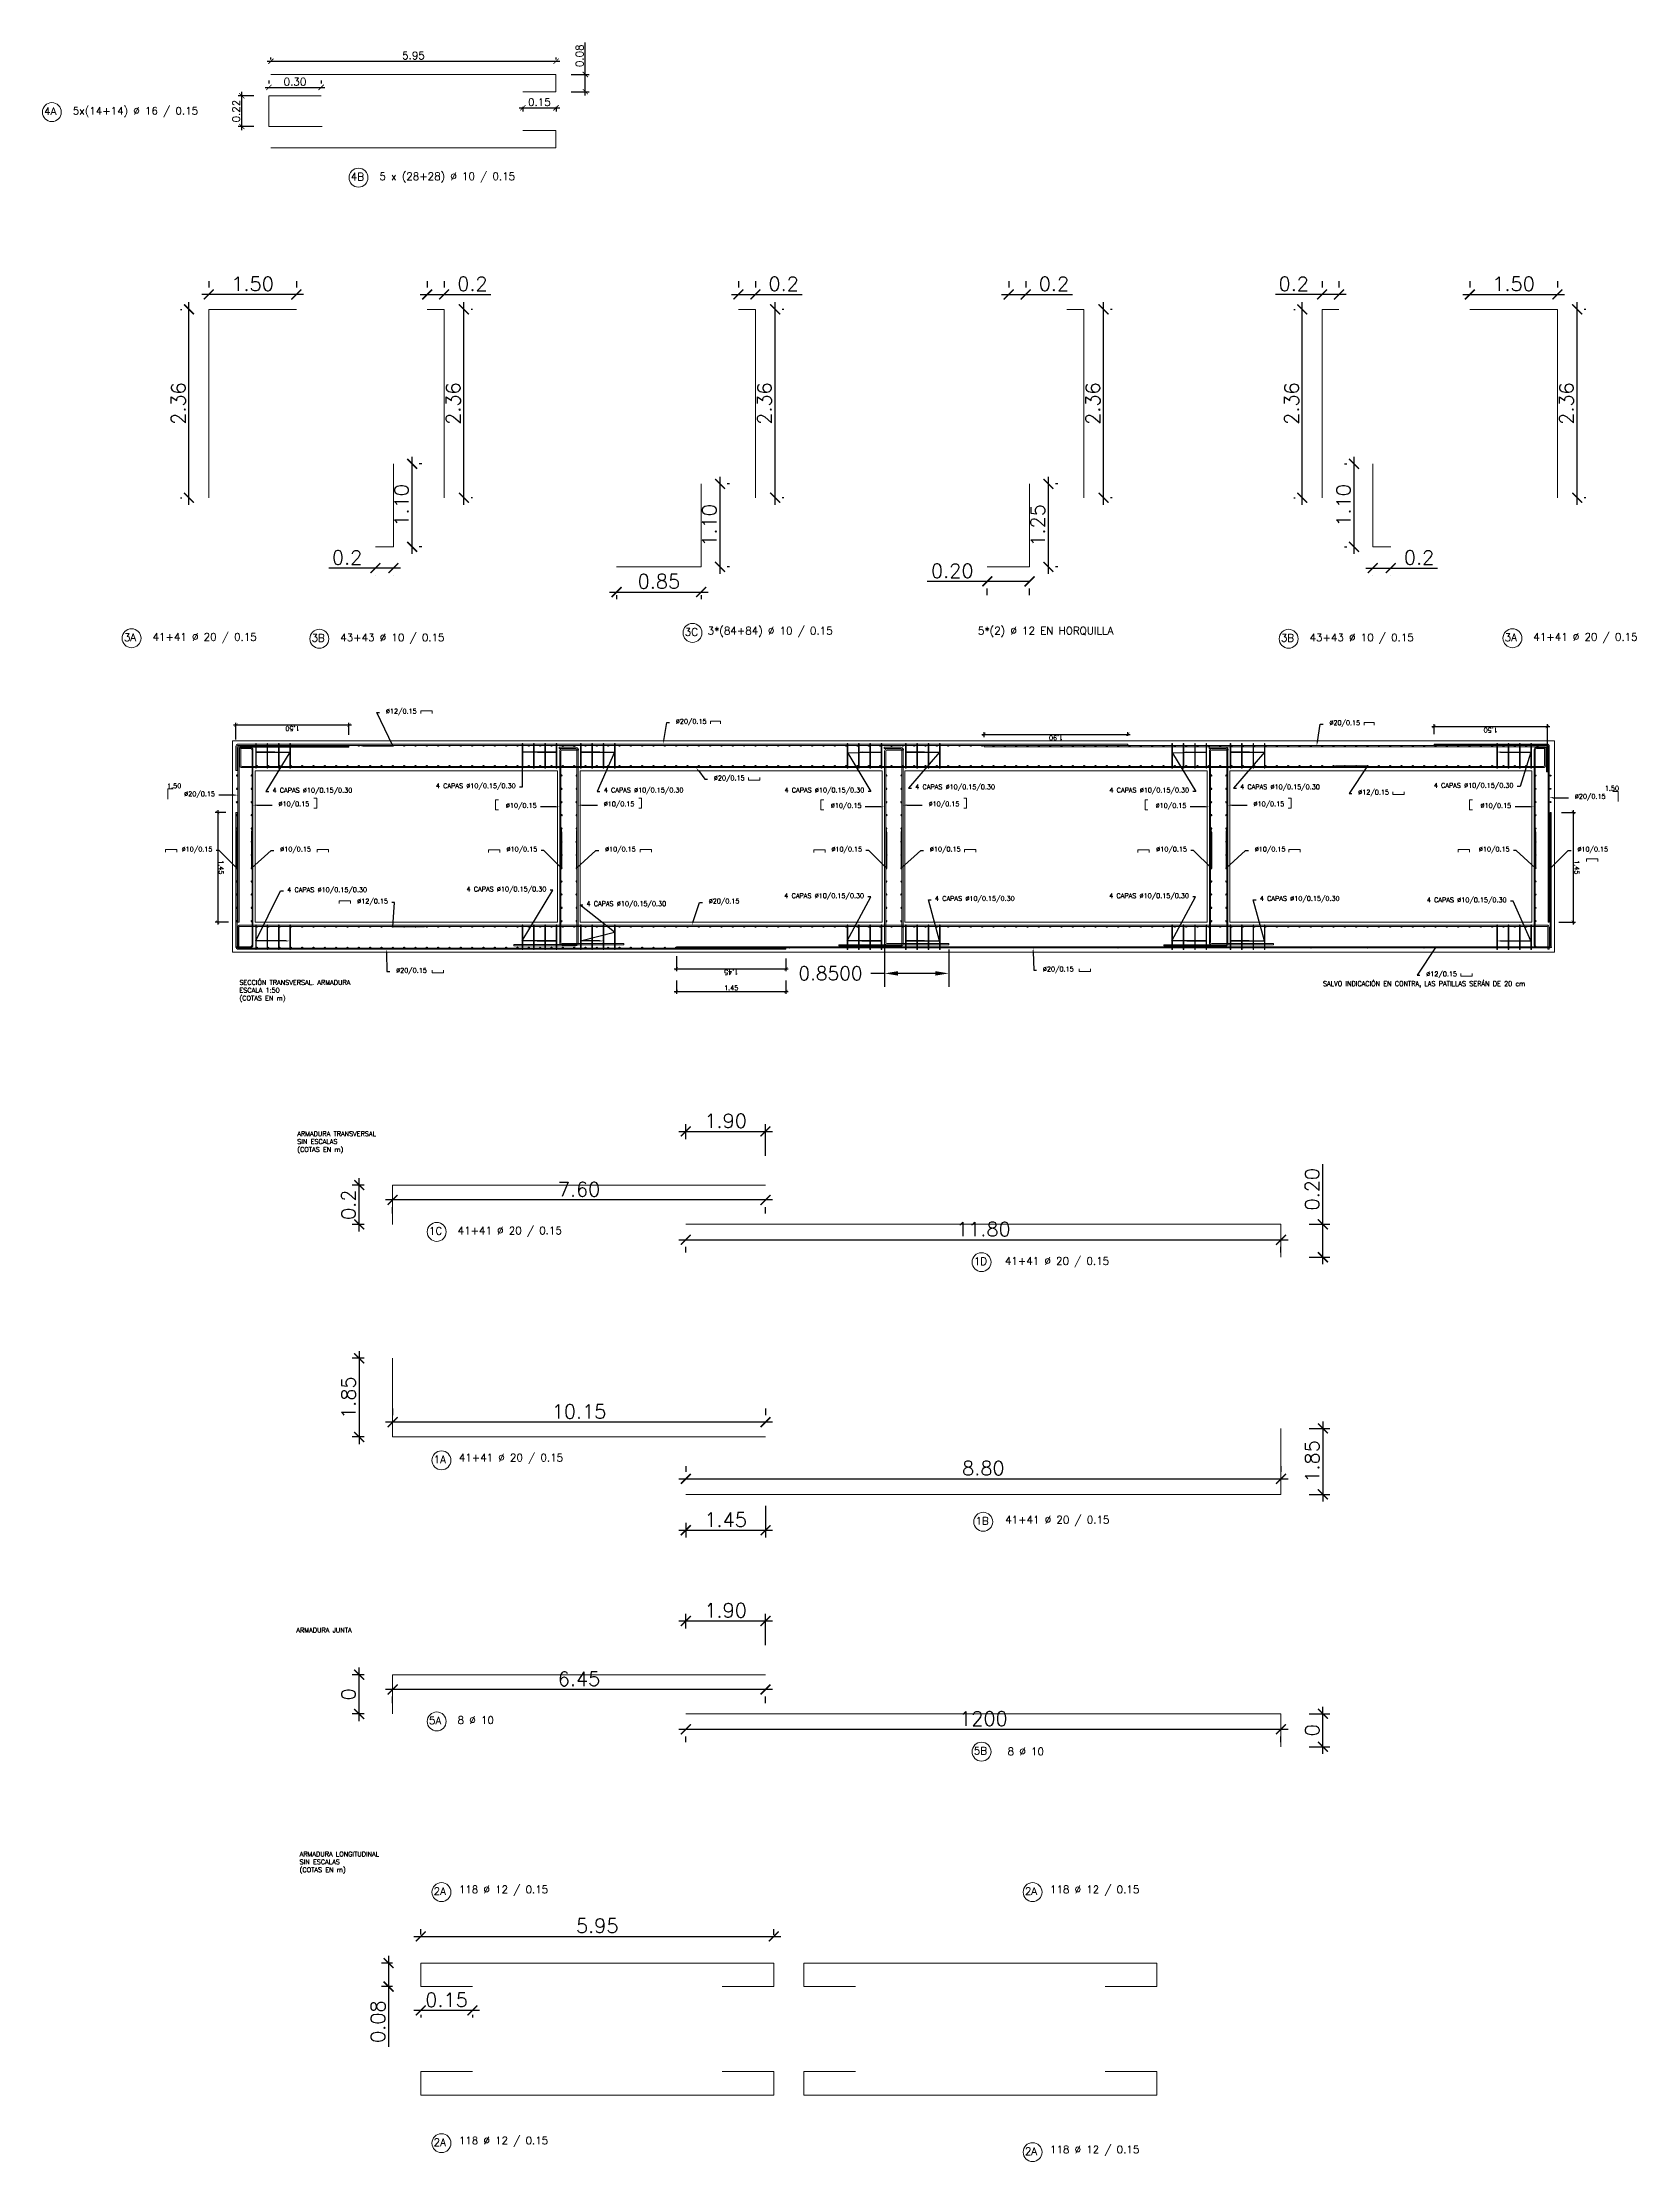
# Model space of a CAD drawing. Header units: metres. Extents: x 1291 to 1536, y 1774 to 1932.
# Drawn here: x 1342.5 to 1363.6, y 1774.19 to 1802.24 of the extents above; entities that cross this region are included whole.
import ezdxf
from ezdxf import colors
from ezdxf.entities.mleader import LeaderData, LeaderLine
from ezdxf.math import Vec2, Vec3

# ---------------------------------------------------------------- set-up
doc = ezdxf.new("R2010")
doc.units = ezdxf.units.M
doc.layers.add('Des', color=4, linetype='Continuous', lineweight=20)
doc.layers.add('Layer1', color=6, linetype='Continuous', lineweight=20)
doc.layers.add('YPSOM_ARMADURAS', color=164, linetype='Continuous')
doc.styles.add('SPING-TEXTO', font='romans.shx')
doc.styles.get("Standard").update_dxf_attribs({"font": 'simplex.shx'})
doc.styles.add('YPSOM-TEXTO', font='romans.shx')
doc.styles.add('YPSOM_25', font='romans.shx', dxfattribs={"height": 0.0625})
doc.styles.add('YPSOM_40', font='romans.shx', dxfattribs={"height": 0.1})
doc.dimstyles.new('SPing_40', dxfattribs={"dimscale": 0.04, "dimtxt": 2.5, "dimasz": 1.75, "dimexe": 1.25, "dimexo": 5, "dimtad": 1, "dimzin": 1, "dimdsep": 46, "dimtxsty": 'SPING-TEXTO', "dimblk": 'ARCHTICK', "dimcen": 0, "dimdle": 1.25, "dimclrd": 1, "dimclre": 9, "dimclrt": 2, "dimadec": 0, "dimazin": 0, "dimtfac": 1, "dimtmove": 0, "dimatfit": 3, "dimfxl": 1, "dimarcsym": 0})
doc.dimstyles.new('SPing_75', dxfattribs={"dimscale": 0.075, "dimtxt": 2.5, "dimasz": 1.75, "dimexe": 1.25, "dimexo": 5, "dimtad": 1, "dimzin": 1, "dimdsep": 46, "dimtxsty": 'SPING-TEXTO', "dimblk": 'ARCHTICK', "dimcen": 0, "dimdle": 1.25, "dimclrd": 1, "dimclre": 9, "dimclrt": 2, "dimadec": 0, "dimazin": 0, "dimtfac": 1, "dimtmove": 0, "dimatfit": 3, "dimfxl": 1, "dimarcsym": 0})
doc.dimstyles.get("Standard").update_dxf_attribs({"dimtxt": 0.18, "dimasz": 0.18, "dimexe": 0.18, "dimexo": 0.0625, "dimgap": 0.09, "dimtad": 0, "dimtih": 1, "dimtoh": 1, "dimdec": 4, "dimzin": 0, "dimdsep": 46, "dimtxsty": 'Standard', "dimcen": 0.09, "dimadec": 0, "dimazin": 0, "dimtfac": 1, "dimtdec": 4, "dimtofl": 0, "dimtmove": 0, "dimatfit": 3, "dimfxl": 1, "dimtolj": 1, "dimtzin": 0, "dimarcsym": 0})
doc.dimstyles.new('YPSOM_25', dxfattribs={"dimscale": 0.025, "dimtxt": 2.5, "dimasz": 1.75, "dimexe": 1.25, "dimexo": 5, "dimtad": 1, "dimzin": 1, "dimdsep": 46, "dimtxsty": 'YPSOM-TEXTO', "dimblk": 'ARCHTICK', "dimcen": 0, "dimdle": 1.25, "dimclrd": 1, "dimclre": 9, "dimclrt": 2, "dimadec": 0, "dimazin": 0, "dimtfac": 1, "dimtmove": 0, "dimatfit": 3, "dimfxl": 1, "dimarcsym": 0})

msp = doc.modelspace()

# ---------------------------------------------------------------- texts
at = {"layer": 'Des', "style": 'YPSOM_40'}
for s, p in [('4A', (1342.5221, 1801.27763)), ('4A', (1342.5221, 1801.27763)), ('4B', (1346.58128, 1800.41025)), ('4B', (1346.58128, 1800.41025)), ('3A', (1343.57763, 1794.31312)), ('3A', (1343.57763, 1794.31312)), ('3B', (1346.06243, 1794.30595)), ('3B', (1346.06243, 1794.30595)), ('3C', (1351.0022, 1794.38428)), ('3C', (1351.0022, 1794.38428)), ('3B', (1358.89288, 1794.30595)), ('3B', (1358.89288, 1794.30595)), ('3A', (1361.85487, 1794.31312)), ('3A', (1361.85487, 1794.31312)), ('1C', (1347.61637, 1786.45554)), ('1C', (1347.61637, 1786.45554)), ('1D', (1354.82813, 1786.05488)), ('1D', (1354.82813, 1786.05488)), ('1A', (1347.67877, 1783.43131)), ('1A', (1347.67877, 1783.43131)), ('1B', (1354.85002, 1782.61793)), ('1B', (1354.85002, 1782.61793)), ('5A', (1347.61637, 1779.97547)), ('5B', (1354.82813, 1779.5748)), ('5B', (1354.82813, 1779.5748)), ('2A', (1347.67877, 1777.71613)), ('2A', (1347.67877, 1777.71613)), ('2A', (1355.50398, 1777.71613)), ('2A', (1355.50398, 1777.71613)), ('2A', (1347.67877, 1774.39296)), ('2A', (1347.67877, 1774.39296)), ('2A', (1355.50398, 1774.2739)), ('2A', (1355.50398, 1774.2739))]:
    msp.add_text(s, height=0.1, dxfattribs=at).set_placement(p)
at = {"layer": 'Des', "char_height": 0.1, "attachment_point": 1, "style": 'YPSOM_40'}
for s, width, insert in [('\\A1;5x(14+14) Ø 16 / 0.15 ', 3.0436083, (1342.90172, 1801.38299)), ('\\A1;5x(14+14) Ø 16 / 0.15 ', 3.0436083, (1342.90172, 1801.38299)), ('\\A1;5 x (28+28) Ø 10 / 0.15 ', 3.0436083, (1346.96089, 1800.51561)), ('\\A1;5 x (28+28) Ø 10 / 0.15 ', 3.0436083, (1346.96089, 1800.51561)), ('\\A1;3*(84+84) Ø 10 / 0.15 ', 3.0436083, (1351.30589, 1794.50101)), ('\\A1;5*(2) Ø 12 EN HORQUILLA', 3.0436083, (1354.88386, 1794.50101)), ('\\A1;5*(2) Ø 12 EN HORQUILLA', 3.0436083, (1354.88386, 1794.50101)), ('\\A1;41+41 Ø 20 / 0.15', 1.7673425, (1343.95725, 1794.41849)), ('\\A1;41+41 Ø 20 / 0.15', 1.7673425, (1343.95725, 1794.41849)), ('\\A1;43+43 Ø 10 / 0.15 ', 3.0436083, (1346.44204, 1794.41131)), ('\\A1;43+43 Ø 10 / 0.15 ', 3.0436083, (1346.44204, 1794.41131)), ('\\A1;43+43 Ø 10 / 0.15 ', 3.0436083, (1359.2725, 1794.41131)), ('\\A1;43+43 Ø 10 / 0.15 ', 3.0436083, (1359.2725, 1794.41131)), ('\\A1;41+41 Ø 20 / 0.15', 1.7673425, (1362.23448, 1794.41849)), ('\\A1;41+41 Ø 20 / 0.15', 1.7673425, (1362.23448, 1794.41849)), ('\\A1;41+41 Ø 20 / 0.15', 1.7673425, (1347.99599, 1786.56091)), ('\\A1;41+41 Ø 20 / 0.15', 1.7673425, (1347.99599, 1786.56091)), ('\\A1;41+41 Ø 20 / 0.15', 1.7673425, (1355.23976, 1786.15792)), ('\\A1;41+41 Ø 20 / 0.15', 1.7673425, (1355.23976, 1786.15792)), ('\\A1;41+41 Ø 20 / 0.15', 1.7673425, (1348.01157, 1783.55476)), ('\\A1;41+41 Ø 20 / 0.15', 1.7673425, (1348.01157, 1783.55476)), ('\\A1;41+41 Ø 20 / 0.15', 1.7673425, (1355.24407, 1782.73327)), ('\\A1;41+41 Ø 20 / 0.15', 1.7673425, (1355.24407, 1782.73327)), ('\\A1;8 Ø 10 ', 1.7673425, (1347.99599, 1780.08083)), ('\\A1;8 Ø 10 ', 1.7673425, (1347.99599, 1780.08083)), ('\\A1;8 Ø 10 ', 1.7673425, (1355.27682, 1779.66607)), ('\\A1;8 Ø 10 ', 1.7673425, (1355.27682, 1779.66607)), ('\\A1;118 Ø 12 / 0.15', 1.7673425, (1348.01157, 1777.83958)), ('\\A1;118 Ø 12 / 0.15', 1.7673425, (1348.01157, 1777.83958)), ('\\A1;118 Ø 12 / 0.15', 1.7673425, (1355.83678, 1777.83958)), ('\\A1;118 Ø 12 / 0.15', 1.7673425, (1355.83678, 1777.83958)), ('\\A1;118 Ø 12 / 0.15', 1.7673425, (1348.01157, 1774.51641)), ('\\A1;118 Ø 12 / 0.15', 1.7673425, (1348.01157, 1774.51641)), ('\\A1;118 Ø 12 / 0.15', 1.7673425, (1355.83678, 1774.39735)), ('\\A1;118 Ø 12 / 0.15', 1.7673425, (1355.83678, 1774.39735))]:
    msp.add_mtext_dynamic_manual_height_columns(s, width=width, gutter_width=0.5, heights=[0], dxfattribs=dict(at, insert=insert))
at = {"layer": 'Des', "color": 9, "char_height": 0.0625, "rotation": 0, "style": 'YPSOM_25'}
for s, width, gutter_width, insert, attachment_point in [('1.50', 0.1366613, 0.1875, (1344.15004, 1792.4286, 40.44465), 1), ('1.50', 0.1366613, 0.1875, (1344.15004, 1792.4286, 40.44465), 1), ('1.50', 0.1366613, 0.1875, (1363.36794, 1792.39557, 40.44465), 3), ('1.50', 0.1366613, 0.1875, (1363.36794, 1792.39557, 40.44465), 3), ('SECCIÓN TRANSVERSAL. ARMADURA\\PESCALA 1:50\\P(COTAS EN m)', 2.0637841, 0.3125, (1345.10801, 1789.82657, 116.94379), 1), ('SECCIÓN TRANSVERSAL. ARMADURA\\PESCALA 1:50\\P(COTAS EN m)', 2.0637841, 0.3125, (1345.10801, 1789.82657, 116.94379), 1), ('SALVO INDICACIÓN EN CONTRA, LAS PATILLAS SERÁN DE 20 cm', 3.7069424, 0.1875, (1359.45063, 1789.81017, 40.44465), 1), ('SALVO INDICACIÓN EN CONTRA, LAS PATILLAS SERÁN DE 20 cm', 3.7069424, 0.1875, (1359.45063, 1789.81017, 40.44465), 1)]:
    msp.add_mtext_dynamic_manual_height_columns(s, width=width, gutter_width=gutter_width, heights=[0], dxfattribs=dict(at, insert=insert, attachment_point=attachment_point))
at = {"layer": 'Des', "char_height": 0.0625, "attachment_point": 1, "rotation": 0, "style": 'YPSOM_25'}
for s, insert in [('ARMADURA TRANSVERSAL\\PSIN ESCALAS\\P(COTAS EN m)', (1345.873, 1787.82354, 116.94379)), ('ARMADURA TRANSVERSAL\\PSIN ESCALAS\\P(COTAS EN m)', (1345.873, 1787.82354, 116.94379)), ('ARMADURA JUNTA', (1345.86154, 1781.25312, 116.94379)), ('ARMADURA JUNTA', (1345.86154, 1781.25312, 116.94379)), ('ARMADURA LONGITUDINAL\\PSIN ESCALAS\\P(COTAS EN m)', (1345.90435, 1778.28916, 116.94379)), ('ARMADURA LONGITUDINAL\\PSIN ESCALAS\\P(COTAS EN m)', (1345.90435, 1778.28916, 116.94379))]:
    msp.add_mtext_dynamic_manual_height_columns(s, width=2.0637841, gutter_width=0.3125, heights=[0], dxfattribs=dict(at, insert=insert))

# ---------------------------------------------------------------- blocks, each defined once
blk = doc.blocks.new('*U142')
at = {"layer": 'YPSOM_ARMADURAS'}
blk.add_circle((0, 0), 0.005, dxfattribs=at)
blk = doc.blocks.new('*U143')
at = {"layer": 'Des', "color": 0, "linetype": 'ByBlock', "lineweight": -2, "transparency": 16777216}
for p in [(0, 0), (-0.389, -0.226), (-0.26, -0.15), (-0.13, -0.075), (-0.909, -0.526), (-0.779, -0.451), (-0.649, -0.376), (-0.519, -0.301), (-1.428, -0.827), (-1.298, -0.752), (-1.168, -0.677), (-1.038, -0.601), (-1.817, -1.052), (-1.687, -0.977), (-1.558, -0.902), (-2.336, -1.353), (-2.207, -1.278), (-2.077, -1.203), (-1.947, -1.128), (-2.856, -1.654), (-2.726, -1.579), (-2.596, -1.504), (-2.466, -1.428), (-3.375, -1.955), (-3.245, -1.879), (-3.115, -1.804), (-2.985, -1.729), (-3.764, -2.18), (-3.634, -2.105), (-3.505, -2.03), (-4.283, -2.481), (-4.154, -2.406), (-4.024, -2.33), (-3.894, -2.255), (-4.803, -2.782), (-4.673, -2.706), (-4.543, -2.631), (-4.413, -2.556), (-5.322, -3.082), (-5.192, -3.007), (-5.062, -2.932), (-4.932, -2.857), (-5.711, -3.308), (-5.581, -3.233), (-5.452, -3.157), (-6.23, -3.608), (-6.101, -3.533), (-5.971, -3.458), (-5.841, -3.383), (-6.75, -3.909), (-6.62, -3.834), (-6.49, -3.759), (-6.36, -3.684), (-7.269, -4.21), (-7.139, -4.135), (-7.009, -4.06), (-6.879, -3.984), (-7.658, -4.435), (-7.528, -4.36), (-7.399, -4.285), (-8.177, -4.736), (-8.048, -4.661), (-7.918, -4.586), (-7.788, -4.511), (-8.697, -5.037), (-8.567, -4.962), (-8.437, -4.887), (-8.307, -4.811), (-9.086, -5.262), (-8.956, -5.187), (-8.827, -5.112), (-9.605, -5.563), (-9.476, -5.488), (-9.346, -5.413), (-9.216, -5.338), (-10.125, -5.864), (-9.995, -5.789), (-9.865, -5.713), (-9.735, -5.638), (-10.644, -6.165), (-10.514, -6.089), (-10.384, -6.014), (-10.254, -5.939), (-11.033, -6.39), (-10.903, -6.315), (-10.774, -6.24), (-11.552, -6.691), (-11.423, -6.616), (-11.293, -6.54), (-11.163, -6.465), (-12.072, -6.991), (-11.942, -6.916), (-11.812, -6.841), (-11.682, -6.766), (-12.591, -7.292), (-12.461, -7.217), (-12.331, -7.142), (-12.201, -7.067), (-12.98, -7.518), (-12.85, -7.443), (-12.721, -7.367), (-13.499, -7.818), (-13.37, -7.743), (-13.24, -7.668), (-13.11, -7.593), (-14.019, -8.119), (-13.889, -8.044), (-13.759, -7.969), (-13.629, -7.894), (-14.538, -8.42), (-14.408, -8.345), (-14.278, -8.269), (-14.148, -8.194)]:
    blk.add_blockref('*U142', p, dxfattribs=at)
blk = doc.blocks.new('*U138')
at = {"layer": 'YPSOM_ARMADURAS'}
blk.add_circle((0, 0), 0.005, dxfattribs=at)
blk = doc.blocks.new('*U139')
at = {"layer": 'Des', "color": 0, "linetype": 'ByBlock', "lineweight": -2, "transparency": 16777216}
for p in [(0, 0), (-0.389, -0.226), (-0.26, -0.15), (-0.13, -0.075), (-0.909, -0.526), (-0.779, -0.451), (-0.649, -0.376), (-0.519, -0.301), (-1.428, -0.827), (-1.298, -0.752), (-1.168, -0.677), (-1.038, -0.601), (-1.817, -1.052), (-1.687, -0.977), (-1.558, -0.902), (-2.336, -1.353), (-2.207, -1.278), (-2.077, -1.203), (-1.947, -1.128), (-2.856, -1.654), (-2.726, -1.579), (-2.596, -1.504), (-2.466, -1.428), (-3.375, -1.955), (-3.245, -1.879), (-3.115, -1.804), (-2.985, -1.729), (-3.764, -2.18), (-3.634, -2.105), (-3.505, -2.03), (-4.283, -2.481), (-4.154, -2.406), (-4.024, -2.33), (-3.894, -2.255), (-4.803, -2.782), (-4.673, -2.706), (-4.543, -2.631), (-4.413, -2.556), (-5.322, -3.082), (-5.192, -3.007), (-5.062, -2.932), (-4.932, -2.857), (-5.711, -3.308), (-5.581, -3.233), (-5.452, -3.157), (-6.23, -3.608), (-6.101, -3.533), (-5.971, -3.458), (-5.841, -3.383), (-6.75, -3.909), (-6.62, -3.834), (-6.49, -3.759), (-6.36, -3.684), (-7.269, -4.21), (-7.139, -4.135), (-7.009, -4.06), (-6.879, -3.984), (-7.658, -4.435), (-7.528, -4.36), (-7.399, -4.285), (-8.177, -4.736), (-8.048, -4.661), (-7.918, -4.586), (-7.788, -4.511), (-8.697, -5.037), (-8.567, -4.962), (-8.437, -4.887), (-8.307, -4.811), (-9.086, -5.262), (-8.956, -5.187), (-8.827, -5.112), (-9.605, -5.563), (-9.476, -5.488), (-9.346, -5.413), (-9.216, -5.338), (-10.125, -5.864), (-9.995, -5.789), (-9.865, -5.713), (-9.735, -5.638), (-10.644, -6.165), (-10.514, -6.089), (-10.384, -6.014), (-10.254, -5.939), (-11.033, -6.39), (-10.903, -6.315), (-10.774, -6.24), (-11.552, -6.691), (-11.423, -6.616), (-11.293, -6.54), (-11.163, -6.465), (-12.072, -6.991), (-11.942, -6.916), (-11.812, -6.841), (-11.682, -6.766), (-12.591, -7.292), (-12.461, -7.217), (-12.331, -7.142), (-12.201, -7.067), (-12.98, -7.518), (-12.85, -7.443), (-12.721, -7.367), (-13.499, -7.818), (-13.37, -7.743), (-13.24, -7.668), (-13.11, -7.593), (-14.019, -8.119), (-13.889, -8.044), (-13.759, -7.969), (-13.629, -7.894), (-14.538, -8.42), (-14.408, -8.345), (-14.278, -8.269), (-14.148, -8.194), (-14.797, -8.57), (-14.668, -8.495)]:
    blk.add_blockref('*U138', p, dxfattribs=at)
blk = doc.blocks.new('*U140')
at = {"layer": 'YPSOM_ARMADURAS'}
blk.add_circle((0, 0), 0.005, dxfattribs=at)
blk = doc.blocks.new('*U141')
at = {"layer": 'Des', "color": 0, "linetype": 'ByBlock', "lineweight": -2, "transparency": 16777216}
for p in [(0, 0), (-0.389, -0.226), (-0.26, -0.15), (-0.13, -0.075), (-0.909, -0.526), (-0.779, -0.451), (-0.649, -0.376), (-0.519, -0.301), (-1.428, -0.827), (-1.298, -0.752), (-1.168, -0.677), (-1.038, -0.601), (-1.817, -1.052), (-1.687, -0.977), (-1.558, -0.902), (-2.336, -1.353), (-2.207, -1.278), (-2.077, -1.203), (-1.947, -1.128), (-2.856, -1.654), (-2.726, -1.579), (-2.596, -1.504), (-2.466, -1.428), (-3.375, -1.955), (-3.245, -1.879), (-3.115, -1.804), (-2.985, -1.729), (-3.764, -2.18), (-3.634, -2.105), (-3.505, -2.03), (-4.283, -2.481), (-4.154, -2.406), (-4.024, -2.33), (-3.894, -2.255), (-4.803, -2.782), (-4.673, -2.706), (-4.543, -2.631), (-4.413, -2.556), (-5.322, -3.082), (-5.192, -3.007), (-5.062, -2.932), (-4.932, -2.857), (-5.711, -3.308), (-5.581, -3.233), (-5.452, -3.157), (-6.23, -3.608), (-6.101, -3.533), (-5.971, -3.458), (-5.841, -3.383), (-6.75, -3.909), (-6.62, -3.834), (-6.49, -3.759), (-6.36, -3.684), (-7.269, -4.21), (-7.139, -4.135), (-7.009, -4.06), (-6.879, -3.984), (-7.658, -4.435), (-7.528, -4.36), (-7.399, -4.285), (-8.177, -4.736), (-8.048, -4.661), (-7.918, -4.586), (-7.788, -4.511), (-8.697, -5.037), (-8.567, -4.962), (-8.437, -4.887), (-8.307, -4.811), (-9.086, -5.262), (-8.956, -5.187), (-8.827, -5.112), (-9.605, -5.563), (-9.476, -5.488), (-9.346, -5.413), (-9.216, -5.338), (-10.125, -5.864), (-9.995, -5.789), (-9.865, -5.713), (-9.735, -5.638), (-10.644, -6.165), (-10.514, -6.089), (-10.384, -6.014), (-10.254, -5.939), (-11.033, -6.39), (-10.903, -6.315), (-10.774, -6.24), (-11.552, -6.691), (-11.423, -6.616), (-11.293, -6.54), (-11.163, -6.465), (-12.072, -6.991), (-11.942, -6.916), (-11.812, -6.841), (-11.682, -6.766), (-12.591, -7.292), (-12.461, -7.217), (-12.331, -7.142), (-12.201, -7.067), (-12.98, -7.518), (-12.85, -7.443), (-12.721, -7.367), (-13.499, -7.818), (-13.37, -7.743), (-13.24, -7.668), (-13.11, -7.593), (-14.019, -8.119), (-13.889, -8.044), (-13.759, -7.969), (-13.629, -7.894), (-14.538, -8.42), (-14.408, -8.345), (-14.278, -8.269), (-14.148, -8.194), (-14.668, -8.495)]:
    blk.add_blockref('*U140', p, dxfattribs=at)
blk = doc.blocks.new('*U210')
at = {"layer": 'YPSOM_ARMADURAS'}
blk.add_circle((0, 0), 0.005, dxfattribs=at)
blk = doc.blocks.new('*U211')
at = {"layer": 'Des', "color": 0, "linetype": 'ByBlock', "lineweight": -2, "transparency": 16777216}
for p in [(0, 0), (-0.389, -0.226), (-0.26, -0.15), (-0.13, -0.075), (-0.909, -0.526), (-0.779, -0.451), (-0.649, -0.376), (-0.519, -0.301), (-1.428, -0.827), (-1.298, -0.752), (-1.168, -0.677), (-1.038, -0.601), (-1.817, -1.052), (-1.687, -0.977), (-1.558, -0.902), (-2.336, -1.353), (-2.207, -1.278), (-2.077, -1.203), (-1.947, -1.128), (-2.856, -1.654), (-2.726, -1.579), (-2.596, -1.504), (-2.466, -1.428), (-3.375, -1.955), (-3.245, -1.879), (-3.115, -1.804), (-2.985, -1.729), (-3.764, -2.18), (-3.634, -2.105), (-3.505, -2.03), (-4.283, -2.481), (-4.154, -2.406), (-4.024, -2.33), (-3.894, -2.255), (-4.803, -2.782), (-4.673, -2.706), (-4.543, -2.631), (-4.413, -2.556), (-5.322, -3.082), (-5.192, -3.007), (-5.062, -2.932), (-4.932, -2.857), (-5.711, -3.308), (-5.581, -3.233), (-5.452, -3.157), (-6.23, -3.608), (-6.101, -3.533), (-5.971, -3.458), (-5.841, -3.383), (-6.75, -3.909), (-6.62, -3.834), (-6.49, -3.759), (-6.36, -3.684), (-7.269, -4.21), (-7.139, -4.135), (-7.009, -4.06), (-6.879, -3.984), (-7.658, -4.435), (-7.528, -4.36), (-7.399, -4.285), (-8.177, -4.736), (-8.048, -4.661), (-7.918, -4.586), (-7.788, -4.511), (-8.697, -5.037), (-8.567, -4.962), (-8.437, -4.887), (-8.307, -4.811), (-9.086, -5.262), (-8.956, -5.187), (-8.827, -5.112), (-9.605, -5.563), (-9.476, -5.488), (-9.346, -5.413), (-9.216, -5.338), (-10.125, -5.864), (-9.995, -5.789), (-9.865, -5.713), (-9.735, -5.638), (-10.644, -6.165), (-10.514, -6.089), (-10.384, -6.014), (-10.254, -5.939), (-11.033, -6.39), (-10.903, -6.315), (-10.774, -6.24), (-11.552, -6.691), (-11.423, -6.616), (-11.293, -6.54), (-11.163, -6.465), (-12.072, -6.991), (-11.942, -6.916), (-11.812, -6.841), (-11.682, -6.766), (-12.591, -7.292), (-12.461, -7.217), (-12.331, -7.142), (-12.201, -7.067), (-12.98, -7.518), (-12.85, -7.443), (-12.721, -7.367), (-13.499, -7.818), (-13.37, -7.743), (-13.24, -7.668), (-13.11, -7.593), (-14.019, -8.119), (-13.889, -8.044), (-13.759, -7.969), (-13.629, -7.894), (-14.538, -8.42), (-14.408, -8.345), (-14.278, -8.269), (-14.148, -8.194)]:
    blk.add_blockref('*U210', p, dxfattribs=at)
blk = doc.blocks.new('*U144')
at = {"layer": 'YPSOM_ARMADURAS'}
blk.add_circle((0, 0), 0.006, dxfattribs=at)
blk = doc.blocks.new('*U145')
at = {"layer": 'Des', "color": 0, "linetype": 'ByBlock', "lineweight": -2, "transparency": 16777216}
for p in [(0, 0), (0.088, -0.151), (0.175, -0.303), (0.263, -0.454), (0.351, -0.606), (0.439, -0.757), (0.526, -0.909), (0.614, -1.06), (0.702, -1.211), (0.789, -1.363), (0.877, -1.514), (0.965, -1.666)]:
    blk.add_blockref('*U144', p, dxfattribs=at)
blk = doc.blocks.new('*U146')
at = {"layer": 'YPSOM_ARMADURAS'}
blk.add_circle((0, 0), 0.006, dxfattribs=at)
blk = doc.blocks.new('*U147')
at = {"layer": 'Des', "color": 0, "linetype": 'ByBlock', "lineweight": -2, "transparency": 16777216}
for p in [(0, 0), (0.088, -0.151), (0.175, -0.303), (0.263, -0.454), (0.351, -0.606), (0.439, -0.757), (0.526, -0.909), (0.614, -1.06), (0.702, -1.211), (0.789, -1.363), (0.877, -1.514), (0.965, -1.666)]:
    blk.add_blockref('*U146', p, dxfattribs=at)
blk = doc.blocks.new('*U148')
at = {"layer": 'YPSOM_ARMADURAS'}
blk.add_circle((0, 0), 0.006, dxfattribs=at)
blk = doc.blocks.new('*U149')
at = {"layer": 'Des', "color": 0, "linetype": 'ByBlock', "lineweight": -2, "transparency": 16777216}
for p in [(0, 0), (0.088, -0.151), (0.175, -0.303), (0.263, -0.454), (0.351, -0.606), (0.439, -0.757), (0.526, -0.909), (0.614, -1.06), (0.702, -1.211), (0.789, -1.363), (0.877, -1.514), (0.965, -1.666)]:
    blk.add_blockref('*U148', p, dxfattribs=at)
blk = doc.blocks.new('*U206')
at = {"layer": 'YPSOM_ARMADURAS'}
blk.add_circle((0, 0), 0.006, dxfattribs=at)
blk = doc.blocks.new('*U207')
at = {"layer": 'Des', "color": 0, "linetype": 'ByBlock', "lineweight": -2, "transparency": 16777216}
for p in [(0, 0), (0.088, -0.151), (0.175, -0.303), (0.263, -0.454), (0.351, -0.606), (0.439, -0.757), (0.526, -0.909), (0.614, -1.06), (0.702, -1.211), (0.789, -1.363), (0.877, -1.514), (0.965, -1.666)]:
    blk.add_blockref('*U206', p, dxfattribs=at)
blk = doc.blocks.new('*U208')
at = {"layer": 'YPSOM_ARMADURAS'}
blk.add_circle((0, 0), 0.006, dxfattribs=at)
blk = doc.blocks.new('*U209')
at = {"layer": 'Des', "color": 0, "linetype": 'ByBlock', "lineweight": -2, "transparency": 16777216}
for p in [(0, 0), (0.088, -0.151), (0.175, -0.303), (0.263, -0.454), (0.351, -0.606), (0.439, -0.757), (0.526, -0.909), (0.614, -1.06), (0.702, -1.211), (0.789, -1.363), (0.877, -1.514), (0.965, -1.666)]:
    blk.add_blockref('*U208', p, dxfattribs=at)
blk = doc.blocks.new('*U128')
at = {"layer": 'YPSOM_ARMADURAS'}
blk.add_circle((0, 0), 0.006, dxfattribs=at)
blk = doc.blocks.new('*U129')
at = {"layer": 'Des', "color": 0, "linetype": 'ByBlock', "lineweight": -2, "transparency": 16777216}
for p in [(0, 0), (0.088, -0.151), (0.175, -0.303), (0.263, -0.454), (0.351, -0.606), (0.439, -0.757), (0.526, -0.909), (0.614, -1.06), (0.702, -1.211), (0.789, -1.363), (0.877, -1.514), (0.965, -1.666)]:
    blk.add_blockref('*U128', p, dxfattribs=at)
blk = doc.blocks.new('*U130')
at = {"layer": 'YPSOM_ARMADURAS'}
blk.add_circle((0, 0), 0.006, dxfattribs=at)
blk = doc.blocks.new('*U131')
at = {"layer": 'Des', "color": 0, "linetype": 'ByBlock', "lineweight": -2, "transparency": 16777216}
for p in [(0, 0), (0.088, -0.151), (0.175, -0.303), (0.263, -0.454), (0.351, -0.606), (0.439, -0.757), (0.526, -0.909), (0.614, -1.06), (0.702, -1.211), (0.789, -1.363), (0.877, -1.514), (0.965, -1.666)]:
    blk.add_blockref('*U130', p, dxfattribs=at)
blk = doc.blocks.new('*U132')
at = {"layer": 'YPSOM_ARMADURAS'}
blk.add_circle((0, 0), 0.006, dxfattribs=at)
blk = doc.blocks.new('*U133')
at = {"layer": 'Des', "color": 0, "linetype": 'ByBlock', "lineweight": -2, "transparency": 16777216}
for p in [(0, 0), (0.088, -0.151), (0.175, -0.303), (0.263, -0.454), (0.351, -0.606), (0.439, -0.757), (0.526, -0.909), (0.614, -1.06), (0.702, -1.211), (0.789, -1.363), (0.877, -1.514), (0.965, -1.666)]:
    blk.add_blockref('*U132', p, dxfattribs=at)
blk = doc.blocks.new('_ArchTick')
at = {"color": 0, "linetype": 'ByBlock', "const_width": 0.15}
blk.add_lwpolyline([(-0.5, -0.5), (0.5, 0.5)], dxfattribs=at)
blk = doc.blocks.new('*D212')
at = {"layer": 'Defpoints', "color": 0, "transparency": 16777216}
for p in [(1362.42, 1793.183), (1360.92, 1792.956), (1362.42, 1792.599)]:
    blk.add_point(p, dxfattribs=at)
at = {"layer": 'Des', "color": 1, "lineweight": -2, "transparency": 16777216}
blk.add_line((1360.889, 1793.183), (1362.452, 1793.183), dxfattribs=at)
at = {"layer": 'Des', "color": 9, "lineweight": -2, "transparency": 16777216}
for p, q in [((1360.92, 1793.081), (1360.92, 1793.214)), ((1362.42, 1792.724), (1362.42, 1793.214))]:
    blk.add_line(p, q, dxfattribs=at)
at = {"layer": 'Des', "color": 1, "lineweight": -2, "transparency": 16777216, "xscale": 0.04375, "yscale": 0.04375, "zscale": 0.04375, "rotation": 180}
blk.add_blockref('_ArchTick', (1360.92, 1793.183), dxfattribs=at)
at = {"layer": 'Des', "color": 1, "lineweight": -2, "transparency": 16777216, "xscale": 0.04375, "yscale": 0.04375, "zscale": 0.04375}
blk.add_blockref('_ArchTick', (1362.42, 1793.183), dxfattribs=at)
at = {"layer": 'Des', "color": 2, "transparency": 16777216, "insert": (1361.67, 1793.136), "char_height": 0.0625, "attachment_point": 5, "rotation": 180, "style": 'YPSOM-TEXTO'}
blk.add_mtext('1.50', dxfattribs=at)
blk = doc.blocks.new('*D213')
at = {"layer": 'Defpoints', "color": 0, "transparency": 16777216}
for p in [(1345.062, 1793.202), (1345.062, 1792.884), (1346.558, 1792.949)]:
    blk.add_point(p, dxfattribs=at)
at = {"layer": 'Des', "color": 1, "lineweight": -2, "transparency": 16777216}
blk.add_line((1346.589, 1793.202), (1345.031, 1793.202), dxfattribs=at)
at = {"layer": 'Des', "color": 9, "lineweight": -2, "transparency": 16777216}
for p, q in [((1345.062, 1793.009), (1345.062, 1793.233)), ((1346.558, 1793.074), (1346.558, 1793.233))]:
    blk.add_line(p, q, dxfattribs=at)
at = {"layer": 'Des', "color": 1, "lineweight": -2, "transparency": 16777216, "xscale": 0.04375, "yscale": 0.04375, "zscale": 0.04375, "rotation": 180}
blk.add_blockref('_ArchTick', (1345.062, 1793.202), dxfattribs=at)
at = {"layer": 'Des', "color": 1, "lineweight": -2, "transparency": 16777216, "xscale": 0.04375, "yscale": 0.04375, "zscale": 0.04375}
blk.add_blockref('_ArchTick', (1346.558, 1793.202), dxfattribs=at)
at = {"layer": 'Des', "color": 2, "transparency": 16777216, "insert": (1345.81, 1793.155), "char_height": 0.0625, "attachment_point": 5, "rotation": 180, "style": 'YPSOM-TEXTO'}
blk.add_mtext('1.50', dxfattribs=at)
blk = doc.blocks.new('*D214')
at = {"layer": 'Defpoints', "color": 0, "transparency": 16777216}
for p in [(1362.481, 1792.044), (1362.445, 1790.594), (1362.763, 1790.594)]:
    blk.add_point(p, dxfattribs=at)
at = {"layer": 'Des', "color": 9, "lineweight": -2, "transparency": 16777216}
for p, q in [((1362.606, 1792.044), (1362.794, 1792.044)), ((1362.57, 1790.594), (1362.794, 1790.594))]:
    blk.add_line(p, q, dxfattribs=at)
at = {"layer": 'Des', "color": 1, "lineweight": -2, "transparency": 16777216}
blk.add_line((1362.763, 1792.076), (1362.763, 1790.563), dxfattribs=at)
at = {"layer": 'Des', "color": 1, "lineweight": -2, "transparency": 16777216, "xscale": 0.04375, "yscale": 0.04375, "zscale": 0.04375}
for p, rotation in [((1362.763, 1792.044), 90), ((1362.763, 1790.594), 270)]:
    blk.add_blockref('_ArchTick', p, dxfattribs=dict(at, rotation=rotation))
at = {"layer": 'Des', "color": 2, "transparency": 16777216, "insert": (1362.81, 1791.319), "char_height": 0.0625, "attachment_point": 5, "rotation": 270, "style": 'YPSOM-TEXTO'}
blk.add_mtext('1.45', dxfattribs=at)
blk = doc.blocks.new('*D215')
at = {"layer": 'Defpoints', "color": 0, "transparency": 16777216}
for p in [(1345.053, 1792.044), (1344.82, 1790.594), (1345.088, 1790.594)]:
    blk.add_point(p, dxfattribs=at)
at = {"layer": 'Des', "color": 9, "lineweight": -2, "transparency": 16777216}
for p, q in [((1344.928, 1792.044), (1344.788, 1792.044)), ((1344.963, 1790.594), (1344.788, 1790.594))]:
    blk.add_line(p, q, dxfattribs=at)
at = {"layer": 'Des', "color": 1, "lineweight": -2, "transparency": 16777216}
blk.add_line((1344.82, 1792.076), (1344.82, 1790.563), dxfattribs=at)
at = {"layer": 'Des', "color": 1, "lineweight": -2, "transparency": 16777216, "xscale": 0.04375, "yscale": 0.04375, "zscale": 0.04375}
for p, rotation in [((1344.82, 1792.044), 90), ((1344.82, 1790.594), 270)]:
    blk.add_blockref('_ArchTick', p, dxfattribs=dict(at, rotation=rotation))
at = {"layer": 'Des', "color": 2, "transparency": 16777216, "insert": (1344.866, 1791.319), "char_height": 0.0625, "attachment_point": 5, "rotation": 270, "style": 'YPSOM-TEXTO'}
blk.add_mtext('1.45', dxfattribs=at)
blk = doc.blocks.new('*U134')
at = {"layer": 'YPSOM_ARMADURAS'}
blk.add_circle((0, 0), 0.006, dxfattribs=at)
blk = doc.blocks.new('*U135')
at = {"layer": 'Des', "color": 0, "linetype": 'ByBlock', "lineweight": -2, "transparency": 16777216}
for p in [(0, 0), (0.088, -0.151), (0.175, -0.303), (0.263, -0.454), (0.351, -0.606), (0.439, -0.757), (0.526, -0.909), (0.614, -1.06), (0.702, -1.211), (0.789, -1.363), (0.877, -1.514), (0.965, -1.666)]:
    blk.add_blockref('*U134', p, dxfattribs=at)
blk = doc.blocks.new('*U136')
at = {"layer": 'YPSOM_ARMADURAS'}
blk.add_circle((0, 0), 0.006, dxfattribs=at)
blk = doc.blocks.new('*U137')
at = {"layer": 'Des', "color": 0, "linetype": 'ByBlock', "lineweight": -2, "transparency": 16777216}
for p in [(0, 0), (0.088, -0.151), (0.175, -0.303), (0.263, -0.454), (0.351, -0.606), (0.439, -0.757), (0.526, -0.909), (0.614, -1.06), (0.702, -1.211), (0.789, -1.363), (0.877, -1.514), (0.965, -1.666)]:
    blk.add_blockref('*U136', p, dxfattribs=at)
blk = doc.blocks.new('*D216')
at = {"layer": 'Defpoints', "color": 0, "transparency": 16777216}
for p in [(1350.892, 1790.268), (1352.342, 1790.235), (1352.342, 1789.976)]:
    blk.add_point(p, dxfattribs=at)
at = {"layer": 'Des', "color": 9, "lineweight": -2, "transparency": 16777216}
for p, q in [((1350.892, 1790.143), (1350.892, 1789.945)), ((1352.342, 1790.11), (1352.342, 1789.945))]:
    blk.add_line(p, q, dxfattribs=at)
at = {"layer": 'Des', "color": 1, "lineweight": -2, "transparency": 16777216}
blk.add_line((1350.861, 1789.976), (1352.373, 1789.976), dxfattribs=at)
at = {"layer": 'Des', "color": 1, "lineweight": -2, "transparency": 16777216, "xscale": 0.04375, "yscale": 0.04375, "zscale": 0.04375, "rotation": 180}
blk.add_blockref('_ArchTick', (1350.892, 1789.976), dxfattribs=at)
at = {"layer": 'Des', "color": 1, "lineweight": -2, "transparency": 16777216, "xscale": 0.04375, "yscale": 0.04375, "zscale": 0.04375}
blk.add_blockref('_ArchTick', (1352.342, 1789.976), dxfattribs=at)
at = {"layer": 'Des', "color": 2, "transparency": 16777216, "insert": (1351.617, 1789.929), "char_height": 0.0625, "attachment_point": 5, "rotation": 180, "style": 'YPSOM-TEXTO'}
blk.add_mtext('1.45', dxfattribs=at)
blk = doc.blocks.new('*D217')
at = {"layer": 'Defpoints', "color": 0, "transparency": 16777216}
for p in [(1354.967, 1792.915), (1356.867, 1793.079), (1356.867, 1792.933)]:
    blk.add_point(p, dxfattribs=at)
at = {"layer": 'Des', "color": 9, "lineweight": -2, "transparency": 16777216}
for p, q in [((1354.967, 1793.04), (1354.967, 1793.11)), ((1356.867, 1793.058), (1356.867, 1793.11))]:
    blk.add_line(p, q, dxfattribs=at)
at = {"layer": 'Des', "color": 1, "lineweight": -2, "transparency": 16777216}
blk.add_line((1354.936, 1793.079), (1356.898, 1793.079), dxfattribs=at)
at = {"layer": 'Des', "color": 1, "lineweight": -2, "transparency": 16777216, "xscale": 0.04375, "yscale": 0.04375, "zscale": 0.04375, "rotation": 180}
blk.add_blockref('_ArchTick', (1354.967, 1793.079), dxfattribs=at)
at = {"layer": 'Des', "color": 1, "lineweight": -2, "transparency": 16777216, "xscale": 0.04375, "yscale": 0.04375, "zscale": 0.04375}
blk.add_blockref('_ArchTick', (1356.867, 1793.079), dxfattribs=at)
at = {"layer": 'Des', "color": 2, "transparency": 16777216, "insert": (1355.917, 1793.032), "char_height": 0.0625, "attachment_point": 5, "rotation": 180, "style": 'YPSOM-TEXTO'}
blk.add_mtext('1.90', dxfattribs=at)
blk = doc.blocks.new('*D218')
at = {"layer": 'Defpoints', "color": 0, "transparency": 16777216}
for p in [(1347.135, 1784.82), (1346.693, 1783.779), (1347.135, 1783.779)]:
    blk.add_point(p, dxfattribs=at)
at = {"layer": 'Des', "color": 9, "lineweight": -2, "transparency": 16777216}
for p, q in [((1346.76, 1784.82), (1346.599, 1784.82)), ((1346.76, 1783.779), (1346.599, 1783.779))]:
    blk.add_line(p, q, dxfattribs=at)
at = {"layer": 'Des', "color": 1, "lineweight": -2, "transparency": 16777216}
blk.add_line((1346.693, 1784.914), (1346.693, 1783.685), dxfattribs=at)
at = {"layer": 'Des', "color": 1, "lineweight": -2, "transparency": 16777216, "xscale": 0.13125, "yscale": 0.13125, "zscale": 0.13125}
for p, rotation in [((1346.693, 1784.82), 90), ((1346.693, 1783.779), 270)]:
    blk.add_blockref('_ArchTick', p, dxfattribs=dict(at, rotation=rotation))
at = {"layer": 'Des', "color": 2, "transparency": 16777216, "insert": (1346.552, 1784.299), "char_height": 0.1875, "attachment_point": 5, "rotation": 90, "style": 'SPING-TEXTO'}
blk.add_mtext('1.85', dxfattribs=at)
blk = doc.blocks.new('*D219')
at = {"layer": 'Defpoints', "color": 0, "transparency": 16777216}
for p in [(1351.016, 1783.019), (1352.071, 1783.24), (1352.071, 1782.544)]:
    blk.add_point(p, dxfattribs=at)
at = {"layer": 'Des', "color": 9, "lineweight": -2, "transparency": 16777216}
for p, q in [((1352.071, 1782.865), (1352.071, 1782.45)), ((1351.016, 1782.644), (1351.016, 1782.45))]:
    blk.add_line(p, q, dxfattribs=at)
at = {"layer": 'Des', "color": 1, "lineweight": -2, "transparency": 16777216}
blk.add_line((1350.922, 1782.544), (1352.164, 1782.544), dxfattribs=at)
at = {"layer": 'Des', "color": 1, "lineweight": -2, "transparency": 16777216, "xscale": 0.13125, "yscale": 0.13125, "zscale": 0.13125, "rotation": 180}
blk.add_blockref('_ArchTick', (1351.016, 1782.544), dxfattribs=at)
at = {"layer": 'Des', "color": 1, "lineweight": -2, "transparency": 16777216, "xscale": 0.13125, "yscale": 0.13125, "zscale": 0.13125}
blk.add_blockref('_ArchTick', (1352.071, 1782.544), dxfattribs=at)
at = {"layer": 'Des', "color": 2, "transparency": 16777216, "insert": (1351.543, 1782.684), "char_height": 0.1875, "attachment_point": 5, "style": 'SPING-TEXTO'}
blk.add_mtext('1.45', dxfattribs=at)
blk = doc.blocks.new('*D220')
at = {"layer": 'Defpoints', "color": 0, "transparency": 16777216}
for p in [(1358.894, 1783.891), (1358.894, 1783.019), (1359.449, 1783.019)]:
    blk.add_point(p, dxfattribs=at)
at = {"layer": 'Des', "color": 9, "lineweight": -2, "transparency": 16777216}
for p, q in [((1359.269, 1783.891), (1359.543, 1783.891)), ((1359.269, 1783.019), (1359.543, 1783.019))]:
    blk.add_line(p, q, dxfattribs=at)
at = {"layer": 'Des', "color": 1, "lineweight": -2, "transparency": 16777216}
blk.add_line((1359.449, 1783.985), (1359.449, 1782.925), dxfattribs=at)
at = {"layer": 'Des', "color": 1, "lineweight": -2, "transparency": 16777216, "xscale": 0.13125, "yscale": 0.13125, "zscale": 0.13125}
for p, rotation in [((1359.449, 1783.891), 90), ((1359.449, 1783.019), 270)]:
    blk.add_blockref('_ArchTick', p, dxfattribs=dict(at, rotation=rotation))
at = {"layer": 'Des', "color": 2, "transparency": 16777216, "insert": (1359.308, 1783.455), "char_height": 0.1875, "attachment_point": 5, "rotation": 90, "style": 'SPING-TEXTO'}
blk.add_mtext('1.85', dxfattribs=at)
blk = doc.blocks.new('*D221')
at = {"layer": 'Defpoints', "color": 0, "transparency": 16777216}
for p in [(1347.135, 1783.975), (1347.135, 1783.779), (1352.071, 1783.779)]:
    blk.add_point(p, dxfattribs=at)
at = {"layer": 'Des', "color": 9, "lineweight": -2, "transparency": 16777216}
for p, q in [((1347.135, 1784.154), (1347.135, 1784.069)), ((1352.071, 1784.154), (1352.071, 1784.069))]:
    blk.add_line(p, q, dxfattribs=at)
at = {"layer": 'Des', "color": 1, "lineweight": -2, "transparency": 16777216}
blk.add_line((1352.164, 1783.975), (1347.042, 1783.975), dxfattribs=at)
at = {"layer": 'Des', "color": 1, "lineweight": -2, "transparency": 16777216, "xscale": 0.13125, "yscale": 0.13125, "zscale": 0.13125, "rotation": 180}
blk.add_blockref('_ArchTick', (1347.135, 1783.975), dxfattribs=at)
at = {"layer": 'Des', "color": 1, "lineweight": -2, "transparency": 16777216, "xscale": 0.13125, "yscale": 0.13125, "zscale": 0.13125}
blk.add_blockref('_ArchTick', (1352.071, 1783.975), dxfattribs=at)
at = {"layer": 'Des', "color": 2, "transparency": 16777216, "insert": (1349.603, 1784.116), "char_height": 0.1875, "attachment_point": 5, "style": 'SPING-TEXTO'}
blk.add_mtext('10.15', dxfattribs=at)
blk = doc.blocks.new('*D222')
at = {"layer": 'Defpoints', "color": 0, "transparency": 16777216}
for p in [(1351.016, 1783.019), (1358.894, 1783.224), (1358.894, 1783.019)]:
    blk.add_point(p, dxfattribs=at)
at = {"layer": 'Des', "color": 9, "lineweight": -2, "transparency": 16777216}
for p, q in [((1351.016, 1783.394), (1351.016, 1783.318)), ((1358.894, 1783.394), (1358.894, 1783.318))]:
    blk.add_line(p, q, dxfattribs=at)
at = {"layer": 'Des', "color": 1, "lineweight": -2, "transparency": 16777216}
blk.add_line((1350.922, 1783.224), (1358.988, 1783.224), dxfattribs=at)
at = {"layer": 'Des', "color": 1, "lineweight": -2, "transparency": 16777216, "xscale": 0.13125, "yscale": 0.13125, "zscale": 0.13125, "rotation": 180}
blk.add_blockref('_ArchTick', (1351.016, 1783.224), dxfattribs=at)
at = {"layer": 'Des', "color": 1, "lineweight": -2, "transparency": 16777216, "xscale": 0.13125, "yscale": 0.13125, "zscale": 0.13125}
blk.add_blockref('_ArchTick', (1358.894, 1783.224), dxfattribs=at)
at = {"layer": 'Des', "color": 2, "transparency": 16777216, "insert": (1354.955, 1783.365), "char_height": 0.1875, "attachment_point": 5, "style": 'SPING-TEXTO'}
blk.add_mtext('8.80', dxfattribs=at)
blk = doc.blocks.new('*D223')
at = {"layer": 'Defpoints', "color": 0, "transparency": 16777216}
for p in [(1346.693, 1787.112), (1347.135, 1787.112), (1347.135, 1786.592)]:
    blk.add_point(p, dxfattribs=at)
at = {"layer": 'Des', "color": 1, "lineweight": -2, "transparency": 16777216}
blk.add_line((1346.693, 1786.498), (1346.693, 1787.206), dxfattribs=at)
at = {"layer": 'Des', "color": 9, "lineweight": -2, "transparency": 16777216}
for p, q in [((1346.76, 1787.112), (1346.599, 1787.112)), ((1346.76, 1786.592), (1346.599, 1786.592))]:
    blk.add_line(p, q, dxfattribs=at)
at = {"layer": 'Des', "color": 1, "lineweight": -2, "transparency": 16777216, "xscale": 0.13125, "yscale": 0.13125, "zscale": 0.13125}
for p, rotation in [((1346.693, 1787.112), 90), ((1346.693, 1786.592), 270)]:
    blk.add_blockref('_ArchTick', p, dxfattribs=dict(at, rotation=rotation))
at = {"layer": 'Des', "color": 2, "transparency": 16777216, "insert": (1346.552, 1786.852), "char_height": 0.1875, "attachment_point": 5, "rotation": 90, "style": 'SPING-TEXTO'}
blk.add_mtext('0.2', dxfattribs=at)
blk = doc.blocks.new('*D224')
at = {"layer": 'Defpoints', "color": 0, "transparency": 16777216}
for p in [(1352.071, 1787.823), (1351.016, 1787.347), (1352.071, 1787.126)]:
    blk.add_point(p, dxfattribs=at)
at = {"layer": 'Des', "color": 1, "lineweight": -2, "transparency": 16777216}
blk.add_line((1350.922, 1787.823), (1352.164, 1787.823), dxfattribs=at)
at = {"layer": 'Des', "color": 9, "lineweight": -2, "transparency": 16777216}
for p, q in [((1351.016, 1787.722), (1351.016, 1787.917)), ((1352.071, 1787.501), (1352.071, 1787.917))]:
    blk.add_line(p, q, dxfattribs=at)
at = {"layer": 'Des', "color": 1, "lineweight": -2, "transparency": 16777216, "xscale": 0.13125, "yscale": 0.13125, "zscale": 0.13125, "rotation": 180}
blk.add_blockref('_ArchTick', (1351.016, 1787.823), dxfattribs=at)
at = {"layer": 'Des', "color": 1, "lineweight": -2, "transparency": 16777216, "xscale": 0.13125, "yscale": 0.13125, "zscale": 0.13125}
blk.add_blockref('_ArchTick', (1352.071, 1787.823), dxfattribs=at)
at = {"layer": 'Des', "color": 2, "transparency": 16777216, "insert": (1351.543, 1787.963), "char_height": 0.1875, "attachment_point": 5, "style": 'SPING-TEXTO'}
blk.add_mtext('1.90', dxfattribs=at)
blk = doc.blocks.new('*D225')
at = {"layer": 'Defpoints', "color": 0, "transparency": 16777216}
for p in [(1358.894, 1786.594), (1359.449, 1786.594), (1358.894, 1786.158)]:
    blk.add_point(p, dxfattribs=at)
at = {"layer": 'Des', "color": 1, "lineweight": -2, "transparency": 16777216}
for p, q in [((1359.449, 1786.594), (1359.449, 1787.391)), ((1359.449, 1786.065), (1359.449, 1786.594))]:
    blk.add_line(p, q, dxfattribs=at)
at = {"layer": 'Des', "color": 9, "lineweight": -2, "transparency": 16777216}
for p, q in [((1359.269, 1786.594), (1359.543, 1786.594)), ((1359.269, 1786.158), (1359.543, 1786.158))]:
    blk.add_line(p, q, dxfattribs=at)
at = {"layer": 'Des', "color": 1, "lineweight": -2, "transparency": 16777216, "xscale": 0.13125, "yscale": 0.13125, "zscale": 0.13125}
for p, rotation in [((1359.449, 1786.594), 90), ((1359.449, 1786.158), 270)]:
    blk.add_blockref('_ArchTick', p, dxfattribs=dict(at, rotation=rotation))
at = {"layer": 'Des', "color": 2, "transparency": 16777216, "insert": (1359.308, 1787.058), "char_height": 0.1875, "attachment_point": 5, "rotation": 90, "style": 'SPING-TEXTO'}
blk.add_mtext('0.20', dxfattribs=at)
blk = doc.blocks.new('*D226')
at = {"layer": 'Defpoints', "color": 0, "transparency": 16777216}
for p in [(1347.135, 1787.112), (1347.135, 1786.916), (1352.071, 1787.112)]:
    blk.add_point(p, dxfattribs=at)
at = {"layer": 'Des', "color": 1, "lineweight": -2, "transparency": 16777216}
blk.add_line((1352.164, 1786.916), (1347.042, 1786.916), dxfattribs=at)
at = {"layer": 'Des', "color": 9, "lineweight": -2, "transparency": 16777216}
for p, q in [((1347.135, 1786.737), (1347.135, 1786.822)), ((1352.071, 1786.737), (1352.071, 1786.822))]:
    blk.add_line(p, q, dxfattribs=at)
at = {"layer": 'Des', "color": 1, "lineweight": -2, "transparency": 16777216, "xscale": 0.13125, "yscale": 0.13125, "zscale": 0.13125, "rotation": 180}
blk.add_blockref('_ArchTick', (1347.135, 1786.916), dxfattribs=at)
at = {"layer": 'Des', "color": 1, "lineweight": -2, "transparency": 16777216, "xscale": 0.13125, "yscale": 0.13125, "zscale": 0.13125}
blk.add_blockref('_ArchTick', (1352.071, 1786.916), dxfattribs=at)
at = {"layer": 'Des', "color": 2, "transparency": 16777216, "insert": (1349.603, 1787.056), "char_height": 0.1875, "attachment_point": 5, "style": 'SPING-TEXTO'}
blk.add_mtext('7.60', dxfattribs=at)
blk = doc.blocks.new('*D227')
at = {"layer": 'Defpoints', "color": 0, "transparency": 16777216}
for p in [(1351.016, 1786.594), (1358.894, 1786.594), (1358.894, 1786.389)]:
    blk.add_point(p, dxfattribs=at)
at = {"layer": 'Des', "color": 1, "lineweight": -2, "transparency": 16777216}
blk.add_line((1350.922, 1786.389), (1358.988, 1786.389), dxfattribs=at)
at = {"layer": 'Des', "color": 9, "lineweight": -2, "transparency": 16777216}
for p, q in [((1351.016, 1786.219), (1351.016, 1786.295)), ((1358.894, 1786.219), (1358.894, 1786.295))]:
    blk.add_line(p, q, dxfattribs=at)
at = {"layer": 'Des', "color": 1, "lineweight": -2, "transparency": 16777216, "xscale": 0.13125, "yscale": 0.13125, "zscale": 0.13125, "rotation": 180}
blk.add_blockref('_ArchTick', (1351.016, 1786.389), dxfattribs=at)
at = {"layer": 'Des', "color": 1, "lineweight": -2, "transparency": 16777216, "xscale": 0.13125, "yscale": 0.13125, "zscale": 0.13125}
blk.add_blockref('_ArchTick', (1358.894, 1786.389), dxfattribs=at)
at = {"layer": 'Des', "color": 2, "transparency": 16777216, "insert": (1354.955, 1786.53), "char_height": 0.1875, "attachment_point": 5, "style": 'SPING-TEXTO'}
blk.add_mtext('11.80', dxfattribs=at)
blk = doc.blocks.new('*D228')
at = {"layer": 'Defpoints', "color": 0, "transparency": 16777216}
for p in [(1352.18, 1777.168), (1347.507, 1776.819), (1352.18, 1776.815)]:
    blk.add_point(p, dxfattribs=at)
at = {"layer": 'Des', "color": 1, "lineweight": -2, "transparency": 16777216}
blk.add_line((1347.414, 1777.168), (1352.274, 1777.168), dxfattribs=at)
at = {"layer": 'Des', "color": 9, "lineweight": -2, "transparency": 16777216}
for p, q in [((1347.507, 1777.194), (1347.507, 1777.262)), ((1352.18, 1777.19), (1352.18, 1777.262))]:
    blk.add_line(p, q, dxfattribs=at)
at = {"layer": 'Des', "color": 1, "lineweight": -2, "transparency": 16777216, "xscale": 0.13125, "yscale": 0.13125, "zscale": 0.13125, "rotation": 180}
blk.add_blockref('_ArchTick', (1347.507, 1777.168), dxfattribs=at)
at = {"layer": 'Des', "color": 1, "lineweight": -2, "transparency": 16777216, "xscale": 0.13125, "yscale": 0.13125, "zscale": 0.13125}
blk.add_blockref('_ArchTick', (1352.18, 1777.168), dxfattribs=at)
at = {"layer": 'Des', "color": 2, "transparency": 16777216, "insert": (1349.844, 1777.309), "char_height": 0.1875, "attachment_point": 5, "style": 'SPING-TEXTO'}
blk.add_mtext('5.95', dxfattribs=at)
blk = doc.blocks.new('*D229')
at = {"layer": 'Defpoints', "color": 0, "transparency": 16777216}
for p in [(1347.507, 1776.815), (1347.082, 1776.503), (1347.507, 1776.503)]:
    blk.add_point(p, dxfattribs=at)
at = {"layer": 'Des', "color": 1, "lineweight": -2, "transparency": 16777216}
for p, q in [((1347.082, 1776.909), (1347.082, 1776.503)), ((1347.082, 1776.503), (1347.082, 1775.707))]:
    blk.add_line(p, q, dxfattribs=at)
at = {"layer": 'Des', "color": 9, "lineweight": -2, "transparency": 16777216}
for p, q in [((1347.132, 1776.815), (1346.988, 1776.815)), ((1347.132, 1776.503), (1346.988, 1776.503))]:
    blk.add_line(p, q, dxfattribs=at)
at = {"layer": 'Des', "color": 1, "lineweight": -2, "transparency": 16777216, "xscale": 0.13125, "yscale": 0.13125, "zscale": 0.13125}
for p, rotation in [((1347.082, 1776.815), 90), ((1347.082, 1776.503), 270)]:
    blk.add_blockref('_ArchTick', p, dxfattribs=dict(at, rotation=rotation))
at = {"layer": 'Des', "color": 2, "transparency": 16777216, "insert": (1346.941, 1776.039), "char_height": 0.1875, "attachment_point": 5, "rotation": 90, "style": 'SPING-TEXTO'}
blk.add_mtext('0.08', dxfattribs=at)
blk = doc.blocks.new('*D230')
at = {"layer": 'Defpoints', "color": 0, "transparency": 16777216}
for p in [(1347.507, 1776.503), (1348.191, 1776.503), (1347.507, 1776.188)]:
    blk.add_point(p, dxfattribs=at)
at = {"layer": 'Des', "color": 1, "lineweight": -2, "transparency": 16777216}
blk.add_line((1348.285, 1776.188), (1347.414, 1776.188), dxfattribs=at)
at = {"layer": 'Des', "color": 9, "lineweight": -2, "transparency": 16777216}
for p, q in [((1347.507, 1776.128), (1347.507, 1776.094)), ((1348.191, 1776.128), (1348.191, 1776.094))]:
    blk.add_line(p, q, dxfattribs=at)
at = {"layer": 'Des', "color": 1, "lineweight": -2, "transparency": 16777216, "xscale": 0.13125, "yscale": 0.13125, "zscale": 0.13125, "rotation": 180}
blk.add_blockref('_ArchTick', (1347.507, 1776.188), dxfattribs=at)
at = {"layer": 'Des', "color": 1, "lineweight": -2, "transparency": 16777216, "xscale": 0.13125, "yscale": 0.13125, "zscale": 0.13125}
blk.add_blockref('_ArchTick', (1348.191, 1776.188), dxfattribs=at)
at = {"layer": 'Des', "color": 2, "transparency": 16777216, "insert": (1347.849, 1776.329), "char_height": 0.1875, "attachment_point": 5, "style": 'SPING-TEXTO'}
blk.add_mtext('0.15', dxfattribs=at)
blk = doc.blocks.new('*D231')
at = {"layer": 'Defpoints', "color": 0, "transparency": 16777216}
for p in [(1346.693, 1780.632), (1347.135, 1780.632), (1347.135, 1780.112)]:
    blk.add_point(p, dxfattribs=at)
at = {"layer": 'Des', "color": 9, "lineweight": -2, "transparency": 16777216}
for p, q in [((1346.76, 1780.632), (1346.599, 1780.632)), ((1346.76, 1780.112), (1346.599, 1780.112))]:
    blk.add_line(p, q, dxfattribs=at)
at = {"layer": 'Des', "color": 1, "lineweight": -2, "transparency": 16777216}
blk.add_line((1346.693, 1780.018), (1346.693, 1780.726), dxfattribs=at)
at = {"layer": 'Des', "color": 1, "lineweight": -2, "transparency": 16777216, "xscale": 0.13125, "yscale": 0.13125, "zscale": 0.13125}
for p, rotation in [((1346.693, 1780.632), 90), ((1346.693, 1780.112), 270)]:
    blk.add_blockref('_ArchTick', p, dxfattribs=dict(at, rotation=rotation))
at = {"layer": 'Des', "color": 2, "transparency": 16777216, "insert": (1346.552, 1780.372), "char_height": 0.188, "attachment_point": 5, "rotation": 90, "style": 'SPING-TEXTO'}
blk.add_mtext('0', dxfattribs=at)
blk = doc.blocks.new('*D232')
at = {"layer": 'Defpoints', "color": 0, "transparency": 16777216}
for p in [(1352.071, 1781.343), (1351.016, 1780.867), (1352.071, 1780.646)]:
    blk.add_point(p, dxfattribs=at)
at = {"layer": 'Des', "color": 1, "lineweight": -2, "transparency": 16777216}
blk.add_line((1350.922, 1781.343), (1352.164, 1781.343), dxfattribs=at)
at = {"layer": 'Des', "color": 9, "lineweight": -2, "transparency": 16777216}
for p, q in [((1351.016, 1781.242), (1351.016, 1781.437)), ((1352.071, 1781.021), (1352.071, 1781.437))]:
    blk.add_line(p, q, dxfattribs=at)
at = {"layer": 'Des', "color": 1, "lineweight": -2, "transparency": 16777216, "xscale": 0.13125, "yscale": 0.13125, "zscale": 0.13125, "rotation": 180}
blk.add_blockref('_ArchTick', (1351.016, 1781.343), dxfattribs=at)
at = {"layer": 'Des', "color": 1, "lineweight": -2, "transparency": 16777216, "xscale": 0.13125, "yscale": 0.13125, "zscale": 0.13125}
blk.add_blockref('_ArchTick', (1352.071, 1781.343), dxfattribs=at)
at = {"layer": 'Des', "color": 2, "transparency": 16777216, "insert": (1351.543, 1781.483), "char_height": 0.1875, "attachment_point": 5, "style": 'SPING-TEXTO'}
blk.add_mtext('1.90', dxfattribs=at)
blk = doc.blocks.new('*D233')
at = {"layer": 'Defpoints', "color": 0, "transparency": 16777216}
for p in [(1358.894, 1780.114), (1359.449, 1780.114), (1358.894, 1779.678)]:
    blk.add_point(p, dxfattribs=at)
at = {"layer": 'Des', "color": 1, "lineweight": -2, "transparency": 16777216}
blk.add_line((1359.449, 1779.585), (1359.449, 1780.208), dxfattribs=at)
at = {"layer": 'Des', "color": 9, "lineweight": -2, "transparency": 16777216}
for p, q in [((1359.269, 1780.114), (1359.543, 1780.114)), ((1359.269, 1779.678), (1359.543, 1779.678))]:
    blk.add_line(p, q, dxfattribs=at)
at = {"layer": 'Des', "color": 1, "lineweight": -2, "transparency": 16777216, "xscale": 0.13125, "yscale": 0.13125, "zscale": 0.13125}
for p, rotation in [((1359.449, 1780.114), 90), ((1359.449, 1779.678), 270)]:
    blk.add_blockref('_ArchTick', p, dxfattribs=dict(at, rotation=rotation))
at = {"layer": 'Des', "color": 2, "transparency": 16777216, "insert": (1359.308, 1779.896), "char_height": 0.188, "attachment_point": 5, "rotation": 90, "style": 'SPING-TEXTO'}
blk.add_mtext('0', dxfattribs=at)
blk = doc.blocks.new('*D234')
at = {"layer": 'Defpoints', "color": 0, "transparency": 16777216}
for p in [(1347.145, 1796.66), (1347.394, 1796.66), (1347.145, 1795.562)]:
    blk.add_point(p, dxfattribs=at)
at = {"layer": 'Des', "color": 1, "lineweight": -2, "transparency": 16777216}
blk.add_line((1347.394, 1795.468), (1347.394, 1796.754), dxfattribs=at)
at = {"layer": 'Des', "color": 9, "lineweight": -2, "transparency": 16777216}
for p, q in [((1347.52, 1796.66), (1347.487, 1796.66)), ((1347.52, 1795.562), (1347.487, 1795.562))]:
    blk.add_line(p, q, dxfattribs=at)
at = {"layer": 'Des', "color": 1, "lineweight": -2, "transparency": 16777216, "xscale": 0.13125, "yscale": 0.13125, "zscale": 0.13125}
for p, rotation in [((1347.394, 1796.66), 90), ((1347.394, 1795.562), 270)]:
    blk.add_blockref('_ArchTick', p, dxfattribs=dict(at, rotation=rotation))
at = {"layer": 'Des', "color": 2, "transparency": 16777216, "insert": (1347.253, 1796.111), "char_height": 0.1875, "attachment_point": 5, "rotation": 90, "style": 'SPING-TEXTO'}
blk.add_mtext('1.10', dxfattribs=at)
blk = doc.blocks.new('*D235')
at = {"layer": 'Defpoints', "color": 0, "transparency": 16777216}
for p in [(1347.817, 1798.705), (1348.079, 1798.705), (1347.817, 1796.211)]:
    blk.add_point(p, dxfattribs=at)
at = {"layer": 'Des', "color": 1, "lineweight": -2, "transparency": 16777216}
blk.add_line((1348.079, 1796.117), (1348.079, 1798.799), dxfattribs=at)
at = {"layer": 'Des', "color": 9, "lineweight": -2, "transparency": 16777216}
for p, q in [((1348.192, 1798.705), (1348.173, 1798.705)), ((1348.192, 1796.211), (1348.173, 1796.211))]:
    blk.add_line(p, q, dxfattribs=at)
at = {"layer": 'Des', "color": 1, "lineweight": -2, "transparency": 16777216, "xscale": 0.13125, "yscale": 0.13125, "zscale": 0.13125}
for p, rotation in [((1348.079, 1798.705), 90), ((1348.079, 1796.211), 270)]:
    blk.add_blockref('_ArchTick', p, dxfattribs=dict(at, rotation=rotation))
at = {"layer": 'Des', "color": 2, "transparency": 16777216, "insert": (1347.938, 1797.458), "char_height": 0.1875, "attachment_point": 5, "rotation": 90, "style": 'SPING-TEXTO'}
blk.add_mtext('2.36', dxfattribs=at)
blk = doc.blocks.new('*D236')
at = {"layer": 'Defpoints', "color": 0, "transparency": 16777216}
for p in [(1347.593, 1798.705), (1347.817, 1798.902), (1347.817, 1798.705)]:
    blk.add_point(p, dxfattribs=at)
at = {"layer": 'Des', "color": 9, "lineweight": -2, "transparency": 16777216}
for p, q in [((1347.593, 1799.08), (1347.593, 1798.995)), ((1347.817, 1799.08), (1347.817, 1798.995))]:
    blk.add_line(p, q, dxfattribs=at)
at = {"layer": 'Des', "color": 1, "lineweight": -2, "transparency": 16777216}
for p, q in [((1347.499, 1798.902), (1347.817, 1798.902)), ((1347.817, 1798.902), (1348.435, 1798.902))]:
    blk.add_line(p, q, dxfattribs=at)
at = {"layer": 'Des', "color": 1, "lineweight": -2, "transparency": 16777216, "xscale": 0.13125, "yscale": 0.13125, "zscale": 0.13125, "rotation": 180}
blk.add_blockref('_ArchTick', (1347.593, 1798.902), dxfattribs=at)
at = {"layer": 'Des', "color": 1, "lineweight": -2, "transparency": 16777216, "xscale": 0.13125, "yscale": 0.13125, "zscale": 0.13125}
blk.add_blockref('_ArchTick', (1347.817, 1798.902), dxfattribs=at)
at = {"layer": 'Des', "color": 2, "transparency": 16777216, "insert": (1348.192, 1799.042), "char_height": 0.1875, "attachment_point": 5, "style": 'SPING-TEXTO'}
blk.add_mtext('0.2', dxfattribs=at)
blk = doc.blocks.new('*D237')
at = {"layer": 'Defpoints', "color": 0, "transparency": 16777216}
for p in [(1346.907, 1795.562), (1347.145, 1795.562), (1346.907, 1795.28)]:
    blk.add_point(p, dxfattribs=at)
at = {"layer": 'Des', "color": 1, "lineweight": -2, "transparency": 16777216}
for p, q in [((1346.907, 1795.28), (1346.289, 1795.28)), ((1347.239, 1795.28), (1346.907, 1795.28))]:
    blk.add_line(p, q, dxfattribs=at)
at = {"layer": 'Des', "color": 9, "lineweight": -2, "transparency": 16777216}
for p, q in [((1346.907, 1795.187), (1346.907, 1795.186)), ((1347.145, 1795.187), (1347.145, 1795.186))]:
    blk.add_line(p, q, dxfattribs=at)
at = {"layer": 'Des', "color": 1, "lineweight": -2, "transparency": 16777216, "xscale": 0.13125, "yscale": 0.13125, "zscale": 0.13125, "rotation": 180}
blk.add_blockref('_ArchTick', (1346.907, 1795.28), dxfattribs=at)
at = {"layer": 'Des', "color": 1, "lineweight": -2, "transparency": 16777216, "xscale": 0.13125, "yscale": 0.13125, "zscale": 0.13125}
blk.add_blockref('_ArchTick', (1347.145, 1795.28), dxfattribs=at)
at = {"layer": 'Des', "color": 2, "transparency": 16777216, "insert": (1346.533, 1795.421), "char_height": 0.1875, "attachment_point": 5, "style": 'SPING-TEXTO'}
blk.add_mtext('0.2', dxfattribs=at)
blk = doc.blocks.new('*D238')
at = {"layer": 'Defpoints', "color": 0, "transparency": 16777216}
for p in [(1344.44, 1798.705), (1344.702, 1798.705), (1344.702, 1796.211)]:
    blk.add_point(p, dxfattribs=at)
at = {"layer": 'Des', "color": 9, "lineweight": -2, "transparency": 16777216}
for p, q in [((1344.327, 1798.705), (1344.347, 1798.705)), ((1344.327, 1796.211), (1344.347, 1796.211))]:
    blk.add_line(p, q, dxfattribs=at)
at = {"layer": 'Des', "color": 1, "lineweight": -2, "transparency": 16777216}
blk.add_line((1344.44, 1796.117), (1344.44, 1798.799), dxfattribs=at)
at = {"layer": 'Des', "color": 1, "lineweight": -2, "transparency": 16777216, "xscale": 0.13125, "yscale": 0.13125, "zscale": 0.13125}
for p, rotation in [((1344.44, 1798.705), 90), ((1344.44, 1796.211), 270)]:
    blk.add_blockref('_ArchTick', p, dxfattribs=dict(at, rotation=rotation))
at = {"layer": 'Des', "color": 2, "transparency": 16777216, "insert": (1344.3, 1797.458), "char_height": 0.1875, "attachment_point": 5, "rotation": 90, "style": 'SPING-TEXTO'}
blk.add_mtext('2.36', dxfattribs=at)
blk = doc.blocks.new('*D239')
at = {"layer": 'Defpoints', "color": 0, "transparency": 16777216}
for p in [(1344.702, 1798.902), (1344.702, 1798.705), (1345.861, 1798.705)]:
    blk.add_point(p, dxfattribs=at)
at = {"layer": 'Des', "color": 9, "lineweight": -2, "transparency": 16777216}
for p, q in [((1344.702, 1799.08), (1344.702, 1798.995)), ((1345.861, 1799.08), (1345.861, 1798.995))]:
    blk.add_line(p, q, dxfattribs=at)
at = {"layer": 'Des', "color": 1, "lineweight": -2, "transparency": 16777216}
blk.add_line((1345.955, 1798.902), (1344.608, 1798.902), dxfattribs=at)
at = {"layer": 'Des', "color": 1, "lineweight": -2, "transparency": 16777216, "xscale": 0.13125, "yscale": 0.13125, "zscale": 0.13125, "rotation": 180}
blk.add_blockref('_ArchTick', (1344.702, 1798.902), dxfattribs=at)
at = {"layer": 'Des', "color": 1, "lineweight": -2, "transparency": 16777216, "xscale": 0.13125, "yscale": 0.13125, "zscale": 0.13125}
blk.add_blockref('_ArchTick', (1345.861, 1798.902), dxfattribs=at)
at = {"layer": 'Des', "color": 2, "transparency": 16777216, "insert": (1345.282, 1799.042), "char_height": 0.1875, "attachment_point": 5, "style": 'SPING-TEXTO'}
blk.add_mtext('1.50', dxfattribs=at)
blk = doc.blocks.new('*D240')
at = {"layer": 'Defpoints', "color": 0, "transparency": 16777216}
for p in [(1355.007, 1795.296), (1355.567, 1795.296), (1355.567, 1795.104)]:
    blk.add_point(p, dxfattribs=at)
at = {"layer": 'Des', "color": 1, "lineweight": -2, "transparency": 16777216}
for p, q in [((1355.007, 1795.104), (1354.211, 1795.104)), ((1355.567, 1795.104), (1354.913, 1795.104))]:
    blk.add_line(p, q, dxfattribs=at)
at = {"layer": 'Des', "color": 9, "lineweight": -2, "transparency": 16777216}
for p, q in [((1355.007, 1794.921), (1355.007, 1795.01)), ((1355.567, 1794.921), (1355.567, 1795.01))]:
    blk.add_line(p, q, dxfattribs=at)
at = {"layer": 'Des', "color": 1, "lineweight": -2, "transparency": 16777216, "xscale": 0.13125, "yscale": 0.13125, "zscale": 0.13125, "rotation": 180}
blk.add_blockref('_ArchTick', (1355.007, 1795.104), dxfattribs=at)
at = {"layer": 'Des', "color": 1, "lineweight": -2, "transparency": 16777216, "xscale": 0.13125, "yscale": 0.13125, "zscale": 0.13125}
blk.add_blockref('_ArchTick', (1355.567, 1795.104), dxfattribs=at)
at = {"layer": 'Des', "color": 2, "transparency": 16777216, "insert": (1354.543, 1795.244), "char_height": 0.1875, "attachment_point": 5, "style": 'SPING-TEXTO'}
blk.add_mtext('0.20', dxfattribs=at)
blk = doc.blocks.new('*D241')
at = {"layer": 'Defpoints', "color": 0, "transparency": 16777216}
for p in [(1355.567, 1796.394), (1355.816, 1796.394), (1355.567, 1795.296)]:
    blk.add_point(p, dxfattribs=at)
at = {"layer": 'Des', "color": 1, "lineweight": -2, "transparency": 16777216}
blk.add_line((1355.816, 1795.203), (1355.816, 1796.488), dxfattribs=at)
at = {"layer": 'Des', "color": 9, "lineweight": -2, "transparency": 16777216}
for p, q in [((1355.942, 1796.394), (1355.91, 1796.394)), ((1355.942, 1795.296), (1355.91, 1795.296))]:
    blk.add_line(p, q, dxfattribs=at)
at = {"layer": 'Des', "color": 1, "lineweight": -2, "transparency": 16777216, "xscale": 0.13125, "yscale": 0.13125, "zscale": 0.13125}
for p, rotation in [((1355.816, 1796.394), 90), ((1355.816, 1795.296), 270)]:
    blk.add_blockref('_ArchTick', p, dxfattribs=dict(at, rotation=rotation))
at = {"layer": 'Des', "color": 2, "transparency": 16777216, "insert": (1355.675, 1795.845), "char_height": 0.1875, "attachment_point": 5, "rotation": 90, "style": 'SPING-TEXTO'}
blk.add_mtext('1.25', dxfattribs=at)
blk = doc.blocks.new('*D242')
at = {"layer": 'Defpoints', "color": 0, "transparency": 16777216}
for p in [(1356.284, 1798.705), (1356.546, 1798.705), (1356.284, 1796.211)]:
    blk.add_point(p, dxfattribs=at)
at = {"layer": 'Des', "color": 1, "lineweight": -2, "transparency": 16777216}
blk.add_line((1356.546, 1796.117), (1356.546, 1798.799), dxfattribs=at)
at = {"layer": 'Des', "color": 9, "lineweight": -2, "transparency": 16777216}
for p, q in [((1356.659, 1798.705), (1356.639, 1798.705)), ((1356.659, 1796.211), (1356.639, 1796.211))]:
    blk.add_line(p, q, dxfattribs=at)
at = {"layer": 'Des', "color": 1, "lineweight": -2, "transparency": 16777216, "xscale": 0.13125, "yscale": 0.13125, "zscale": 0.13125}
for p, rotation in [((1356.546, 1798.705), 90), ((1356.546, 1796.211), 270)]:
    blk.add_blockref('_ArchTick', p, dxfattribs=dict(at, rotation=rotation))
at = {"layer": 'Des', "color": 2, "transparency": 16777216, "insert": (1356.405, 1797.458), "char_height": 0.1875, "attachment_point": 5, "rotation": 90, "style": 'SPING-TEXTO'}
blk.add_mtext('2.36', dxfattribs=at)
blk = doc.blocks.new('*D243')
at = {"layer": 'Defpoints', "color": 0, "transparency": 16777216}
for p in [(1355.29, 1798.705), (1355.515, 1798.902), (1355.515, 1798.705)]:
    blk.add_point(p, dxfattribs=at)
at = {"layer": 'Des', "color": 9, "lineweight": -2, "transparency": 16777216}
for p, q in [((1355.29, 1799.08), (1355.29, 1798.995)), ((1355.515, 1799.08), (1355.515, 1798.995))]:
    blk.add_line(p, q, dxfattribs=at)
at = {"layer": 'Des', "color": 1, "lineweight": -2, "transparency": 16777216}
for p, q in [((1355.197, 1798.902), (1355.515, 1798.902)), ((1355.515, 1798.902), (1356.133, 1798.902))]:
    blk.add_line(p, q, dxfattribs=at)
at = {"layer": 'Des', "color": 1, "lineweight": -2, "transparency": 16777216, "xscale": 0.13125, "yscale": 0.13125, "zscale": 0.13125, "rotation": 180}
blk.add_blockref('_ArchTick', (1355.29, 1798.902), dxfattribs=at)
at = {"layer": 'Des', "color": 1, "lineweight": -2, "transparency": 16777216, "xscale": 0.13125, "yscale": 0.13125, "zscale": 0.13125}
blk.add_blockref('_ArchTick', (1355.515, 1798.902), dxfattribs=at)
at = {"layer": 'Des', "color": 2, "transparency": 16777216, "insert": (1355.889, 1799.042), "char_height": 0.1875, "attachment_point": 5, "style": 'SPING-TEXTO'}
blk.add_mtext('0.2', dxfattribs=at)
blk = doc.blocks.new('*D244')
at = {"layer": 'Defpoints', "color": 0, "transparency": 16777216}
for p in [(1359.861, 1796.66), (1360.11, 1796.66), (1360.11, 1795.562)]:
    blk.add_point(p, dxfattribs=at)
at = {"layer": 'Des', "color": 1, "lineweight": -2, "transparency": 16777216}
blk.add_line((1359.861, 1795.468), (1359.861, 1796.754), dxfattribs=at)
at = {"layer": 'Des', "color": 9, "lineweight": -2, "transparency": 16777216}
for p, q in [((1359.735, 1796.66), (1359.768, 1796.66)), ((1359.735, 1795.562), (1359.768, 1795.562))]:
    blk.add_line(p, q, dxfattribs=at)
at = {"layer": 'Des', "color": 1, "lineweight": -2, "transparency": 16777216, "xscale": 0.13125, "yscale": 0.13125, "zscale": 0.13125}
for p, rotation in [((1359.861, 1796.66), 90), ((1359.861, 1795.562), 270)]:
    blk.add_blockref('_ArchTick', p, dxfattribs=dict(at, rotation=rotation))
at = {"layer": 'Des', "color": 2, "transparency": 16777216, "insert": (1359.721, 1796.111), "char_height": 0.1875, "attachment_point": 5, "rotation": 90, "style": 'SPING-TEXTO'}
blk.add_mtext('1.10', dxfattribs=at)
blk = doc.blocks.new('*D245')
at = {"layer": 'Defpoints', "color": 0, "transparency": 16777216}
for p in [(1359.176, 1798.705), (1359.438, 1798.705), (1359.438, 1796.211)]:
    blk.add_point(p, dxfattribs=at)
at = {"layer": 'Des', "color": 9, "lineweight": -2, "transparency": 16777216}
for p, q in [((1359.063, 1798.705), (1359.082, 1798.705)), ((1359.063, 1796.211), (1359.082, 1796.211))]:
    blk.add_line(p, q, dxfattribs=at)
at = {"layer": 'Des', "color": 1, "lineweight": -2, "transparency": 16777216}
blk.add_line((1359.176, 1796.117), (1359.176, 1798.799), dxfattribs=at)
at = {"layer": 'Des', "color": 1, "lineweight": -2, "transparency": 16777216, "xscale": 0.13125, "yscale": 0.13125, "zscale": 0.13125}
for p, rotation in [((1359.176, 1798.705), 90), ((1359.176, 1796.211), 270)]:
    blk.add_blockref('_ArchTick', p, dxfattribs=dict(at, rotation=rotation))
at = {"layer": 'Des', "color": 2, "transparency": 16777216, "insert": (1359.035, 1797.458), "char_height": 0.1875, "attachment_point": 5, "rotation": 90, "style": 'SPING-TEXTO'}
blk.add_mtext('2.36', dxfattribs=at)
blk = doc.blocks.new('*D246')
at = {"layer": 'Defpoints', "color": 0, "transparency": 16777216}
for p in [(1359.438, 1798.902), (1359.438, 1798.705), (1359.662, 1798.705)]:
    blk.add_point(p, dxfattribs=at)
at = {"layer": 'Des', "color": 9, "lineweight": -2, "transparency": 16777216}
for p, q in [((1359.438, 1799.08), (1359.438, 1798.995)), ((1359.662, 1799.08), (1359.662, 1798.995))]:
    blk.add_line(p, q, dxfattribs=at)
at = {"layer": 'Des', "color": 1, "lineweight": -2, "transparency": 16777216}
for p, q in [((1359.438, 1798.902), (1358.82, 1798.902)), ((1359.756, 1798.902), (1359.438, 1798.902))]:
    blk.add_line(p, q, dxfattribs=at)
at = {"layer": 'Des', "color": 1, "lineweight": -2, "transparency": 16777216, "xscale": 0.13125, "yscale": 0.13125, "zscale": 0.13125, "rotation": 180}
blk.add_blockref('_ArchTick', (1359.438, 1798.902), dxfattribs=at)
at = {"layer": 'Des', "color": 1, "lineweight": -2, "transparency": 16777216, "xscale": 0.13125, "yscale": 0.13125, "zscale": 0.13125}
blk.add_blockref('_ArchTick', (1359.662, 1798.902), dxfattribs=at)
at = {"layer": 'Des', "color": 2, "transparency": 16777216, "insert": (1359.063, 1799.042), "char_height": 0.1875, "attachment_point": 5, "style": 'SPING-TEXTO'}
blk.add_mtext('0.2', dxfattribs=at)
blk = doc.blocks.new('*D247')
at = {"layer": 'Defpoints', "color": 0, "transparency": 16777216}
for p in [(1360.11, 1795.562), (1360.348, 1795.562), (1360.348, 1795.28)]:
    blk.add_point(p, dxfattribs=at)
at = {"layer": 'Des', "color": 1, "lineweight": -2, "transparency": 16777216}
for p, q in [((1360.016, 1795.28), (1360.348, 1795.28)), ((1360.348, 1795.28), (1360.966, 1795.28))]:
    blk.add_line(p, q, dxfattribs=at)
at = {"layer": 'Des', "color": 9, "lineweight": -2, "transparency": 16777216}
for p, q in [((1360.11, 1795.187), (1360.11, 1795.186)), ((1360.348, 1795.187), (1360.348, 1795.186))]:
    blk.add_line(p, q, dxfattribs=at)
at = {"layer": 'Des', "color": 1, "lineweight": -2, "transparency": 16777216, "xscale": 0.13125, "yscale": 0.13125, "zscale": 0.13125, "rotation": 180}
blk.add_blockref('_ArchTick', (1360.11, 1795.28), dxfattribs=at)
at = {"layer": 'Des', "color": 1, "lineweight": -2, "transparency": 16777216, "xscale": 0.13125, "yscale": 0.13125, "zscale": 0.13125}
blk.add_blockref('_ArchTick', (1360.348, 1795.28), dxfattribs=at)
at = {"layer": 'Des', "color": 2, "transparency": 16777216, "insert": (1360.722, 1795.421), "char_height": 0.1875, "attachment_point": 5, "style": 'SPING-TEXTO'}
blk.add_mtext('0.2', dxfattribs=at)
blk = doc.blocks.new('*D248')
at = {"layer": 'Defpoints', "color": 0, "transparency": 16777216}
for p in [(1362.553, 1798.705), (1362.815, 1798.705), (1362.553, 1796.211)]:
    blk.add_point(p, dxfattribs=at)
at = {"layer": 'Des', "color": 1, "lineweight": -2, "transparency": 16777216}
blk.add_line((1362.815, 1796.117), (1362.815, 1798.799), dxfattribs=at)
at = {"layer": 'Des', "color": 9, "lineweight": -2, "transparency": 16777216}
for p, q in [((1362.928, 1798.705), (1362.908, 1798.705)), ((1362.928, 1796.211), (1362.908, 1796.211))]:
    blk.add_line(p, q, dxfattribs=at)
at = {"layer": 'Des', "color": 1, "lineweight": -2, "transparency": 16777216, "xscale": 0.13125, "yscale": 0.13125, "zscale": 0.13125}
for p, rotation in [((1362.815, 1798.705), 90), ((1362.815, 1796.211), 270)]:
    blk.add_blockref('_ArchTick', p, dxfattribs=dict(at, rotation=rotation))
at = {"layer": 'Des', "color": 2, "transparency": 16777216, "insert": (1362.674, 1797.458), "char_height": 0.1875, "attachment_point": 5, "rotation": 90, "style": 'SPING-TEXTO'}
blk.add_mtext('2.36', dxfattribs=at)
blk = doc.blocks.new('*D249')
at = {"layer": 'Defpoints', "color": 0, "transparency": 16777216}
for p in [(1361.394, 1798.705), (1362.553, 1798.902), (1362.553, 1798.705)]:
    blk.add_point(p, dxfattribs=at)
at = {"layer": 'Des', "color": 9, "lineweight": -2, "transparency": 16777216}
for p, q in [((1361.394, 1799.08), (1361.394, 1798.995)), ((1362.553, 1799.08), (1362.553, 1798.995))]:
    blk.add_line(p, q, dxfattribs=at)
at = {"layer": 'Des', "color": 1, "lineweight": -2, "transparency": 16777216}
blk.add_line((1361.3, 1798.902), (1362.647, 1798.902), dxfattribs=at)
at = {"layer": 'Des', "color": 1, "lineweight": -2, "transparency": 16777216, "xscale": 0.13125, "yscale": 0.13125, "zscale": 0.13125, "rotation": 180}
blk.add_blockref('_ArchTick', (1361.394, 1798.902), dxfattribs=at)
at = {"layer": 'Des', "color": 1, "lineweight": -2, "transparency": 16777216, "xscale": 0.13125, "yscale": 0.13125, "zscale": 0.13125}
blk.add_blockref('_ArchTick', (1362.553, 1798.902), dxfattribs=at)
at = {"layer": 'Des', "color": 2, "transparency": 16777216, "insert": (1361.973, 1799.042), "char_height": 0.1875, "attachment_point": 5, "style": 'SPING-TEXTO'}
blk.add_mtext('1.50', dxfattribs=at)
blk = doc.blocks.new('*D250')
at = {"layer": 'Defpoints', "color": 0, "transparency": 16777216}
for p in [(1345.524, 1801.814), (1349.298, 1801.989), (1349.298, 1801.814)]:
    blk.add_point(p, dxfattribs=at)
at = {"layer": 'Des', "color": 1, "lineweight": -2, "transparency": 16777216}
blk.add_line((1345.474, 1801.989), (1349.348, 1801.989), dxfattribs=at)
at = {"layer": 'Des', "color": 9, "lineweight": -2, "transparency": 16777216}
for p, q in [((1345.524, 1802.014), (1345.524, 1802.039)), ((1349.298, 1802.014), (1349.298, 1802.039))]:
    blk.add_line(p, q, dxfattribs=at)
at = {"layer": 'Des', "color": 1, "lineweight": -2, "transparency": 16777216, "xscale": 0.07, "yscale": 0.07, "zscale": 0.07, "rotation": 180}
blk.add_blockref('_ArchTick', (1345.524, 1801.989), dxfattribs=at)
at = {"layer": 'Des', "color": 1, "lineweight": -2, "transparency": 16777216, "xscale": 0.07, "yscale": 0.07, "zscale": 0.07}
blk.add_blockref('_ArchTick', (1349.298, 1801.989), dxfattribs=at)
at = {"layer": 'Des', "color": 2, "transparency": 16777216, "insert": (1347.411, 1802.064), "char_height": 0.1, "attachment_point": 5, "style": 'SPING-TEXTO'}
blk.add_mtext('5.95', dxfattribs=at)
blk = doc.blocks.new('*D251')
at = {"layer": 'Defpoints', "color": 0, "transparency": 16777216}
for p in [(1345.139, 1801.532), (1345.498, 1801.532), (1345.498, 1801.125)]:
    blk.add_point(p, dxfattribs=at)
at = {"layer": 'Des', "color": 9, "lineweight": -2, "transparency": 16777216}
for p, q in [((1345.298, 1801.532), (1345.089, 1801.532)), ((1345.298, 1801.125), (1345.089, 1801.125))]:
    blk.add_line(p, q, dxfattribs=at)
at = {"layer": 'Des', "color": 1, "lineweight": -2, "transparency": 16777216}
blk.add_line((1345.139, 1801.075), (1345.139, 1801.582), dxfattribs=at)
at = {"layer": 'Des', "color": 1, "lineweight": -2, "transparency": 16777216, "xscale": 0.07, "yscale": 0.07, "zscale": 0.07}
for p, rotation in [((1345.139, 1801.532), 90), ((1345.139, 1801.125), 270)]:
    blk.add_blockref('_ArchTick', p, dxfattribs=dict(at, rotation=rotation))
at = {"layer": 'Des', "color": 2, "transparency": 16777216, "insert": (1345.064, 1801.329), "char_height": 0.1, "attachment_point": 5, "rotation": 90, "style": 'SPING-TEXTO'}
blk.add_mtext('0.22', dxfattribs=at)
blk = doc.blocks.new('*D252')
at = {"layer": 'Defpoints', "color": 0, "transparency": 16777216}
for p in [(1349.298, 1801.814), (1349.686, 1801.814), (1349.298, 1801.586)]:
    blk.add_point(p, dxfattribs=at)
at = {"layer": 'Des', "color": 1, "lineweight": -2, "transparency": 16777216}
for p, q in [((1349.686, 1801.814), (1349.686, 1802.239)), ((1349.686, 1801.536), (1349.686, 1801.814))]:
    blk.add_line(p, q, dxfattribs=at)
at = {"layer": 'Des', "color": 9, "lineweight": -2, "transparency": 16777216}
for p, q in [((1349.498, 1801.814), (1349.736, 1801.814)), ((1349.498, 1801.586), (1349.736, 1801.586))]:
    blk.add_line(p, q, dxfattribs=at)
at = {"layer": 'Des', "color": 1, "lineweight": -2, "transparency": 16777216, "xscale": 0.07, "yscale": 0.07, "zscale": 0.07}
for p, rotation in [((1349.686, 1801.814), 90), ((1349.686, 1801.586), 270)]:
    blk.add_blockref('_ArchTick', p, dxfattribs=dict(at, rotation=rotation))
at = {"layer": 'Des', "color": 2, "transparency": 16777216, "insert": (1349.611, 1802.061), "char_height": 0.1, "attachment_point": 5, "rotation": 90, "style": 'SPING-TEXTO'}
blk.add_mtext('0.08', dxfattribs=at)
blk = doc.blocks.new('*D253')
at = {"layer": 'Defpoints', "color": 0, "transparency": 16777216}
for p in [(1348.859, 1801.586), (1349.298, 1801.586), (1349.298, 1801.373)]:
    blk.add_point(p, dxfattribs=at)
at = {"layer": 'Des', "color": 1, "lineweight": -2, "transparency": 16777216}
blk.add_line((1348.809, 1801.373), (1349.348, 1801.373), dxfattribs=at)
at = {"layer": 'Des', "color": 9, "lineweight": -2, "transparency": 16777216}
for p, q in [((1348.859, 1801.386), (1348.859, 1801.323)), ((1349.298, 1801.386), (1349.298, 1801.323))]:
    blk.add_line(p, q, dxfattribs=at)
at = {"layer": 'Des', "color": 1, "lineweight": -2, "transparency": 16777216, "xscale": 0.07, "yscale": 0.07, "zscale": 0.07, "rotation": 180}
blk.add_blockref('_ArchTick', (1348.859, 1801.373), dxfattribs=at)
at = {"layer": 'Des', "color": 1, "lineweight": -2, "transparency": 16777216, "xscale": 0.07, "yscale": 0.07, "zscale": 0.07}
blk.add_blockref('_ArchTick', (1349.298, 1801.373), dxfattribs=at)
at = {"layer": 'Des', "color": 2, "transparency": 16777216, "insert": (1349.078, 1801.448), "char_height": 0.1, "attachment_point": 5, "style": 'SPING-TEXTO'}
blk.add_mtext('0.15', dxfattribs=at)
blk = doc.blocks.new('*D254')
at = {"layer": 'Defpoints', "color": 0, "transparency": 16777216}
for p in [(1345.498, 1801.532), (1346.189, 1801.643), (1346.189, 1801.532)]:
    blk.add_point(p, dxfattribs=at)
at = {"layer": 'Des', "color": 1, "lineweight": -2, "transparency": 16777216}
blk.add_line((1345.448, 1801.643), (1346.239, 1801.643), dxfattribs=at)
at = {"layer": 'Des', "color": 9, "lineweight": -2, "transparency": 16777216}
for p, q in [((1345.498, 1801.732), (1345.498, 1801.693)), ((1346.189, 1801.732), (1346.189, 1801.693))]:
    blk.add_line(p, q, dxfattribs=at)
at = {"layer": 'Des', "color": 1, "lineweight": -2, "transparency": 16777216, "xscale": 0.07, "yscale": 0.07, "zscale": 0.07, "rotation": 180}
blk.add_blockref('_ArchTick', (1345.498, 1801.643), dxfattribs=at)
at = {"layer": 'Des', "color": 1, "lineweight": -2, "transparency": 16777216, "xscale": 0.07, "yscale": 0.07, "zscale": 0.07}
blk.add_blockref('_ArchTick', (1346.189, 1801.643), dxfattribs=at)
at = {"layer": 'Des', "color": 2, "transparency": 16777216, "insert": (1345.843, 1801.718), "char_height": 0.1, "attachment_point": 5, "style": 'SPING-TEXTO'}
blk.add_mtext('0.30', dxfattribs=at)
blk = doc.blocks.new('*D255')
at = {"layer": 'Defpoints', "color": 0, "transparency": 16777216}
for p in [(1351.22, 1796.394), (1351.469, 1796.394), (1351.22, 1795.296)]:
    blk.add_point(p, dxfattribs=at)
at = {"layer": 'Des', "color": 1, "lineweight": -2, "transparency": 16777216}
blk.add_line((1351.469, 1795.203), (1351.469, 1796.488), dxfattribs=at)
at = {"layer": 'Des', "color": 9, "lineweight": -2, "transparency": 16777216}
for p, q in [((1351.595, 1796.394), (1351.563, 1796.394)), ((1351.595, 1795.296), (1351.563, 1795.296))]:
    blk.add_line(p, q, dxfattribs=at)
at = {"layer": 'Des', "color": 1, "lineweight": -2, "transparency": 16777216, "xscale": 0.13125, "yscale": 0.13125, "zscale": 0.13125}
for p, rotation in [((1351.469, 1796.394), 90), ((1351.469, 1795.296), 270)]:
    blk.add_blockref('_ArchTick', p, dxfattribs=dict(at, rotation=rotation))
at = {"layer": 'Des', "color": 2, "transparency": 16777216, "insert": (1351.328, 1795.845), "char_height": 0.1875, "attachment_point": 5, "rotation": 90, "style": 'SPING-TEXTO'}
blk.add_mtext('1.10', dxfattribs=at)
blk = doc.blocks.new('*D256')
at = {"layer": 'Defpoints', "color": 0, "transparency": 16777216}
for p in [(1351.937, 1798.705), (1352.199, 1798.705), (1351.937, 1796.211)]:
    blk.add_point(p, dxfattribs=at)
at = {"layer": 'Des', "color": 1, "lineweight": -2, "transparency": 16777216}
blk.add_line((1352.199, 1796.117), (1352.199, 1798.799), dxfattribs=at)
at = {"layer": 'Des', "color": 9, "lineweight": -2, "transparency": 16777216}
for p, q in [((1352.312, 1798.705), (1352.292, 1798.705)), ((1352.312, 1796.211), (1352.292, 1796.211))]:
    blk.add_line(p, q, dxfattribs=at)
at = {"layer": 'Des', "color": 1, "lineweight": -2, "transparency": 16777216, "xscale": 0.13125, "yscale": 0.13125, "zscale": 0.13125}
for p, rotation in [((1352.199, 1798.705), 90), ((1352.199, 1796.211), 270)]:
    blk.add_blockref('_ArchTick', p, dxfattribs=dict(at, rotation=rotation))
at = {"layer": 'Des', "color": 2, "transparency": 16777216, "insert": (1352.058, 1797.458), "char_height": 0.1875, "attachment_point": 5, "rotation": 90, "style": 'SPING-TEXTO'}
blk.add_mtext('2.36', dxfattribs=at)
blk = doc.blocks.new('*D257')
at = {"layer": 'Defpoints', "color": 0, "transparency": 16777216}
for p in [(1351.712, 1798.705), (1351.937, 1798.902), (1351.937, 1798.705)]:
    blk.add_point(p, dxfattribs=at)
at = {"layer": 'Des', "color": 9, "lineweight": -2, "transparency": 16777216}
for p, q in [((1351.712, 1799.08), (1351.712, 1798.995)), ((1351.937, 1799.08), (1351.937, 1798.995))]:
    blk.add_line(p, q, dxfattribs=at)
at = {"layer": 'Des', "color": 1, "lineweight": -2, "transparency": 16777216}
for p, q in [((1351.619, 1798.902), (1351.937, 1798.902)), ((1351.937, 1798.902), (1352.555, 1798.902))]:
    blk.add_line(p, q, dxfattribs=at)
at = {"layer": 'Des', "color": 1, "lineweight": -2, "transparency": 16777216, "xscale": 0.13125, "yscale": 0.13125, "zscale": 0.13125, "rotation": 180}
blk.add_blockref('_ArchTick', (1351.712, 1798.902), dxfattribs=at)
at = {"layer": 'Des', "color": 1, "lineweight": -2, "transparency": 16777216, "xscale": 0.13125, "yscale": 0.13125, "zscale": 0.13125}
blk.add_blockref('_ArchTick', (1351.937, 1798.902), dxfattribs=at)
at = {"layer": 'Des', "color": 2, "transparency": 16777216, "insert": (1352.311, 1799.042), "char_height": 0.1875, "attachment_point": 5, "style": 'SPING-TEXTO'}
blk.add_mtext('0.2', dxfattribs=at)
blk = doc.blocks.new('*U196')
at = {"layer": 'YPSOM_ARMADURAS'}
blk.add_circle((0, 0), 0.005, dxfattribs=at)
blk = doc.blocks.new('*U197')
at = {"layer": 'Des', "color": 0, "linetype": 'ByBlock', "lineweight": -2, "transparency": 16777216}
for p in [(0, 0), (-0.389, -0.226), (-0.26, -0.15), (-0.13, -0.075), (-0.909, -0.526), (-0.779, -0.451), (-0.649, -0.376), (-0.519, -0.301), (-1.428, -0.827), (-1.298, -0.752), (-1.168, -0.677), (-1.038, -0.601), (-1.817, -1.052), (-1.687, -0.977), (-1.558, -0.902), (-2.336, -1.353), (-2.207, -1.278), (-2.077, -1.203), (-1.947, -1.128), (-2.856, -1.654), (-2.726, -1.579), (-2.596, -1.504), (-2.466, -1.428), (-3.375, -1.955), (-3.245, -1.879), (-3.115, -1.804), (-2.985, -1.729), (-3.764, -2.18), (-3.634, -2.105), (-3.505, -2.03), (-4.283, -2.481), (-4.154, -2.406), (-4.024, -2.33), (-3.894, -2.255), (-4.803, -2.782), (-4.673, -2.706), (-4.543, -2.631), (-4.413, -2.556), (-5.322, -3.082), (-5.192, -3.007), (-5.062, -2.932), (-4.932, -2.857), (-5.711, -3.308), (-5.581, -3.233), (-5.452, -3.157), (-6.23, -3.608), (-6.101, -3.533), (-5.971, -3.458), (-5.841, -3.383), (-6.75, -3.909), (-6.62, -3.834), (-6.49, -3.759), (-6.36, -3.684), (-7.269, -4.21), (-7.139, -4.135), (-7.009, -4.06), (-6.879, -3.984), (-7.658, -4.435), (-7.528, -4.36), (-7.399, -4.285), (-8.177, -4.736), (-8.048, -4.661), (-7.918, -4.586), (-7.788, -4.511), (-8.697, -5.037), (-8.567, -4.962), (-8.437, -4.887), (-8.307, -4.811), (-9.086, -5.262), (-8.956, -5.187), (-8.827, -5.112), (-9.605, -5.563), (-9.476, -5.488), (-9.346, -5.413), (-9.216, -5.338), (-10.125, -5.864), (-9.995, -5.789), (-9.865, -5.713), (-9.735, -5.638), (-10.644, -6.165), (-10.514, -6.089), (-10.384, -6.014), (-10.254, -5.939), (-11.033, -6.39), (-10.903, -6.315), (-10.774, -6.24), (-11.552, -6.691), (-11.423, -6.616), (-11.293, -6.54), (-11.163, -6.465), (-12.072, -6.991), (-11.942, -6.916), (-11.812, -6.841), (-11.682, -6.766), (-12.591, -7.292), (-12.461, -7.217), (-12.331, -7.142), (-12.201, -7.067), (-12.98, -7.518), (-12.85, -7.443), (-12.721, -7.367), (-13.499, -7.818), (-13.37, -7.743), (-13.24, -7.668), (-13.11, -7.593), (-14.019, -8.119), (-13.889, -8.044), (-13.759, -7.969), (-13.629, -7.894), (-14.538, -8.42), (-14.408, -8.345), (-14.278, -8.269), (-14.148, -8.194)]:
    blk.add_blockref('*U196', p, dxfattribs=at)
blk = doc.blocks.new('*U188')
at = {"layer": 'YPSOM_ARMADURAS'}
blk.add_circle((0, 0), 0.005, dxfattribs=at)
blk = doc.blocks.new('*U189')
at = {"layer": 'Des', "color": 0, "linetype": 'ByBlock', "lineweight": -2, "transparency": 16777216}
for p in [(0, 0), (-0.389, -0.226), (-0.26, -0.15), (-0.13, -0.075), (-0.909, -0.526), (-0.779, -0.451), (-0.649, -0.376), (-0.519, -0.301), (-1.428, -0.827), (-1.298, -0.752), (-1.168, -0.677), (-1.038, -0.601), (-1.817, -1.052), (-1.687, -0.977), (-1.558, -0.902), (-2.336, -1.353), (-2.207, -1.278), (-2.077, -1.203), (-1.947, -1.128), (-2.856, -1.654), (-2.726, -1.579), (-2.596, -1.504), (-2.466, -1.428), (-3.375, -1.955), (-3.245, -1.879), (-3.115, -1.804), (-2.985, -1.729), (-3.764, -2.18), (-3.634, -2.105), (-3.505, -2.03), (-4.283, -2.481), (-4.154, -2.406), (-4.024, -2.33), (-3.894, -2.255), (-4.803, -2.782), (-4.673, -2.706), (-4.543, -2.631), (-4.413, -2.556), (-5.322, -3.082), (-5.192, -3.007), (-5.062, -2.932), (-4.932, -2.857), (-5.711, -3.308), (-5.581, -3.233), (-5.452, -3.157), (-6.23, -3.608), (-6.101, -3.533), (-5.971, -3.458), (-5.841, -3.383), (-6.75, -3.909), (-6.62, -3.834), (-6.49, -3.759), (-6.36, -3.684), (-7.269, -4.21), (-7.139, -4.135), (-7.009, -4.06), (-6.879, -3.984), (-7.658, -4.435), (-7.528, -4.36), (-7.399, -4.285), (-8.177, -4.736), (-8.048, -4.661), (-7.918, -4.586), (-7.788, -4.511), (-8.697, -5.037), (-8.567, -4.962), (-8.437, -4.887), (-8.307, -4.811), (-9.086, -5.262), (-8.956, -5.187), (-8.827, -5.112), (-9.605, -5.563), (-9.476, -5.488), (-9.346, -5.413), (-9.216, -5.338), (-10.125, -5.864), (-9.995, -5.789), (-9.865, -5.713), (-9.735, -5.638), (-10.644, -6.165), (-10.514, -6.089), (-10.384, -6.014), (-10.254, -5.939), (-11.033, -6.39), (-10.903, -6.315), (-10.774, -6.24), (-11.552, -6.691), (-11.423, -6.616), (-11.293, -6.54), (-11.163, -6.465), (-12.072, -6.991), (-11.942, -6.916), (-11.812, -6.841), (-11.682, -6.766), (-12.591, -7.292), (-12.461, -7.217), (-12.331, -7.142), (-12.201, -7.067), (-12.98, -7.518), (-12.85, -7.443), (-12.721, -7.367), (-13.499, -7.818), (-13.37, -7.743), (-13.24, -7.668), (-13.11, -7.593), (-14.019, -8.119), (-13.889, -8.044), (-13.759, -7.969), (-13.629, -7.894), (-14.538, -8.42), (-14.408, -8.345), (-14.278, -8.269), (-14.148, -8.194), (-14.797, -8.57), (-14.668, -8.495)]:
    blk.add_blockref('*U188', p, dxfattribs=at)
blk = doc.blocks.new('*U194')
at = {"layer": 'YPSOM_ARMADURAS'}
blk.add_circle((0, 0), 0.005, dxfattribs=at)
blk = doc.blocks.new('*U195')
at = {"layer": 'Des', "color": 0, "linetype": 'ByBlock', "lineweight": -2, "transparency": 16777216}
for p in [(0, 0), (-0.389, -0.226), (-0.26, -0.15), (-0.13, -0.075), (-0.909, -0.526), (-0.779, -0.451), (-0.649, -0.376), (-0.519, -0.301), (-1.428, -0.827), (-1.298, -0.752), (-1.168, -0.677), (-1.038, -0.601), (-1.817, -1.052), (-1.687, -0.977), (-1.558, -0.902), (-2.336, -1.353), (-2.207, -1.278), (-2.077, -1.203), (-1.947, -1.128), (-2.856, -1.654), (-2.726, -1.579), (-2.596, -1.504), (-2.466, -1.428), (-3.375, -1.955), (-3.245, -1.879), (-3.115, -1.804), (-2.985, -1.729), (-3.764, -2.18), (-3.634, -2.105), (-3.505, -2.03), (-4.283, -2.481), (-4.154, -2.406), (-4.024, -2.33), (-3.894, -2.255), (-4.803, -2.782), (-4.673, -2.706), (-4.543, -2.631), (-4.413, -2.556), (-5.322, -3.082), (-5.192, -3.007), (-5.062, -2.932), (-4.932, -2.857), (-5.711, -3.308), (-5.581, -3.233), (-5.452, -3.157), (-6.23, -3.608), (-6.101, -3.533), (-5.971, -3.458), (-5.841, -3.383), (-6.75, -3.909), (-6.62, -3.834), (-6.49, -3.759), (-6.36, -3.684), (-7.269, -4.21), (-7.139, -4.135), (-7.009, -4.06), (-6.879, -3.984), (-7.658, -4.435), (-7.528, -4.36), (-7.399, -4.285), (-8.177, -4.736), (-8.048, -4.661), (-7.918, -4.586), (-7.788, -4.511), (-8.697, -5.037), (-8.567, -4.962), (-8.437, -4.887), (-8.307, -4.811), (-9.086, -5.262), (-8.956, -5.187), (-8.827, -5.112), (-9.605, -5.563), (-9.476, -5.488), (-9.346, -5.413), (-9.216, -5.338), (-10.125, -5.864), (-9.995, -5.789), (-9.865, -5.713), (-9.735, -5.638), (-10.644, -6.165), (-10.514, -6.089), (-10.384, -6.014), (-10.254, -5.939), (-11.033, -6.39), (-10.903, -6.315), (-10.774, -6.24), (-11.552, -6.691), (-11.423, -6.616), (-11.293, -6.54), (-11.163, -6.465), (-12.072, -6.991), (-11.942, -6.916), (-11.812, -6.841), (-11.682, -6.766), (-12.591, -7.292), (-12.461, -7.217), (-12.331, -7.142), (-12.201, -7.067), (-12.98, -7.518), (-12.85, -7.443), (-12.721, -7.367), (-13.499, -7.818), (-13.37, -7.743), (-13.24, -7.668), (-13.11, -7.593), (-14.019, -8.119), (-13.889, -8.044), (-13.759, -7.969), (-13.629, -7.894), (-14.538, -8.42), (-14.408, -8.345), (-14.278, -8.269), (-14.148, -8.194), (-14.668, -8.495)]:
    blk.add_blockref('*U194', p, dxfattribs=at)
blk = doc.blocks.new('*U192')
at = {"layer": 'YPSOM_ARMADURAS'}
blk.add_circle((0, 0), 0.005, dxfattribs=at)
blk = doc.blocks.new('*U193')
at = {"layer": 'Des', "color": 0, "linetype": 'ByBlock', "lineweight": -2, "transparency": 16777216}
for p in [(0, 0), (-0.389, -0.226), (-0.26, -0.15), (-0.13, -0.075), (-0.909, -0.526), (-0.779, -0.451), (-0.649, -0.376), (-0.519, -0.301), (-1.428, -0.827), (-1.298, -0.752), (-1.168, -0.677), (-1.038, -0.601), (-1.817, -1.052), (-1.687, -0.977), (-1.558, -0.902), (-2.336, -1.353), (-2.207, -1.278), (-2.077, -1.203), (-1.947, -1.128), (-2.856, -1.654), (-2.726, -1.579), (-2.596, -1.504), (-2.466, -1.428), (-3.375, -1.955), (-3.245, -1.879), (-3.115, -1.804), (-2.985, -1.729), (-3.764, -2.18), (-3.634, -2.105), (-3.505, -2.03), (-4.283, -2.481), (-4.154, -2.406), (-4.024, -2.33), (-3.894, -2.255), (-4.803, -2.782), (-4.673, -2.706), (-4.543, -2.631), (-4.413, -2.556), (-5.322, -3.082), (-5.192, -3.007), (-5.062, -2.932), (-4.932, -2.857), (-5.711, -3.308), (-5.581, -3.233), (-5.452, -3.157), (-6.23, -3.608), (-6.101, -3.533), (-5.971, -3.458), (-5.841, -3.383), (-6.75, -3.909), (-6.62, -3.834), (-6.49, -3.759), (-6.36, -3.684), (-7.269, -4.21), (-7.139, -4.135), (-7.009, -4.06), (-6.879, -3.984), (-7.658, -4.435), (-7.528, -4.36), (-7.399, -4.285), (-8.177, -4.736), (-8.048, -4.661), (-7.918, -4.586), (-7.788, -4.511), (-8.697, -5.037), (-8.567, -4.962), (-8.437, -4.887), (-8.307, -4.811), (-9.086, -5.262), (-8.956, -5.187), (-8.827, -5.112), (-9.605, -5.563), (-9.476, -5.488), (-9.346, -5.413), (-9.216, -5.338), (-10.125, -5.864), (-9.995, -5.789), (-9.865, -5.713), (-9.735, -5.638), (-10.644, -6.165), (-10.514, -6.089), (-10.384, -6.014), (-10.254, -5.939), (-11.033, -6.39), (-10.903, -6.315), (-10.774, -6.24), (-11.552, -6.691), (-11.423, -6.616), (-11.293, -6.54), (-11.163, -6.465), (-12.072, -6.991), (-11.942, -6.916), (-11.812, -6.841), (-11.682, -6.766), (-12.591, -7.292), (-12.461, -7.217), (-12.331, -7.142), (-12.201, -7.067), (-12.98, -7.518), (-12.85, -7.443), (-12.721, -7.367), (-13.499, -7.818), (-13.37, -7.743), (-13.24, -7.668), (-13.11, -7.593), (-14.019, -8.119), (-13.889, -8.044), (-13.759, -7.969), (-13.629, -7.894), (-14.538, -8.42), (-14.408, -8.345), (-14.278, -8.269), (-14.148, -8.194)]:
    blk.add_blockref('*U192', p, dxfattribs=at)
blk = doc.blocks.new('*U198')
at = {"layer": 'YPSOM_ARMADURAS'}
blk.add_circle((0, 0), 0.006, dxfattribs=at)
blk = doc.blocks.new('*U199')
at = {"layer": 'Des', "color": 0, "linetype": 'ByBlock', "lineweight": -2, "transparency": 16777216}
for p in [(0, 0), (0.088, -0.151), (0.175, -0.303), (0.263, -0.454), (0.351, -0.606), (0.439, -0.757), (0.526, -0.909), (0.614, -1.06), (0.702, -1.211), (0.789, -1.363), (0.877, -1.514), (0.965, -1.666)]:
    blk.add_blockref('*U198', p, dxfattribs=at)
blk = doc.blocks.new('*U200')
at = {"layer": 'YPSOM_ARMADURAS'}
blk.add_circle((0, 0), 0.006, dxfattribs=at)
blk = doc.blocks.new('*U201')
at = {"layer": 'Des', "color": 0, "linetype": 'ByBlock', "lineweight": -2, "transparency": 16777216}
for p in [(0, 0), (0.088, -0.151), (0.175, -0.303), (0.263, -0.454), (0.351, -0.606), (0.439, -0.757), (0.526, -0.909), (0.614, -1.06), (0.702, -1.211), (0.789, -1.363), (0.877, -1.514), (0.965, -1.666)]:
    blk.add_blockref('*U200', p, dxfattribs=at)
blk = doc.blocks.new('*U202')
at = {"layer": 'YPSOM_ARMADURAS'}
blk.add_circle((0, 0), 0.006, dxfattribs=at)
blk = doc.blocks.new('*U203')
at = {"layer": 'Des', "color": 0, "linetype": 'ByBlock', "lineweight": -2, "transparency": 16777216}
for p in [(0, 0), (0.088, -0.151), (0.175, -0.303), (0.263, -0.454), (0.351, -0.606), (0.439, -0.757), (0.526, -0.909), (0.614, -1.06), (0.702, -1.211), (0.789, -1.363), (0.877, -1.514), (0.965, -1.666)]:
    blk.add_blockref('*U202', p, dxfattribs=at)
blk = doc.blocks.new('*U204')
at = {"layer": 'YPSOM_ARMADURAS'}
blk.add_circle((0, 0), 0.006, dxfattribs=at)
blk = doc.blocks.new('*U205')
at = {"layer": 'Des', "color": 0, "linetype": 'ByBlock', "lineweight": -2, "transparency": 16777216}
for p in [(0, 0), (0.088, -0.151), (0.175, -0.303), (0.263, -0.454), (0.351, -0.606), (0.439, -0.757), (0.526, -0.909), (0.614, -1.06), (0.702, -1.211), (0.789, -1.363), (0.877, -1.514), (0.965, -1.666)]:
    blk.add_blockref('*U204', p, dxfattribs=at)
blk = doc.blocks.new('*U190')
at = {"layer": 'YPSOM_ARMADURAS'}
blk.add_circle((0, 0), 0.006, dxfattribs=at)
blk = doc.blocks.new('*U191')
at = {"layer": 'Des', "color": 0, "linetype": 'ByBlock', "lineweight": -2, "transparency": 16777216}
for p in [(0, 0), (0.088, -0.151), (0.175, -0.303), (0.263, -0.454), (0.351, -0.606), (0.439, -0.757), (0.526, -0.909), (0.614, -1.06), (0.702, -1.211), (0.789, -1.363), (0.877, -1.514), (0.965, -1.666)]:
    blk.add_blockref('*U190', p, dxfattribs=at)
blk = doc.blocks.new('*U178')
at = {"layer": 'YPSOM_ARMADURAS'}
blk.add_circle((0, 0), 0.006, dxfattribs=at)
blk = doc.blocks.new('*U179')
at = {"layer": 'Des', "color": 0, "linetype": 'ByBlock', "lineweight": -2, "transparency": 16777216}
for p in [(0, 0), (0.088, -0.151), (0.175, -0.303), (0.263, -0.454), (0.351, -0.606), (0.439, -0.757), (0.526, -0.909), (0.614, -1.06), (0.702, -1.211), (0.789, -1.363), (0.877, -1.514), (0.965, -1.666)]:
    blk.add_blockref('*U178', p, dxfattribs=at)
blk = doc.blocks.new('*U180')
at = {"layer": 'YPSOM_ARMADURAS'}
blk.add_circle((0, 0), 0.006, dxfattribs=at)
blk = doc.blocks.new('*U181')
at = {"layer": 'Des', "color": 0, "linetype": 'ByBlock', "lineweight": -2, "transparency": 16777216}
for p in [(0, 0), (0.088, -0.151), (0.175, -0.303), (0.263, -0.454), (0.351, -0.606), (0.439, -0.757), (0.526, -0.909), (0.614, -1.06), (0.702, -1.211), (0.789, -1.363), (0.877, -1.514), (0.965, -1.666)]:
    blk.add_blockref('*U180', p, dxfattribs=at)
blk = doc.blocks.new('*U182')
at = {"layer": 'YPSOM_ARMADURAS'}
blk.add_circle((0, 0), 0.006, dxfattribs=at)
blk = doc.blocks.new('*U183')
at = {"layer": 'Des', "color": 0, "linetype": 'ByBlock', "lineweight": -2, "transparency": 16777216}
for p in [(0, 0), (0.088, -0.151), (0.175, -0.303), (0.263, -0.454), (0.351, -0.606), (0.439, -0.757), (0.526, -0.909), (0.614, -1.06), (0.702, -1.211), (0.789, -1.363), (0.877, -1.514), (0.965, -1.666)]:
    blk.add_blockref('*U182', p, dxfattribs=at)
blk = doc.blocks.new('*D282')
at = {"layer": 'Defpoints', "color": 0, "transparency": 16777216}
for p in [(1362.42, 1793.183), (1360.92, 1792.956), (1362.42, 1792.599)]:
    blk.add_point(p, dxfattribs=at)
at = {"layer": 'Des', "color": 1, "lineweight": -2, "transparency": 16777216}
blk.add_line((1360.889, 1793.183), (1362.452, 1793.183), dxfattribs=at)
at = {"layer": 'Des', "color": 9, "lineweight": -2, "transparency": 16777216}
for p, q in [((1360.92, 1793.081), (1360.92, 1793.214)), ((1362.42, 1792.724), (1362.42, 1793.214))]:
    blk.add_line(p, q, dxfattribs=at)
at = {"layer": 'Des', "color": 1, "lineweight": -2, "transparency": 16777216, "xscale": 0.04375, "yscale": 0.04375, "zscale": 0.04375, "rotation": 180}
blk.add_blockref('_ArchTick', (1360.92, 1793.183), dxfattribs=at)
at = {"layer": 'Des', "color": 1, "lineweight": -2, "transparency": 16777216, "xscale": 0.04375, "yscale": 0.04375, "zscale": 0.04375}
blk.add_blockref('_ArchTick', (1362.42, 1793.183), dxfattribs=at)
at = {"layer": 'Des', "color": 2, "transparency": 16777216, "insert": (1361.67, 1793.136), "char_height": 0.0625, "attachment_point": 5, "rotation": 180, "style": 'YPSOM-TEXTO'}
blk.add_mtext('1.50', dxfattribs=at)
blk = doc.blocks.new('*D283')
at = {"layer": 'Defpoints', "color": 0, "transparency": 16777216}
for p in [(1345.062, 1793.202), (1345.062, 1792.884), (1346.558, 1792.949)]:
    blk.add_point(p, dxfattribs=at)
at = {"layer": 'Des', "color": 1, "lineweight": -2, "transparency": 16777216}
blk.add_line((1346.589, 1793.202), (1345.031, 1793.202), dxfattribs=at)
at = {"layer": 'Des', "color": 9, "lineweight": -2, "transparency": 16777216}
for p, q in [((1345.062, 1793.009), (1345.062, 1793.233)), ((1346.558, 1793.074), (1346.558, 1793.233))]:
    blk.add_line(p, q, dxfattribs=at)
at = {"layer": 'Des', "color": 1, "lineweight": -2, "transparency": 16777216, "xscale": 0.04375, "yscale": 0.04375, "zscale": 0.04375, "rotation": 180}
blk.add_blockref('_ArchTick', (1345.062, 1793.202), dxfattribs=at)
at = {"layer": 'Des', "color": 1, "lineweight": -2, "transparency": 16777216, "xscale": 0.04375, "yscale": 0.04375, "zscale": 0.04375}
blk.add_blockref('_ArchTick', (1346.558, 1793.202), dxfattribs=at)
at = {"layer": 'Des', "color": 2, "transparency": 16777216, "insert": (1345.81, 1793.155), "char_height": 0.0625, "attachment_point": 5, "rotation": 180, "style": 'YPSOM-TEXTO'}
blk.add_mtext('1.50', dxfattribs=at)
blk = doc.blocks.new('*D284')
at = {"layer": 'Defpoints', "color": 0, "transparency": 16777216}
for p in [(1362.481, 1792.044), (1362.445, 1790.594), (1362.763, 1790.594)]:
    blk.add_point(p, dxfattribs=at)
at = {"layer": 'Des', "color": 9, "lineweight": -2, "transparency": 16777216}
for p, q in [((1362.606, 1792.044), (1362.794, 1792.044)), ((1362.57, 1790.594), (1362.794, 1790.594))]:
    blk.add_line(p, q, dxfattribs=at)
at = {"layer": 'Des', "color": 1, "lineweight": -2, "transparency": 16777216}
blk.add_line((1362.763, 1792.076), (1362.763, 1790.563), dxfattribs=at)
at = {"layer": 'Des', "color": 1, "lineweight": -2, "transparency": 16777216, "xscale": 0.04375, "yscale": 0.04375, "zscale": 0.04375}
for p, rotation in [((1362.763, 1792.044), 90), ((1362.763, 1790.594), 270)]:
    blk.add_blockref('_ArchTick', p, dxfattribs=dict(at, rotation=rotation))
at = {"layer": 'Des', "color": 2, "transparency": 16777216, "insert": (1362.81, 1791.319), "char_height": 0.0625, "attachment_point": 5, "rotation": 270, "style": 'YPSOM-TEXTO'}
blk.add_mtext('1.45', dxfattribs=at)
blk = doc.blocks.new('*D285')
at = {"layer": 'Defpoints', "color": 0, "transparency": 16777216}
for p in [(1345.053, 1792.044), (1344.82, 1790.594), (1345.088, 1790.594)]:
    blk.add_point(p, dxfattribs=at)
at = {"layer": 'Des', "color": 9, "lineweight": -2, "transparency": 16777216}
for p, q in [((1344.928, 1792.044), (1344.788, 1792.044)), ((1344.963, 1790.594), (1344.788, 1790.594))]:
    blk.add_line(p, q, dxfattribs=at)
at = {"layer": 'Des', "color": 1, "lineweight": -2, "transparency": 16777216}
blk.add_line((1344.82, 1792.076), (1344.82, 1790.563), dxfattribs=at)
at = {"layer": 'Des', "color": 1, "lineweight": -2, "transparency": 16777216, "xscale": 0.04375, "yscale": 0.04375, "zscale": 0.04375}
for p, rotation in [((1344.82, 1792.044), 90), ((1344.82, 1790.594), 270)]:
    blk.add_blockref('_ArchTick', p, dxfattribs=dict(at, rotation=rotation))
at = {"layer": 'Des', "color": 2, "transparency": 16777216, "insert": (1344.866, 1791.319), "char_height": 0.0625, "attachment_point": 5, "rotation": 270, "style": 'YPSOM-TEXTO'}
blk.add_mtext('1.45', dxfattribs=at)
blk = doc.blocks.new('*U184')
at = {"layer": 'YPSOM_ARMADURAS'}
blk.add_circle((0, 0), 0.006, dxfattribs=at)
blk = doc.blocks.new('*U185')
at = {"layer": 'Des', "color": 0, "linetype": 'ByBlock', "lineweight": -2, "transparency": 16777216}
for p in [(0, 0), (0.088, -0.151), (0.175, -0.303), (0.263, -0.454), (0.351, -0.606), (0.439, -0.757), (0.526, -0.909), (0.614, -1.06), (0.702, -1.211), (0.789, -1.363), (0.877, -1.514), (0.965, -1.666)]:
    blk.add_blockref('*U184', p, dxfattribs=at)
blk = doc.blocks.new('*U186')
at = {"layer": 'YPSOM_ARMADURAS'}
blk.add_circle((0, 0), 0.006, dxfattribs=at)
blk = doc.blocks.new('*U187')
at = {"layer": 'Des', "color": 0, "linetype": 'ByBlock', "lineweight": -2, "transparency": 16777216}
for p in [(0, 0), (0.088, -0.151), (0.175, -0.303), (0.263, -0.454), (0.351, -0.606), (0.439, -0.757), (0.526, -0.909), (0.614, -1.06), (0.702, -1.211), (0.789, -1.363), (0.877, -1.514), (0.965, -1.666)]:
    blk.add_blockref('*U186', p, dxfattribs=at)
blk = doc.blocks.new('*D286')
at = {"layer": 'Defpoints', "color": 0, "transparency": 16777216}
for p in [(1350.892, 1790.268), (1352.342, 1790.235), (1352.342, 1789.976)]:
    blk.add_point(p, dxfattribs=at)
at = {"layer": 'Des', "color": 9, "lineweight": -2, "transparency": 16777216}
for p, q in [((1350.892, 1790.143), (1350.892, 1789.945)), ((1352.342, 1790.11), (1352.342, 1789.945))]:
    blk.add_line(p, q, dxfattribs=at)
at = {"layer": 'Des', "color": 1, "lineweight": -2, "transparency": 16777216}
blk.add_line((1350.861, 1789.976), (1352.373, 1789.976), dxfattribs=at)
at = {"layer": 'Des', "color": 1, "lineweight": -2, "transparency": 16777216, "xscale": 0.04375, "yscale": 0.04375, "zscale": 0.04375, "rotation": 180}
blk.add_blockref('_ArchTick', (1350.892, 1789.976), dxfattribs=at)
at = {"layer": 'Des', "color": 1, "lineweight": -2, "transparency": 16777216, "xscale": 0.04375, "yscale": 0.04375, "zscale": 0.04375}
blk.add_blockref('_ArchTick', (1352.342, 1789.976), dxfattribs=at)
at = {"layer": 'Des', "color": 2, "transparency": 16777216, "insert": (1351.617, 1789.929), "char_height": 0.0625, "attachment_point": 5, "rotation": 180, "style": 'YPSOM-TEXTO'}
blk.add_mtext('1.45', dxfattribs=at)
blk = doc.blocks.new('*D287')
at = {"layer": 'Defpoints', "color": 0, "transparency": 16777216}
for p in [(1354.967, 1792.915), (1356.867, 1793.079), (1356.867, 1792.933)]:
    blk.add_point(p, dxfattribs=at)
at = {"layer": 'Des', "color": 9, "lineweight": -2, "transparency": 16777216}
for p, q in [((1354.967, 1793.04), (1354.967, 1793.11)), ((1356.867, 1793.058), (1356.867, 1793.11))]:
    blk.add_line(p, q, dxfattribs=at)
at = {"layer": 'Des', "color": 1, "lineweight": -2, "transparency": 16777216}
blk.add_line((1354.936, 1793.079), (1356.898, 1793.079), dxfattribs=at)
at = {"layer": 'Des', "color": 1, "lineweight": -2, "transparency": 16777216, "xscale": 0.04375, "yscale": 0.04375, "zscale": 0.04375, "rotation": 180}
blk.add_blockref('_ArchTick', (1354.967, 1793.079), dxfattribs=at)
at = {"layer": 'Des', "color": 1, "lineweight": -2, "transparency": 16777216, "xscale": 0.04375, "yscale": 0.04375, "zscale": 0.04375}
blk.add_blockref('_ArchTick', (1356.867, 1793.079), dxfattribs=at)
at = {"layer": 'Des', "color": 2, "transparency": 16777216, "insert": (1355.917, 1793.032), "char_height": 0.0625, "attachment_point": 5, "rotation": 180, "style": 'YPSOM-TEXTO'}
blk.add_mtext('1.90', dxfattribs=at)
blk = doc.blocks.new('*D288')
at = {"layer": 'Defpoints', "color": 0, "transparency": 16777216}
for p in [(1347.135, 1784.82), (1346.693, 1783.779), (1347.135, 1783.779)]:
    blk.add_point(p, dxfattribs=at)
at = {"layer": 'Des', "color": 9, "lineweight": -2, "transparency": 16777216}
for p, q in [((1346.76, 1784.82), (1346.599, 1784.82)), ((1346.76, 1783.779), (1346.599, 1783.779))]:
    blk.add_line(p, q, dxfattribs=at)
at = {"layer": 'Des', "color": 1, "lineweight": -2, "transparency": 16777216}
blk.add_line((1346.693, 1784.914), (1346.693, 1783.685), dxfattribs=at)
at = {"layer": 'Des', "color": 1, "lineweight": -2, "transparency": 16777216, "xscale": 0.13125, "yscale": 0.13125, "zscale": 0.13125}
for p, rotation in [((1346.693, 1784.82), 90), ((1346.693, 1783.779), 270)]:
    blk.add_blockref('_ArchTick', p, dxfattribs=dict(at, rotation=rotation))
at = {"layer": 'Des', "color": 2, "transparency": 16777216, "insert": (1346.552, 1784.299), "char_height": 0.1875, "attachment_point": 5, "rotation": 90, "style": 'SPING-TEXTO'}
blk.add_mtext('1.85', dxfattribs=at)
blk = doc.blocks.new('*D289')
at = {"layer": 'Defpoints', "color": 0, "transparency": 16777216}
for p in [(1351.016, 1783.019), (1352.071, 1783.24), (1352.071, 1782.544)]:
    blk.add_point(p, dxfattribs=at)
at = {"layer": 'Des', "color": 9, "lineweight": -2, "transparency": 16777216}
for p, q in [((1352.071, 1782.865), (1352.071, 1782.45)), ((1351.016, 1782.644), (1351.016, 1782.45))]:
    blk.add_line(p, q, dxfattribs=at)
at = {"layer": 'Des', "color": 1, "lineweight": -2, "transparency": 16777216}
blk.add_line((1350.922, 1782.544), (1352.164, 1782.544), dxfattribs=at)
at = {"layer": 'Des', "color": 1, "lineweight": -2, "transparency": 16777216, "xscale": 0.13125, "yscale": 0.13125, "zscale": 0.13125, "rotation": 180}
blk.add_blockref('_ArchTick', (1351.016, 1782.544), dxfattribs=at)
at = {"layer": 'Des', "color": 1, "lineweight": -2, "transparency": 16777216, "xscale": 0.13125, "yscale": 0.13125, "zscale": 0.13125}
blk.add_blockref('_ArchTick', (1352.071, 1782.544), dxfattribs=at)
at = {"layer": 'Des', "color": 2, "transparency": 16777216, "insert": (1351.543, 1782.684), "char_height": 0.1875, "attachment_point": 5, "style": 'SPING-TEXTO'}
blk.add_mtext('1.45', dxfattribs=at)
blk = doc.blocks.new('*D290')
at = {"layer": 'Defpoints', "color": 0, "transparency": 16777216}
for p in [(1358.894, 1783.891), (1358.894, 1783.019), (1359.449, 1783.019)]:
    blk.add_point(p, dxfattribs=at)
at = {"layer": 'Des', "color": 9, "lineweight": -2, "transparency": 16777216}
for p, q in [((1359.269, 1783.891), (1359.543, 1783.891)), ((1359.269, 1783.019), (1359.543, 1783.019))]:
    blk.add_line(p, q, dxfattribs=at)
at = {"layer": 'Des', "color": 1, "lineweight": -2, "transparency": 16777216}
blk.add_line((1359.449, 1783.985), (1359.449, 1782.925), dxfattribs=at)
at = {"layer": 'Des', "color": 1, "lineweight": -2, "transparency": 16777216, "xscale": 0.13125, "yscale": 0.13125, "zscale": 0.13125}
for p, rotation in [((1359.449, 1783.891), 90), ((1359.449, 1783.019), 270)]:
    blk.add_blockref('_ArchTick', p, dxfattribs=dict(at, rotation=rotation))
at = {"layer": 'Des', "color": 2, "transparency": 16777216, "insert": (1359.308, 1783.455), "char_height": 0.1875, "attachment_point": 5, "rotation": 90, "style": 'SPING-TEXTO'}
blk.add_mtext('1.85', dxfattribs=at)
blk = doc.blocks.new('*D291')
at = {"layer": 'Defpoints', "color": 0, "transparency": 16777216}
for p in [(1347.135, 1783.975), (1347.135, 1783.779), (1352.071, 1783.779)]:
    blk.add_point(p, dxfattribs=at)
at = {"layer": 'Des', "color": 9, "lineweight": -2, "transparency": 16777216}
for p, q in [((1347.135, 1784.154), (1347.135, 1784.069)), ((1352.071, 1784.154), (1352.071, 1784.069))]:
    blk.add_line(p, q, dxfattribs=at)
at = {"layer": 'Des', "color": 1, "lineweight": -2, "transparency": 16777216}
blk.add_line((1352.164, 1783.975), (1347.042, 1783.975), dxfattribs=at)
at = {"layer": 'Des', "color": 1, "lineweight": -2, "transparency": 16777216, "xscale": 0.13125, "yscale": 0.13125, "zscale": 0.13125, "rotation": 180}
blk.add_blockref('_ArchTick', (1347.135, 1783.975), dxfattribs=at)
at = {"layer": 'Des', "color": 1, "lineweight": -2, "transparency": 16777216, "xscale": 0.13125, "yscale": 0.13125, "zscale": 0.13125}
blk.add_blockref('_ArchTick', (1352.071, 1783.975), dxfattribs=at)
at = {"layer": 'Des', "color": 2, "transparency": 16777216, "insert": (1349.603, 1784.116), "char_height": 0.1875, "attachment_point": 5, "style": 'SPING-TEXTO'}
blk.add_mtext('10.15', dxfattribs=at)
blk = doc.blocks.new('*D292')
at = {"layer": 'Defpoints', "color": 0, "transparency": 16777216}
for p in [(1351.016, 1783.019), (1358.894, 1783.224), (1358.894, 1783.019)]:
    blk.add_point(p, dxfattribs=at)
at = {"layer": 'Des', "color": 9, "lineweight": -2, "transparency": 16777216}
for p, q in [((1351.016, 1783.394), (1351.016, 1783.318)), ((1358.894, 1783.394), (1358.894, 1783.318))]:
    blk.add_line(p, q, dxfattribs=at)
at = {"layer": 'Des', "color": 1, "lineweight": -2, "transparency": 16777216}
blk.add_line((1350.922, 1783.224), (1358.988, 1783.224), dxfattribs=at)
at = {"layer": 'Des', "color": 1, "lineweight": -2, "transparency": 16777216, "xscale": 0.13125, "yscale": 0.13125, "zscale": 0.13125, "rotation": 180}
blk.add_blockref('_ArchTick', (1351.016, 1783.224), dxfattribs=at)
at = {"layer": 'Des', "color": 1, "lineweight": -2, "transparency": 16777216, "xscale": 0.13125, "yscale": 0.13125, "zscale": 0.13125}
blk.add_blockref('_ArchTick', (1358.894, 1783.224), dxfattribs=at)
at = {"layer": 'Des', "color": 2, "transparency": 16777216, "insert": (1354.955, 1783.365), "char_height": 0.1875, "attachment_point": 5, "style": 'SPING-TEXTO'}
blk.add_mtext('8.80', dxfattribs=at)
blk = doc.blocks.new('*D293')
at = {"layer": 'Defpoints', "color": 0, "transparency": 16777216}
for p in [(1346.693, 1787.112), (1347.135, 1787.112), (1347.135, 1786.592)]:
    blk.add_point(p, dxfattribs=at)
at = {"layer": 'Des', "color": 1, "lineweight": -2, "transparency": 16777216}
blk.add_line((1346.693, 1786.498), (1346.693, 1787.206), dxfattribs=at)
at = {"layer": 'Des', "color": 9, "lineweight": -2, "transparency": 16777216}
for p, q in [((1346.76, 1787.112), (1346.599, 1787.112)), ((1346.76, 1786.592), (1346.599, 1786.592))]:
    blk.add_line(p, q, dxfattribs=at)
at = {"layer": 'Des', "color": 1, "lineweight": -2, "transparency": 16777216, "xscale": 0.13125, "yscale": 0.13125, "zscale": 0.13125}
for p, rotation in [((1346.693, 1787.112), 90), ((1346.693, 1786.592), 270)]:
    blk.add_blockref('_ArchTick', p, dxfattribs=dict(at, rotation=rotation))
at = {"layer": 'Des', "color": 2, "transparency": 16777216, "insert": (1346.552, 1786.852), "char_height": 0.1875, "attachment_point": 5, "rotation": 90, "style": 'SPING-TEXTO'}
blk.add_mtext('0.2', dxfattribs=at)
blk = doc.blocks.new('*D294')
at = {"layer": 'Defpoints', "color": 0, "transparency": 16777216}
for p in [(1352.071, 1787.823), (1351.016, 1787.347), (1352.071, 1787.126)]:
    blk.add_point(p, dxfattribs=at)
at = {"layer": 'Des', "color": 1, "lineweight": -2, "transparency": 16777216}
blk.add_line((1350.922, 1787.823), (1352.164, 1787.823), dxfattribs=at)
at = {"layer": 'Des', "color": 9, "lineweight": -2, "transparency": 16777216}
for p, q in [((1351.016, 1787.722), (1351.016, 1787.917)), ((1352.071, 1787.501), (1352.071, 1787.917))]:
    blk.add_line(p, q, dxfattribs=at)
at = {"layer": 'Des', "color": 1, "lineweight": -2, "transparency": 16777216, "xscale": 0.13125, "yscale": 0.13125, "zscale": 0.13125, "rotation": 180}
blk.add_blockref('_ArchTick', (1351.016, 1787.823), dxfattribs=at)
at = {"layer": 'Des', "color": 1, "lineweight": -2, "transparency": 16777216, "xscale": 0.13125, "yscale": 0.13125, "zscale": 0.13125}
blk.add_blockref('_ArchTick', (1352.071, 1787.823), dxfattribs=at)
at = {"layer": 'Des', "color": 2, "transparency": 16777216, "insert": (1351.543, 1787.963), "char_height": 0.1875, "attachment_point": 5, "style": 'SPING-TEXTO'}
blk.add_mtext('1.90', dxfattribs=at)
blk = doc.blocks.new('*D295')
at = {"layer": 'Defpoints', "color": 0, "transparency": 16777216}
for p in [(1358.894, 1786.594), (1359.449, 1786.594), (1358.894, 1786.158)]:
    blk.add_point(p, dxfattribs=at)
at = {"layer": 'Des', "color": 1, "lineweight": -2, "transparency": 16777216}
for p, q in [((1359.449, 1786.594), (1359.449, 1787.391)), ((1359.449, 1786.065), (1359.449, 1786.594))]:
    blk.add_line(p, q, dxfattribs=at)
at = {"layer": 'Des', "color": 9, "lineweight": -2, "transparency": 16777216}
for p, q in [((1359.269, 1786.594), (1359.543, 1786.594)), ((1359.269, 1786.158), (1359.543, 1786.158))]:
    blk.add_line(p, q, dxfattribs=at)
at = {"layer": 'Des', "color": 1, "lineweight": -2, "transparency": 16777216, "xscale": 0.13125, "yscale": 0.13125, "zscale": 0.13125}
for p, rotation in [((1359.449, 1786.594), 90), ((1359.449, 1786.158), 270)]:
    blk.add_blockref('_ArchTick', p, dxfattribs=dict(at, rotation=rotation))
at = {"layer": 'Des', "color": 2, "transparency": 16777216, "insert": (1359.308, 1787.058), "char_height": 0.1875, "attachment_point": 5, "rotation": 90, "style": 'SPING-TEXTO'}
blk.add_mtext('0.20', dxfattribs=at)
blk = doc.blocks.new('*D296')
at = {"layer": 'Defpoints', "color": 0, "transparency": 16777216}
for p in [(1347.135, 1787.112), (1347.135, 1786.916), (1352.071, 1787.112)]:
    blk.add_point(p, dxfattribs=at)
at = {"layer": 'Des', "color": 1, "lineweight": -2, "transparency": 16777216}
blk.add_line((1352.164, 1786.916), (1347.042, 1786.916), dxfattribs=at)
at = {"layer": 'Des', "color": 9, "lineweight": -2, "transparency": 16777216}
for p, q in [((1347.135, 1786.737), (1347.135, 1786.822)), ((1352.071, 1786.737), (1352.071, 1786.822))]:
    blk.add_line(p, q, dxfattribs=at)
at = {"layer": 'Des', "color": 1, "lineweight": -2, "transparency": 16777216, "xscale": 0.13125, "yscale": 0.13125, "zscale": 0.13125, "rotation": 180}
blk.add_blockref('_ArchTick', (1347.135, 1786.916), dxfattribs=at)
at = {"layer": 'Des', "color": 1, "lineweight": -2, "transparency": 16777216, "xscale": 0.13125, "yscale": 0.13125, "zscale": 0.13125}
blk.add_blockref('_ArchTick', (1352.071, 1786.916), dxfattribs=at)
at = {"layer": 'Des', "color": 2, "transparency": 16777216, "insert": (1349.603, 1787.056), "char_height": 0.1875, "attachment_point": 5, "style": 'SPING-TEXTO'}
blk.add_mtext('7.60', dxfattribs=at)
blk = doc.blocks.new('*D297')
at = {"layer": 'Defpoints', "color": 0, "transparency": 16777216}
for p in [(1351.016, 1786.594), (1358.894, 1786.594), (1358.894, 1786.389)]:
    blk.add_point(p, dxfattribs=at)
at = {"layer": 'Des', "color": 1, "lineweight": -2, "transparency": 16777216}
blk.add_line((1350.922, 1786.389), (1358.988, 1786.389), dxfattribs=at)
at = {"layer": 'Des', "color": 9, "lineweight": -2, "transparency": 16777216}
for p, q in [((1351.016, 1786.219), (1351.016, 1786.295)), ((1358.894, 1786.219), (1358.894, 1786.295))]:
    blk.add_line(p, q, dxfattribs=at)
at = {"layer": 'Des', "color": 1, "lineweight": -2, "transparency": 16777216, "xscale": 0.13125, "yscale": 0.13125, "zscale": 0.13125, "rotation": 180}
blk.add_blockref('_ArchTick', (1351.016, 1786.389), dxfattribs=at)
at = {"layer": 'Des', "color": 1, "lineweight": -2, "transparency": 16777216, "xscale": 0.13125, "yscale": 0.13125, "zscale": 0.13125}
blk.add_blockref('_ArchTick', (1358.894, 1786.389), dxfattribs=at)
at = {"layer": 'Des', "color": 2, "transparency": 16777216, "insert": (1354.955, 1786.53), "char_height": 0.1875, "attachment_point": 5, "style": 'SPING-TEXTO'}
blk.add_mtext('11.80', dxfattribs=at)
blk = doc.blocks.new('*D298')
at = {"layer": 'Defpoints', "color": 0, "transparency": 16777216}
for p in [(1352.18, 1777.168), (1347.507, 1776.819), (1352.18, 1776.815)]:
    blk.add_point(p, dxfattribs=at)
at = {"layer": 'Des', "color": 1, "lineweight": -2, "transparency": 16777216}
blk.add_line((1347.414, 1777.168), (1352.274, 1777.168), dxfattribs=at)
at = {"layer": 'Des', "color": 9, "lineweight": -2, "transparency": 16777216}
for p, q in [((1347.507, 1777.194), (1347.507, 1777.262)), ((1352.18, 1777.19), (1352.18, 1777.262))]:
    blk.add_line(p, q, dxfattribs=at)
at = {"layer": 'Des', "color": 1, "lineweight": -2, "transparency": 16777216, "xscale": 0.13125, "yscale": 0.13125, "zscale": 0.13125, "rotation": 180}
blk.add_blockref('_ArchTick', (1347.507, 1777.168), dxfattribs=at)
at = {"layer": 'Des', "color": 1, "lineweight": -2, "transparency": 16777216, "xscale": 0.13125, "yscale": 0.13125, "zscale": 0.13125}
blk.add_blockref('_ArchTick', (1352.18, 1777.168), dxfattribs=at)
at = {"layer": 'Des', "color": 2, "transparency": 16777216, "insert": (1349.844, 1777.309), "char_height": 0.1875, "attachment_point": 5, "style": 'SPING-TEXTO'}
blk.add_mtext('5.95', dxfattribs=at)
blk = doc.blocks.new('*D299')
at = {"layer": 'Defpoints', "color": 0, "transparency": 16777216}
for p in [(1347.507, 1776.815), (1347.082, 1776.503), (1347.507, 1776.503)]:
    blk.add_point(p, dxfattribs=at)
at = {"layer": 'Des', "color": 1, "lineweight": -2, "transparency": 16777216}
for p, q in [((1347.082, 1776.909), (1347.082, 1776.503)), ((1347.082, 1776.503), (1347.082, 1775.707))]:
    blk.add_line(p, q, dxfattribs=at)
at = {"layer": 'Des', "color": 9, "lineweight": -2, "transparency": 16777216}
for p, q in [((1347.132, 1776.815), (1346.988, 1776.815)), ((1347.132, 1776.503), (1346.988, 1776.503))]:
    blk.add_line(p, q, dxfattribs=at)
at = {"layer": 'Des', "color": 1, "lineweight": -2, "transparency": 16777216, "xscale": 0.13125, "yscale": 0.13125, "zscale": 0.13125}
for p, rotation in [((1347.082, 1776.815), 90), ((1347.082, 1776.503), 270)]:
    blk.add_blockref('_ArchTick', p, dxfattribs=dict(at, rotation=rotation))
at = {"layer": 'Des', "color": 2, "transparency": 16777216, "insert": (1346.941, 1776.039), "char_height": 0.1875, "attachment_point": 5, "rotation": 90, "style": 'SPING-TEXTO'}
blk.add_mtext('0.08', dxfattribs=at)
blk = doc.blocks.new('*D300')
at = {"layer": 'Defpoints', "color": 0, "transparency": 16777216}
for p in [(1347.507, 1776.503), (1348.191, 1776.503), (1347.507, 1776.188)]:
    blk.add_point(p, dxfattribs=at)
at = {"layer": 'Des', "color": 1, "lineweight": -2, "transparency": 16777216}
blk.add_line((1348.285, 1776.188), (1347.414, 1776.188), dxfattribs=at)
at = {"layer": 'Des', "color": 9, "lineweight": -2, "transparency": 16777216}
for p, q in [((1347.507, 1776.128), (1347.507, 1776.094)), ((1348.191, 1776.128), (1348.191, 1776.094))]:
    blk.add_line(p, q, dxfattribs=at)
at = {"layer": 'Des', "color": 1, "lineweight": -2, "transparency": 16777216, "xscale": 0.13125, "yscale": 0.13125, "zscale": 0.13125, "rotation": 180}
blk.add_blockref('_ArchTick', (1347.507, 1776.188), dxfattribs=at)
at = {"layer": 'Des', "color": 1, "lineweight": -2, "transparency": 16777216, "xscale": 0.13125, "yscale": 0.13125, "zscale": 0.13125}
blk.add_blockref('_ArchTick', (1348.191, 1776.188), dxfattribs=at)
at = {"layer": 'Des', "color": 2, "transparency": 16777216, "insert": (1347.849, 1776.329), "char_height": 0.1875, "attachment_point": 5, "style": 'SPING-TEXTO'}
blk.add_mtext('0.15', dxfattribs=at)
blk = doc.blocks.new('*D301')
at = {"layer": 'Defpoints', "color": 0, "transparency": 16777216}
for p in [(1352.071, 1781.343), (1351.016, 1780.867), (1352.071, 1780.646)]:
    blk.add_point(p, dxfattribs=at)
at = {"layer": 'Des', "color": 1, "lineweight": -2, "transparency": 16777216}
blk.add_line((1350.922, 1781.343), (1352.164, 1781.343), dxfattribs=at)
at = {"layer": 'Des', "color": 9, "lineweight": -2, "transparency": 16777216}
for p, q in [((1351.016, 1781.242), (1351.016, 1781.437)), ((1352.071, 1781.021), (1352.071, 1781.437))]:
    blk.add_line(p, q, dxfattribs=at)
at = {"layer": 'Des', "color": 1, "lineweight": -2, "transparency": 16777216, "xscale": 0.13125, "yscale": 0.13125, "zscale": 0.13125, "rotation": 180}
blk.add_blockref('_ArchTick', (1351.016, 1781.343), dxfattribs=at)
at = {"layer": 'Des', "color": 1, "lineweight": -2, "transparency": 16777216, "xscale": 0.13125, "yscale": 0.13125, "zscale": 0.13125}
blk.add_blockref('_ArchTick', (1352.071, 1781.343), dxfattribs=at)
at = {"layer": 'Des', "color": 2, "transparency": 16777216, "insert": (1351.543, 1781.483), "char_height": 0.1875, "attachment_point": 5, "style": 'SPING-TEXTO'}
blk.add_mtext('1.90', dxfattribs=at)
blk = doc.blocks.new('*D302')
at = {"layer": 'Defpoints', "color": 0, "transparency": 16777216}
for p in [(1347.135, 1780.632), (1352.071, 1780.632), (1347.135, 1780.436)]:
    blk.add_point(p, dxfattribs=at)
at = {"layer": 'Des', "color": 1, "lineweight": -2, "transparency": 16777216}
blk.add_line((1352.164, 1780.436), (1347.042, 1780.436), dxfattribs=at)
at = {"layer": 'Des', "color": 9, "lineweight": -2, "transparency": 16777216}
for p, q in [((1347.135, 1780.257), (1347.135, 1780.342)), ((1352.071, 1780.257), (1352.071, 1780.342))]:
    blk.add_line(p, q, dxfattribs=at)
at = {"layer": 'Des', "color": 1, "lineweight": -2, "transparency": 16777216, "xscale": 0.13125, "yscale": 0.13125, "zscale": 0.13125, "rotation": 180}
blk.add_blockref('_ArchTick', (1347.135, 1780.436), dxfattribs=at)
at = {"layer": 'Des', "color": 1, "lineweight": -2, "transparency": 16777216, "xscale": 0.13125, "yscale": 0.13125, "zscale": 0.13125}
blk.add_blockref('_ArchTick', (1352.071, 1780.436), dxfattribs=at)
at = {"layer": 'Des', "color": 2, "transparency": 16777216, "insert": (1349.603, 1780.576), "char_height": 0.1875, "attachment_point": 5, "style": 'SPING-TEXTO'}
blk.add_mtext('6.45', dxfattribs=at)
blk = doc.blocks.new('*D303')
at = {"layer": 'Defpoints', "color": 0, "transparency": 16777216}
for p in [(1351.016, 1780.114), (1358.894, 1780.114), (1358.894, 1779.909)]:
    blk.add_point(p, dxfattribs=at)
at = {"layer": 'Des', "color": 1, "lineweight": -2, "transparency": 16777216}
blk.add_line((1350.922, 1779.909), (1358.988, 1779.909), dxfattribs=at)
at = {"layer": 'Des', "color": 9, "lineweight": -2, "transparency": 16777216}
for p, q in [((1351.016, 1779.739), (1351.016, 1779.815)), ((1358.894, 1779.739), (1358.894, 1779.815))]:
    blk.add_line(p, q, dxfattribs=at)
at = {"layer": 'Des', "color": 1, "lineweight": -2, "transparency": 16777216, "xscale": 0.13125, "yscale": 0.13125, "zscale": 0.13125, "rotation": 180}
blk.add_blockref('_ArchTick', (1351.016, 1779.909), dxfattribs=at)
at = {"layer": 'Des', "color": 1, "lineweight": -2, "transparency": 16777216, "xscale": 0.13125, "yscale": 0.13125, "zscale": 0.13125}
blk.add_blockref('_ArchTick', (1358.894, 1779.909), dxfattribs=at)
at = {"layer": 'Des', "color": 2, "transparency": 16777216, "insert": (1354.955, 1780.05), "char_height": 0.1875, "attachment_point": 5, "style": 'SPING-TEXTO'}
blk.add_mtext('1200', dxfattribs=at)
blk = doc.blocks.new('*D304')
at = {"layer": 'Defpoints', "color": 0, "transparency": 16777216}
for p in [(1347.145, 1796.66), (1347.394, 1796.66), (1347.145, 1795.562)]:
    blk.add_point(p, dxfattribs=at)
at = {"layer": 'Des', "color": 1, "lineweight": -2, "transparency": 16777216}
blk.add_line((1347.394, 1795.468), (1347.394, 1796.754), dxfattribs=at)
at = {"layer": 'Des', "color": 9, "lineweight": -2, "transparency": 16777216}
for p, q in [((1347.52, 1796.66), (1347.487, 1796.66)), ((1347.52, 1795.562), (1347.487, 1795.562))]:
    blk.add_line(p, q, dxfattribs=at)
at = {"layer": 'Des', "color": 1, "lineweight": -2, "transparency": 16777216, "xscale": 0.13125, "yscale": 0.13125, "zscale": 0.13125}
for p, rotation in [((1347.394, 1796.66), 90), ((1347.394, 1795.562), 270)]:
    blk.add_blockref('_ArchTick', p, dxfattribs=dict(at, rotation=rotation))
at = {"layer": 'Des', "color": 2, "transparency": 16777216, "insert": (1347.253, 1796.111), "char_height": 0.1875, "attachment_point": 5, "rotation": 90, "style": 'SPING-TEXTO'}
blk.add_mtext('1.10', dxfattribs=at)
blk = doc.blocks.new('*D305')
at = {"layer": 'Defpoints', "color": 0, "transparency": 16777216}
for p in [(1347.817, 1798.705), (1348.079, 1798.705), (1347.817, 1796.211)]:
    blk.add_point(p, dxfattribs=at)
at = {"layer": 'Des', "color": 1, "lineweight": -2, "transparency": 16777216}
blk.add_line((1348.079, 1796.117), (1348.079, 1798.799), dxfattribs=at)
at = {"layer": 'Des', "color": 9, "lineweight": -2, "transparency": 16777216}
for p, q in [((1348.192, 1798.705), (1348.173, 1798.705)), ((1348.192, 1796.211), (1348.173, 1796.211))]:
    blk.add_line(p, q, dxfattribs=at)
at = {"layer": 'Des', "color": 1, "lineweight": -2, "transparency": 16777216, "xscale": 0.13125, "yscale": 0.13125, "zscale": 0.13125}
for p, rotation in [((1348.079, 1798.705), 90), ((1348.079, 1796.211), 270)]:
    blk.add_blockref('_ArchTick', p, dxfattribs=dict(at, rotation=rotation))
at = {"layer": 'Des', "color": 2, "transparency": 16777216, "insert": (1347.938, 1797.458), "char_height": 0.1875, "attachment_point": 5, "rotation": 90, "style": 'SPING-TEXTO'}
blk.add_mtext('2.36', dxfattribs=at)
blk = doc.blocks.new('*D306')
at = {"layer": 'Defpoints', "color": 0, "transparency": 16777216}
for p in [(1347.593, 1798.705), (1347.817, 1798.902), (1347.817, 1798.705)]:
    blk.add_point(p, dxfattribs=at)
at = {"layer": 'Des', "color": 9, "lineweight": -2, "transparency": 16777216}
for p, q in [((1347.593, 1799.08), (1347.593, 1798.995)), ((1347.817, 1799.08), (1347.817, 1798.995))]:
    blk.add_line(p, q, dxfattribs=at)
at = {"layer": 'Des', "color": 1, "lineweight": -2, "transparency": 16777216}
for p, q in [((1347.499, 1798.902), (1347.817, 1798.902)), ((1347.817, 1798.902), (1348.435, 1798.902))]:
    blk.add_line(p, q, dxfattribs=at)
at = {"layer": 'Des', "color": 1, "lineweight": -2, "transparency": 16777216, "xscale": 0.13125, "yscale": 0.13125, "zscale": 0.13125, "rotation": 180}
blk.add_blockref('_ArchTick', (1347.593, 1798.902), dxfattribs=at)
at = {"layer": 'Des', "color": 1, "lineweight": -2, "transparency": 16777216, "xscale": 0.13125, "yscale": 0.13125, "zscale": 0.13125}
blk.add_blockref('_ArchTick', (1347.817, 1798.902), dxfattribs=at)
at = {"layer": 'Des', "color": 2, "transparency": 16777216, "insert": (1348.192, 1799.042), "char_height": 0.1875, "attachment_point": 5, "style": 'SPING-TEXTO'}
blk.add_mtext('0.2', dxfattribs=at)
blk = doc.blocks.new('*D307')
at = {"layer": 'Defpoints', "color": 0, "transparency": 16777216}
for p in [(1346.907, 1795.562), (1347.145, 1795.562), (1346.907, 1795.28)]:
    blk.add_point(p, dxfattribs=at)
at = {"layer": 'Des', "color": 1, "lineweight": -2, "transparency": 16777216}
for p, q in [((1346.907, 1795.28), (1346.289, 1795.28)), ((1347.239, 1795.28), (1346.907, 1795.28))]:
    blk.add_line(p, q, dxfattribs=at)
at = {"layer": 'Des', "color": 9, "lineweight": -2, "transparency": 16777216}
for p, q in [((1346.907, 1795.187), (1346.907, 1795.186)), ((1347.145, 1795.187), (1347.145, 1795.186))]:
    blk.add_line(p, q, dxfattribs=at)
at = {"layer": 'Des', "color": 1, "lineweight": -2, "transparency": 16777216, "xscale": 0.13125, "yscale": 0.13125, "zscale": 0.13125, "rotation": 180}
blk.add_blockref('_ArchTick', (1346.907, 1795.28), dxfattribs=at)
at = {"layer": 'Des', "color": 1, "lineweight": -2, "transparency": 16777216, "xscale": 0.13125, "yscale": 0.13125, "zscale": 0.13125}
blk.add_blockref('_ArchTick', (1347.145, 1795.28), dxfattribs=at)
at = {"layer": 'Des', "color": 2, "transparency": 16777216, "insert": (1346.533, 1795.421), "char_height": 0.1875, "attachment_point": 5, "style": 'SPING-TEXTO'}
blk.add_mtext('0.2', dxfattribs=at)
blk = doc.blocks.new('*D308')
at = {"layer": 'Defpoints', "color": 0, "transparency": 16777216}
for p in [(1344.44, 1798.705), (1344.702, 1798.705), (1344.702, 1796.211)]:
    blk.add_point(p, dxfattribs=at)
at = {"layer": 'Des', "color": 9, "lineweight": -2, "transparency": 16777216}
for p, q in [((1344.327, 1798.705), (1344.347, 1798.705)), ((1344.327, 1796.211), (1344.347, 1796.211))]:
    blk.add_line(p, q, dxfattribs=at)
at = {"layer": 'Des', "color": 1, "lineweight": -2, "transparency": 16777216}
blk.add_line((1344.44, 1796.117), (1344.44, 1798.799), dxfattribs=at)
at = {"layer": 'Des', "color": 1, "lineweight": -2, "transparency": 16777216, "xscale": 0.13125, "yscale": 0.13125, "zscale": 0.13125}
for p, rotation in [((1344.44, 1798.705), 90), ((1344.44, 1796.211), 270)]:
    blk.add_blockref('_ArchTick', p, dxfattribs=dict(at, rotation=rotation))
at = {"layer": 'Des', "color": 2, "transparency": 16777216, "insert": (1344.3, 1797.458), "char_height": 0.1875, "attachment_point": 5, "rotation": 90, "style": 'SPING-TEXTO'}
blk.add_mtext('2.36', dxfattribs=at)
blk = doc.blocks.new('*D309')
at = {"layer": 'Defpoints', "color": 0, "transparency": 16777216}
for p in [(1344.702, 1798.902), (1344.702, 1798.705), (1345.861, 1798.705)]:
    blk.add_point(p, dxfattribs=at)
at = {"layer": 'Des', "color": 9, "lineweight": -2, "transparency": 16777216}
for p, q in [((1344.702, 1799.08), (1344.702, 1798.995)), ((1345.861, 1799.08), (1345.861, 1798.995))]:
    blk.add_line(p, q, dxfattribs=at)
at = {"layer": 'Des', "color": 1, "lineweight": -2, "transparency": 16777216}
blk.add_line((1345.955, 1798.902), (1344.608, 1798.902), dxfattribs=at)
at = {"layer": 'Des', "color": 1, "lineweight": -2, "transparency": 16777216, "xscale": 0.13125, "yscale": 0.13125, "zscale": 0.13125, "rotation": 180}
blk.add_blockref('_ArchTick', (1344.702, 1798.902), dxfattribs=at)
at = {"layer": 'Des', "color": 1, "lineweight": -2, "transparency": 16777216, "xscale": 0.13125, "yscale": 0.13125, "zscale": 0.13125}
blk.add_blockref('_ArchTick', (1345.861, 1798.902), dxfattribs=at)
at = {"layer": 'Des', "color": 2, "transparency": 16777216, "insert": (1345.282, 1799.042), "char_height": 0.1875, "attachment_point": 5, "style": 'SPING-TEXTO'}
blk.add_mtext('1.50', dxfattribs=at)
blk = doc.blocks.new('*D310')
at = {"layer": 'Defpoints', "color": 0, "transparency": 16777216}
for p in [(1355.007, 1795.296), (1355.567, 1795.296), (1355.567, 1795.104)]:
    blk.add_point(p, dxfattribs=at)
at = {"layer": 'Des', "color": 1, "lineweight": -2, "transparency": 16777216}
for p, q in [((1355.007, 1795.104), (1354.211, 1795.104)), ((1355.567, 1795.104), (1354.913, 1795.104))]:
    blk.add_line(p, q, dxfattribs=at)
at = {"layer": 'Des', "color": 9, "lineweight": -2, "transparency": 16777216}
for p, q in [((1355.007, 1794.921), (1355.007, 1795.01)), ((1355.567, 1794.921), (1355.567, 1795.01))]:
    blk.add_line(p, q, dxfattribs=at)
at = {"layer": 'Des', "color": 1, "lineweight": -2, "transparency": 16777216, "xscale": 0.13125, "yscale": 0.13125, "zscale": 0.13125, "rotation": 180}
blk.add_blockref('_ArchTick', (1355.007, 1795.104), dxfattribs=at)
at = {"layer": 'Des', "color": 1, "lineweight": -2, "transparency": 16777216, "xscale": 0.13125, "yscale": 0.13125, "zscale": 0.13125}
blk.add_blockref('_ArchTick', (1355.567, 1795.104), dxfattribs=at)
at = {"layer": 'Des', "color": 2, "transparency": 16777216, "insert": (1354.543, 1795.244), "char_height": 0.1875, "attachment_point": 5, "style": 'SPING-TEXTO'}
blk.add_mtext('0.20', dxfattribs=at)
blk = doc.blocks.new('*D311')
at = {"layer": 'Defpoints', "color": 0, "transparency": 16777216}
for p in [(1355.567, 1796.394), (1355.816, 1796.394), (1355.567, 1795.296)]:
    blk.add_point(p, dxfattribs=at)
at = {"layer": 'Des', "color": 1, "lineweight": -2, "transparency": 16777216}
blk.add_line((1355.816, 1795.203), (1355.816, 1796.488), dxfattribs=at)
at = {"layer": 'Des', "color": 9, "lineweight": -2, "transparency": 16777216}
for p, q in [((1355.942, 1796.394), (1355.91, 1796.394)), ((1355.942, 1795.296), (1355.91, 1795.296))]:
    blk.add_line(p, q, dxfattribs=at)
at = {"layer": 'Des', "color": 1, "lineweight": -2, "transparency": 16777216, "xscale": 0.13125, "yscale": 0.13125, "zscale": 0.13125}
for p, rotation in [((1355.816, 1796.394), 90), ((1355.816, 1795.296), 270)]:
    blk.add_blockref('_ArchTick', p, dxfattribs=dict(at, rotation=rotation))
at = {"layer": 'Des', "color": 2, "transparency": 16777216, "insert": (1355.675, 1795.845), "char_height": 0.1875, "attachment_point": 5, "rotation": 90, "style": 'SPING-TEXTO'}
blk.add_mtext('1.25', dxfattribs=at)
blk = doc.blocks.new('*D312')
at = {"layer": 'Defpoints', "color": 0, "transparency": 16777216}
for p in [(1356.284, 1798.705), (1356.546, 1798.705), (1356.284, 1796.211)]:
    blk.add_point(p, dxfattribs=at)
at = {"layer": 'Des', "color": 1, "lineweight": -2, "transparency": 16777216}
blk.add_line((1356.546, 1796.117), (1356.546, 1798.799), dxfattribs=at)
at = {"layer": 'Des', "color": 9, "lineweight": -2, "transparency": 16777216}
for p, q in [((1356.659, 1798.705), (1356.639, 1798.705)), ((1356.659, 1796.211), (1356.639, 1796.211))]:
    blk.add_line(p, q, dxfattribs=at)
at = {"layer": 'Des', "color": 1, "lineweight": -2, "transparency": 16777216, "xscale": 0.13125, "yscale": 0.13125, "zscale": 0.13125}
for p, rotation in [((1356.546, 1798.705), 90), ((1356.546, 1796.211), 270)]:
    blk.add_blockref('_ArchTick', p, dxfattribs=dict(at, rotation=rotation))
at = {"layer": 'Des', "color": 2, "transparency": 16777216, "insert": (1356.405, 1797.458), "char_height": 0.1875, "attachment_point": 5, "rotation": 90, "style": 'SPING-TEXTO'}
blk.add_mtext('2.36', dxfattribs=at)
blk = doc.blocks.new('*D313')
at = {"layer": 'Defpoints', "color": 0, "transparency": 16777216}
for p in [(1355.29, 1798.705), (1355.515, 1798.902), (1355.515, 1798.705)]:
    blk.add_point(p, dxfattribs=at)
at = {"layer": 'Des', "color": 9, "lineweight": -2, "transparency": 16777216}
for p, q in [((1355.29, 1799.08), (1355.29, 1798.995)), ((1355.515, 1799.08), (1355.515, 1798.995))]:
    blk.add_line(p, q, dxfattribs=at)
at = {"layer": 'Des', "color": 1, "lineweight": -2, "transparency": 16777216}
for p, q in [((1355.197, 1798.902), (1355.515, 1798.902)), ((1355.515, 1798.902), (1356.133, 1798.902))]:
    blk.add_line(p, q, dxfattribs=at)
at = {"layer": 'Des', "color": 1, "lineweight": -2, "transparency": 16777216, "xscale": 0.13125, "yscale": 0.13125, "zscale": 0.13125, "rotation": 180}
blk.add_blockref('_ArchTick', (1355.29, 1798.902), dxfattribs=at)
at = {"layer": 'Des', "color": 1, "lineweight": -2, "transparency": 16777216, "xscale": 0.13125, "yscale": 0.13125, "zscale": 0.13125}
blk.add_blockref('_ArchTick', (1355.515, 1798.902), dxfattribs=at)
at = {"layer": 'Des', "color": 2, "transparency": 16777216, "insert": (1355.889, 1799.042), "char_height": 0.1875, "attachment_point": 5, "style": 'SPING-TEXTO'}
blk.add_mtext('0.2', dxfattribs=at)
blk = doc.blocks.new('*D314')
at = {"layer": 'Defpoints', "color": 0, "transparency": 16777216}
for p in [(1359.861, 1796.66), (1360.11, 1796.66), (1360.11, 1795.562)]:
    blk.add_point(p, dxfattribs=at)
at = {"layer": 'Des', "color": 1, "lineweight": -2, "transparency": 16777216}
blk.add_line((1359.861, 1795.468), (1359.861, 1796.754), dxfattribs=at)
at = {"layer": 'Des', "color": 9, "lineweight": -2, "transparency": 16777216}
for p, q in [((1359.735, 1796.66), (1359.768, 1796.66)), ((1359.735, 1795.562), (1359.768, 1795.562))]:
    blk.add_line(p, q, dxfattribs=at)
at = {"layer": 'Des', "color": 1, "lineweight": -2, "transparency": 16777216, "xscale": 0.13125, "yscale": 0.13125, "zscale": 0.13125}
for p, rotation in [((1359.861, 1796.66), 90), ((1359.861, 1795.562), 270)]:
    blk.add_blockref('_ArchTick', p, dxfattribs=dict(at, rotation=rotation))
at = {"layer": 'Des', "color": 2, "transparency": 16777216, "insert": (1359.721, 1796.111), "char_height": 0.1875, "attachment_point": 5, "rotation": 90, "style": 'SPING-TEXTO'}
blk.add_mtext('1.10', dxfattribs=at)
blk = doc.blocks.new('*D315')
at = {"layer": 'Defpoints', "color": 0, "transparency": 16777216}
for p in [(1359.176, 1798.705), (1359.438, 1798.705), (1359.438, 1796.211)]:
    blk.add_point(p, dxfattribs=at)
at = {"layer": 'Des', "color": 9, "lineweight": -2, "transparency": 16777216}
for p, q in [((1359.063, 1798.705), (1359.082, 1798.705)), ((1359.063, 1796.211), (1359.082, 1796.211))]:
    blk.add_line(p, q, dxfattribs=at)
at = {"layer": 'Des', "color": 1, "lineweight": -2, "transparency": 16777216}
blk.add_line((1359.176, 1796.117), (1359.176, 1798.799), dxfattribs=at)
at = {"layer": 'Des', "color": 1, "lineweight": -2, "transparency": 16777216, "xscale": 0.13125, "yscale": 0.13125, "zscale": 0.13125}
for p, rotation in [((1359.176, 1798.705), 90), ((1359.176, 1796.211), 270)]:
    blk.add_blockref('_ArchTick', p, dxfattribs=dict(at, rotation=rotation))
at = {"layer": 'Des', "color": 2, "transparency": 16777216, "insert": (1359.035, 1797.458), "char_height": 0.1875, "attachment_point": 5, "rotation": 90, "style": 'SPING-TEXTO'}
blk.add_mtext('2.36', dxfattribs=at)
blk = doc.blocks.new('*D316')
at = {"layer": 'Defpoints', "color": 0, "transparency": 16777216}
for p in [(1359.438, 1798.902), (1359.438, 1798.705), (1359.662, 1798.705)]:
    blk.add_point(p, dxfattribs=at)
at = {"layer": 'Des', "color": 9, "lineweight": -2, "transparency": 16777216}
for p, q in [((1359.438, 1799.08), (1359.438, 1798.995)), ((1359.662, 1799.08), (1359.662, 1798.995))]:
    blk.add_line(p, q, dxfattribs=at)
at = {"layer": 'Des', "color": 1, "lineweight": -2, "transparency": 16777216}
for p, q in [((1359.438, 1798.902), (1358.82, 1798.902)), ((1359.756, 1798.902), (1359.438, 1798.902))]:
    blk.add_line(p, q, dxfattribs=at)
at = {"layer": 'Des', "color": 1, "lineweight": -2, "transparency": 16777216, "xscale": 0.13125, "yscale": 0.13125, "zscale": 0.13125, "rotation": 180}
blk.add_blockref('_ArchTick', (1359.438, 1798.902), dxfattribs=at)
at = {"layer": 'Des', "color": 1, "lineweight": -2, "transparency": 16777216, "xscale": 0.13125, "yscale": 0.13125, "zscale": 0.13125}
blk.add_blockref('_ArchTick', (1359.662, 1798.902), dxfattribs=at)
at = {"layer": 'Des', "color": 2, "transparency": 16777216, "insert": (1359.063, 1799.042), "char_height": 0.1875, "attachment_point": 5, "style": 'SPING-TEXTO'}
blk.add_mtext('0.2', dxfattribs=at)
blk = doc.blocks.new('*D317')
at = {"layer": 'Defpoints', "color": 0, "transparency": 16777216}
for p in [(1360.11, 1795.562), (1360.348, 1795.562), (1360.348, 1795.28)]:
    blk.add_point(p, dxfattribs=at)
at = {"layer": 'Des', "color": 1, "lineweight": -2, "transparency": 16777216}
for p, q in [((1360.016, 1795.28), (1360.348, 1795.28)), ((1360.348, 1795.28), (1360.966, 1795.28))]:
    blk.add_line(p, q, dxfattribs=at)
at = {"layer": 'Des', "color": 9, "lineweight": -2, "transparency": 16777216}
for p, q in [((1360.11, 1795.187), (1360.11, 1795.186)), ((1360.348, 1795.187), (1360.348, 1795.186))]:
    blk.add_line(p, q, dxfattribs=at)
at = {"layer": 'Des', "color": 1, "lineweight": -2, "transparency": 16777216, "xscale": 0.13125, "yscale": 0.13125, "zscale": 0.13125, "rotation": 180}
blk.add_blockref('_ArchTick', (1360.11, 1795.28), dxfattribs=at)
at = {"layer": 'Des', "color": 1, "lineweight": -2, "transparency": 16777216, "xscale": 0.13125, "yscale": 0.13125, "zscale": 0.13125}
blk.add_blockref('_ArchTick', (1360.348, 1795.28), dxfattribs=at)
at = {"layer": 'Des', "color": 2, "transparency": 16777216, "insert": (1360.722, 1795.421), "char_height": 0.1875, "attachment_point": 5, "style": 'SPING-TEXTO'}
blk.add_mtext('0.2', dxfattribs=at)
blk = doc.blocks.new('*D318')
at = {"layer": 'Defpoints', "color": 0, "transparency": 16777216}
for p in [(1362.553, 1798.705), (1362.815, 1798.705), (1362.553, 1796.211)]:
    blk.add_point(p, dxfattribs=at)
at = {"layer": 'Des', "color": 1, "lineweight": -2, "transparency": 16777216}
blk.add_line((1362.815, 1796.117), (1362.815, 1798.799), dxfattribs=at)
at = {"layer": 'Des', "color": 9, "lineweight": -2, "transparency": 16777216}
for p, q in [((1362.928, 1798.705), (1362.908, 1798.705)), ((1362.928, 1796.211), (1362.908, 1796.211))]:
    blk.add_line(p, q, dxfattribs=at)
at = {"layer": 'Des', "color": 1, "lineweight": -2, "transparency": 16777216, "xscale": 0.13125, "yscale": 0.13125, "zscale": 0.13125}
for p, rotation in [((1362.815, 1798.705), 90), ((1362.815, 1796.211), 270)]:
    blk.add_blockref('_ArchTick', p, dxfattribs=dict(at, rotation=rotation))
at = {"layer": 'Des', "color": 2, "transparency": 16777216, "insert": (1362.674, 1797.458), "char_height": 0.1875, "attachment_point": 5, "rotation": 90, "style": 'SPING-TEXTO'}
blk.add_mtext('2.36', dxfattribs=at)
blk = doc.blocks.new('*D319')
at = {"layer": 'Defpoints', "color": 0, "transparency": 16777216}
for p in [(1361.394, 1798.705), (1362.553, 1798.902), (1362.553, 1798.705)]:
    blk.add_point(p, dxfattribs=at)
at = {"layer": 'Des', "color": 9, "lineweight": -2, "transparency": 16777216}
for p, q in [((1361.394, 1799.08), (1361.394, 1798.995)), ((1362.553, 1799.08), (1362.553, 1798.995))]:
    blk.add_line(p, q, dxfattribs=at)
at = {"layer": 'Des', "color": 1, "lineweight": -2, "transparency": 16777216}
blk.add_line((1361.3, 1798.902), (1362.647, 1798.902), dxfattribs=at)
at = {"layer": 'Des', "color": 1, "lineweight": -2, "transparency": 16777216, "xscale": 0.13125, "yscale": 0.13125, "zscale": 0.13125, "rotation": 180}
blk.add_blockref('_ArchTick', (1361.394, 1798.902), dxfattribs=at)
at = {"layer": 'Des', "color": 1, "lineweight": -2, "transparency": 16777216, "xscale": 0.13125, "yscale": 0.13125, "zscale": 0.13125}
blk.add_blockref('_ArchTick', (1362.553, 1798.902), dxfattribs=at)
at = {"layer": 'Des', "color": 2, "transparency": 16777216, "insert": (1361.973, 1799.042), "char_height": 0.1875, "attachment_point": 5, "style": 'SPING-TEXTO'}
blk.add_mtext('1.50', dxfattribs=at)
blk = doc.blocks.new('*D320')
at = {"layer": 'Defpoints', "color": 0, "transparency": 16777216}
for p in [(1345.524, 1801.814), (1349.298, 1801.989), (1349.298, 1801.814)]:
    blk.add_point(p, dxfattribs=at)
at = {"layer": 'Des', "color": 1, "lineweight": -2, "transparency": 16777216}
blk.add_line((1345.474, 1801.989), (1349.348, 1801.989), dxfattribs=at)
at = {"layer": 'Des', "color": 9, "lineweight": -2, "transparency": 16777216}
for p, q in [((1345.524, 1802.014), (1345.524, 1802.039)), ((1349.298, 1802.014), (1349.298, 1802.039))]:
    blk.add_line(p, q, dxfattribs=at)
at = {"layer": 'Des', "color": 1, "lineweight": -2, "transparency": 16777216, "xscale": 0.07, "yscale": 0.07, "zscale": 0.07, "rotation": 180}
blk.add_blockref('_ArchTick', (1345.524, 1801.989), dxfattribs=at)
at = {"layer": 'Des', "color": 1, "lineweight": -2, "transparency": 16777216, "xscale": 0.07, "yscale": 0.07, "zscale": 0.07}
blk.add_blockref('_ArchTick', (1349.298, 1801.989), dxfattribs=at)
at = {"layer": 'Des', "color": 2, "transparency": 16777216, "insert": (1347.411, 1802.064), "char_height": 0.1, "attachment_point": 5, "style": 'SPING-TEXTO'}
blk.add_mtext('5.95', dxfattribs=at)
blk = doc.blocks.new('*D321')
at = {"layer": 'Defpoints', "color": 0, "transparency": 16777216}
for p in [(1345.139, 1801.532), (1345.498, 1801.532), (1345.498, 1801.125)]:
    blk.add_point(p, dxfattribs=at)
at = {"layer": 'Des', "color": 9, "lineweight": -2, "transparency": 16777216}
for p, q in [((1345.298, 1801.532), (1345.089, 1801.532)), ((1345.298, 1801.125), (1345.089, 1801.125))]:
    blk.add_line(p, q, dxfattribs=at)
at = {"layer": 'Des', "color": 1, "lineweight": -2, "transparency": 16777216}
blk.add_line((1345.139, 1801.075), (1345.139, 1801.582), dxfattribs=at)
at = {"layer": 'Des', "color": 1, "lineweight": -2, "transparency": 16777216, "xscale": 0.07, "yscale": 0.07, "zscale": 0.07}
for p, rotation in [((1345.139, 1801.532), 90), ((1345.139, 1801.125), 270)]:
    blk.add_blockref('_ArchTick', p, dxfattribs=dict(at, rotation=rotation))
at = {"layer": 'Des', "color": 2, "transparency": 16777216, "insert": (1345.064, 1801.329), "char_height": 0.1, "attachment_point": 5, "rotation": 90, "style": 'SPING-TEXTO'}
blk.add_mtext('0.22', dxfattribs=at)
blk = doc.blocks.new('*D322')
at = {"layer": 'Defpoints', "color": 0, "transparency": 16777216}
for p in [(1349.298, 1801.814), (1349.686, 1801.814), (1349.298, 1801.586)]:
    blk.add_point(p, dxfattribs=at)
at = {"layer": 'Des', "color": 1, "lineweight": -2, "transparency": 16777216}
for p, q in [((1349.686, 1801.814), (1349.686, 1802.239)), ((1349.686, 1801.536), (1349.686, 1801.814))]:
    blk.add_line(p, q, dxfattribs=at)
at = {"layer": 'Des', "color": 9, "lineweight": -2, "transparency": 16777216}
for p, q in [((1349.498, 1801.814), (1349.736, 1801.814)), ((1349.498, 1801.586), (1349.736, 1801.586))]:
    blk.add_line(p, q, dxfattribs=at)
at = {"layer": 'Des', "color": 1, "lineweight": -2, "transparency": 16777216, "xscale": 0.07, "yscale": 0.07, "zscale": 0.07}
for p, rotation in [((1349.686, 1801.814), 90), ((1349.686, 1801.586), 270)]:
    blk.add_blockref('_ArchTick', p, dxfattribs=dict(at, rotation=rotation))
at = {"layer": 'Des', "color": 2, "transparency": 16777216, "insert": (1349.611, 1802.061), "char_height": 0.1, "attachment_point": 5, "rotation": 90, "style": 'SPING-TEXTO'}
blk.add_mtext('0.08', dxfattribs=at)
blk = doc.blocks.new('*D323')
at = {"layer": 'Defpoints', "color": 0, "transparency": 16777216}
for p in [(1348.859, 1801.586), (1349.298, 1801.586), (1349.298, 1801.373)]:
    blk.add_point(p, dxfattribs=at)
at = {"layer": 'Des', "color": 1, "lineweight": -2, "transparency": 16777216}
blk.add_line((1348.809, 1801.373), (1349.348, 1801.373), dxfattribs=at)
at = {"layer": 'Des', "color": 9, "lineweight": -2, "transparency": 16777216}
for p, q in [((1348.859, 1801.386), (1348.859, 1801.323)), ((1349.298, 1801.386), (1349.298, 1801.323))]:
    blk.add_line(p, q, dxfattribs=at)
at = {"layer": 'Des', "color": 1, "lineweight": -2, "transparency": 16777216, "xscale": 0.07, "yscale": 0.07, "zscale": 0.07, "rotation": 180}
blk.add_blockref('_ArchTick', (1348.859, 1801.373), dxfattribs=at)
at = {"layer": 'Des', "color": 1, "lineweight": -2, "transparency": 16777216, "xscale": 0.07, "yscale": 0.07, "zscale": 0.07}
blk.add_blockref('_ArchTick', (1349.298, 1801.373), dxfattribs=at)
at = {"layer": 'Des', "color": 2, "transparency": 16777216, "insert": (1349.078, 1801.448), "char_height": 0.1, "attachment_point": 5, "style": 'SPING-TEXTO'}
blk.add_mtext('0.15', dxfattribs=at)
blk = doc.blocks.new('*D324')
at = {"layer": 'Defpoints', "color": 0, "transparency": 16777216}
for p in [(1345.498, 1801.532), (1346.189, 1801.643), (1346.189, 1801.532)]:
    blk.add_point(p, dxfattribs=at)
at = {"layer": 'Des', "color": 1, "lineweight": -2, "transparency": 16777216}
blk.add_line((1345.448, 1801.643), (1346.239, 1801.643), dxfattribs=at)
at = {"layer": 'Des', "color": 9, "lineweight": -2, "transparency": 16777216}
for p, q in [((1345.498, 1801.732), (1345.498, 1801.693)), ((1346.189, 1801.732), (1346.189, 1801.693))]:
    blk.add_line(p, q, dxfattribs=at)
at = {"layer": 'Des', "color": 1, "lineweight": -2, "transparency": 16777216, "xscale": 0.07, "yscale": 0.07, "zscale": 0.07, "rotation": 180}
blk.add_blockref('_ArchTick', (1345.498, 1801.643), dxfattribs=at)
at = {"layer": 'Des', "color": 1, "lineweight": -2, "transparency": 16777216, "xscale": 0.07, "yscale": 0.07, "zscale": 0.07}
blk.add_blockref('_ArchTick', (1346.189, 1801.643), dxfattribs=at)
at = {"layer": 'Des', "color": 2, "transparency": 16777216, "insert": (1345.843, 1801.718), "char_height": 0.1, "attachment_point": 5, "style": 'SPING-TEXTO'}
blk.add_mtext('0.30', dxfattribs=at)
blk = doc.blocks.new('*D325')
at = {"layer": 'Defpoints', "color": 0, "transparency": 16777216}
for p in [(1350.1, 1795.296), (1351.22, 1795.296), (1351.22, 1794.963)]:
    blk.add_point(p, dxfattribs=at)
at = {"layer": 'Des', "color": 1, "lineweight": -2, "transparency": 16777216}
blk.add_line((1350.006, 1794.963), (1351.314, 1794.963), dxfattribs=at)
at = {"layer": 'Des', "color": 9, "lineweight": -2, "transparency": 16777216}
for p, q in [((1350.1, 1794.921), (1350.1, 1794.869)), ((1351.22, 1794.921), (1351.22, 1794.869))]:
    blk.add_line(p, q, dxfattribs=at)
at = {"layer": 'Des', "color": 1, "lineweight": -2, "transparency": 16777216, "xscale": 0.13125, "yscale": 0.13125, "zscale": 0.13125, "rotation": 180}
blk.add_blockref('_ArchTick', (1350.1, 1794.963), dxfattribs=at)
at = {"layer": 'Des', "color": 1, "lineweight": -2, "transparency": 16777216, "xscale": 0.13125, "yscale": 0.13125, "zscale": 0.13125}
blk.add_blockref('_ArchTick', (1351.22, 1794.963), dxfattribs=at)
at = {"layer": 'Des', "color": 2, "transparency": 16777216, "insert": (1350.66, 1795.104), "char_height": 0.1875, "attachment_point": 5, "style": 'SPING-TEXTO'}
blk.add_mtext('0.85', dxfattribs=at)
blk = doc.blocks.new('*D326')
at = {"layer": 'Defpoints', "color": 0, "transparency": 16777216}
for p in [(1351.22, 1796.394), (1351.469, 1796.394), (1351.22, 1795.296)]:
    blk.add_point(p, dxfattribs=at)
at = {"layer": 'Des', "color": 1, "lineweight": -2, "transparency": 16777216}
blk.add_line((1351.469, 1795.203), (1351.469, 1796.488), dxfattribs=at)
at = {"layer": 'Des', "color": 9, "lineweight": -2, "transparency": 16777216}
for p, q in [((1351.595, 1796.394), (1351.563, 1796.394)), ((1351.595, 1795.296), (1351.563, 1795.296))]:
    blk.add_line(p, q, dxfattribs=at)
at = {"layer": 'Des', "color": 1, "lineweight": -2, "transparency": 16777216, "xscale": 0.13125, "yscale": 0.13125, "zscale": 0.13125}
for p, rotation in [((1351.469, 1796.394), 90), ((1351.469, 1795.296), 270)]:
    blk.add_blockref('_ArchTick', p, dxfattribs=dict(at, rotation=rotation))
at = {"layer": 'Des', "color": 2, "transparency": 16777216, "insert": (1351.328, 1795.845), "char_height": 0.1875, "attachment_point": 5, "rotation": 90, "style": 'SPING-TEXTO'}
blk.add_mtext('1.10', dxfattribs=at)
blk = doc.blocks.new('*D327')
at = {"layer": 'Defpoints', "color": 0, "transparency": 16777216}
for p in [(1351.937, 1798.705), (1352.199, 1798.705), (1351.937, 1796.211)]:
    blk.add_point(p, dxfattribs=at)
at = {"layer": 'Des', "color": 1, "lineweight": -2, "transparency": 16777216}
blk.add_line((1352.199, 1796.117), (1352.199, 1798.799), dxfattribs=at)
at = {"layer": 'Des', "color": 9, "lineweight": -2, "transparency": 16777216}
for p, q in [((1352.312, 1798.705), (1352.292, 1798.705)), ((1352.312, 1796.211), (1352.292, 1796.211))]:
    blk.add_line(p, q, dxfattribs=at)
at = {"layer": 'Des', "color": 1, "lineweight": -2, "transparency": 16777216, "xscale": 0.13125, "yscale": 0.13125, "zscale": 0.13125}
for p, rotation in [((1352.199, 1798.705), 90), ((1352.199, 1796.211), 270)]:
    blk.add_blockref('_ArchTick', p, dxfattribs=dict(at, rotation=rotation))
at = {"layer": 'Des', "color": 2, "transparency": 16777216, "insert": (1352.058, 1797.458), "char_height": 0.1875, "attachment_point": 5, "rotation": 90, "style": 'SPING-TEXTO'}
blk.add_mtext('2.36', dxfattribs=at)
blk = doc.blocks.new('*D328')
at = {"layer": 'Defpoints', "color": 0, "transparency": 16777216}
for p in [(1351.712, 1798.705), (1351.937, 1798.902), (1351.937, 1798.705)]:
    blk.add_point(p, dxfattribs=at)
at = {"layer": 'Des', "color": 9, "lineweight": -2, "transparency": 16777216}
for p, q in [((1351.712, 1799.08), (1351.712, 1798.995)), ((1351.937, 1799.08), (1351.937, 1798.995))]:
    blk.add_line(p, q, dxfattribs=at)
at = {"layer": 'Des', "color": 1, "lineweight": -2, "transparency": 16777216}
for p, q in [((1351.619, 1798.902), (1351.937, 1798.902)), ((1351.937, 1798.902), (1352.555, 1798.902))]:
    blk.add_line(p, q, dxfattribs=at)
at = {"layer": 'Des', "color": 1, "lineweight": -2, "transparency": 16777216, "xscale": 0.13125, "yscale": 0.13125, "zscale": 0.13125, "rotation": 180}
blk.add_blockref('_ArchTick', (1351.712, 1798.902), dxfattribs=at)
at = {"layer": 'Des', "color": 1, "lineweight": -2, "transparency": 16777216, "xscale": 0.13125, "yscale": 0.13125, "zscale": 0.13125}
blk.add_blockref('_ArchTick', (1351.937, 1798.902), dxfattribs=at)
at = {"layer": 'Des', "color": 2, "transparency": 16777216, "insert": (1352.311, 1799.042), "char_height": 0.1875, "attachment_point": 5, "style": 'SPING-TEXTO'}
blk.add_mtext('0.2', dxfattribs=at)
blk = doc.blocks.new('*D329')
at = {"color": 0, "lineweight": -2, "transparency": 16777216}
for p, q in [((1353.647, 1790.32), (1353.647, 1789.735)), ((1354.497, 1790.232), (1354.497, 1789.735)), ((1353.647, 1789.915), (1353.467, 1789.915)), ((1354.317, 1789.915), (1353.827, 1789.915))]:
    blk.add_line(p, q, dxfattribs=at)
at = {"color": 0, "transparency": 16777216}
for points in [[(1353.827, 1789.945), (1353.827, 1789.885), (1353.647, 1789.915)], [(1354.317, 1789.945), (1354.317, 1789.885), (1354.497, 1789.915)]]:
    blk.add_solid(points, dxfattribs=at)
at = {"layer": 'Defpoints', "color": 0, "transparency": 16777216}
for p in [(1353.647, 1790.383, 40.445), (1354.497, 1790.294, 40.445), (1353.647, 1789.915)]:
    blk.add_point(p, dxfattribs=at)
at = {"color": 0, "transparency": 16777216, "insert": (1352.931, 1789.915), "char_height": 0.18, "attachment_point": 5}
blk.add_mtext('\\A1;0.8500', dxfattribs=at)
blk = doc.blocks.new('*D347')
at = {"layer": 'Defpoints', "color": 0, "transparency": 16777216}
for p in [(1350.892, 1789.945, 40.445), (1352.342, 1789.945, 40.445), (1352.342, 1789.675)]:
    blk.add_point(p, dxfattribs=at)
at = {"layer": 'Layer1', "color": 9, "lineweight": -2, "transparency": 16777216}
for p, q in [((1350.892, 1789.82), (1350.892, 1789.643)), ((1352.342, 1789.82), (1352.342, 1789.643))]:
    blk.add_line(p, q, dxfattribs=at)
at = {"layer": 'Layer1', "color": 1, "lineweight": -2, "transparency": 16777216}
blk.add_line((1350.861, 1789.675), (1352.373, 1789.675), dxfattribs=at)
at = {"layer": 'Layer1', "color": 1, "lineweight": -2, "transparency": 16777216, "xscale": 0.04375, "yscale": 0.04375, "zscale": 0.04375, "rotation": 180}
blk.add_blockref('_ArchTick', (1350.892, 1789.675), dxfattribs=at)
at = {"layer": 'Layer1', "color": 1, "lineweight": -2, "transparency": 16777216, "xscale": 0.04375, "yscale": 0.04375, "zscale": 0.04375}
blk.add_blockref('_ArchTick', (1352.342, 1789.675), dxfattribs=at)
at = {"layer": 'Layer1', "color": 2, "transparency": 16777216, "insert": (1351.617, 1789.722), "char_height": 0.0625, "attachment_point": 5, "style": 'YPSOM-TEXTO'}
blk.add_mtext('1.45', dxfattribs=at)

# ---------------------------------------------------------------- dimensions: what is measured, and where the dimension line sits
dim = msp.add_linear_dim(base=(1353.64682, 1789.91462), p1=(1354.49682, 1790.29417, 40.44465), p2=(1353.64682, 1790.38271, 40.44465), dimstyle='Standard')
dim.commit()
dim.dimension.update_dxf_attribs({"geometry": '*D329', "text_midpoint": (1352.93111, 1789.91462)})
at = {"layer": 'Des'}
for base, p1, p2, text, dimstyle, picture, middle in [((1349.29772, 1801.98915), (1345.52399, 1801.81384), (1349.29772, 1801.81384), '5.95', 'SPing_40', '*D250', (1347.41086, 1802.06415)), ((1349.29772, 1801.98915), (1345.52399, 1801.81384), (1349.29772, 1801.81384), '5.95', 'SPing_40', '*D320', (1347.41086, 1802.06415)), ((1346.1888, 1801.64328), (1345.49785, 1801.53223), (1346.1888, 1801.53223), '0.30', 'SPing_40', '*D254', (1345.84333, 1801.71828)), ((1346.1888, 1801.64328), (1345.49785, 1801.53223), (1346.1888, 1801.53223), '0.30', 'SPing_40', '*D324', (1345.84333, 1801.71828)), ((1349.29772, 1801.37339), (1348.85862, 1801.58581), (1349.29772, 1801.58581), '0.15', 'SPing_40', '*D253', (1349.07817, 1801.44839)), ((1349.29772, 1801.37339), (1348.85862, 1801.58581), (1349.29772, 1801.58581), '0.15', 'SPing_40', '*D323', (1349.07817, 1801.44839)), ((1347.81716, 1798.90161), (1347.5929, 1798.70481), (1347.81716, 1798.70481), '0.2', 'SPing_75', '*D236', (1348.19171, 1799.04224)), ((1347.81716, 1798.90161), (1347.5929, 1798.70481), (1347.81716, 1798.70481), '0.2', 'SPing_75', '*D306', (1348.19171, 1799.04224)), ((1351.93675, 1798.90161), (1351.7125, 1798.70481), (1351.93675, 1798.70481), '0.2', 'SPing_75', '*D257', (1352.3113, 1799.04224)), ((1351.93675, 1798.90161), (1351.7125, 1798.70481), (1351.93675, 1798.70481), '0.2', 'SPing_75', '*D328', (1352.3113, 1799.04224)), ((1355.51471, 1798.90161), (1355.29046, 1798.70481), (1355.51471, 1798.70481), '0.2', 'SPing_75', '*D243', (1355.88927, 1799.04224)), ((1355.51471, 1798.90161), (1355.29046, 1798.70481), (1355.51471, 1798.70481), '0.2', 'SPing_75', '*D313', (1355.88927, 1799.04224)), ((1362.55291, 1798.90161), (1361.39387, 1798.70481), (1362.55291, 1798.70481), '1.50', 'SPing_75', '*D249', (1361.97339, 1799.04224)), ((1362.55291, 1798.90161), (1361.39387, 1798.70481), (1362.55291, 1798.70481), '1.50', 'SPing_75', '*D319', (1361.97339, 1799.04224)), ((1346.90711, 1795.28019), (1347.14519, 1795.56192), (1346.90711, 1795.56192), '0.2', 'SPing_75', '*D237', (1346.53255, 1795.42081)), ((1346.90711, 1795.28019), (1347.14519, 1795.56192), (1346.90711, 1795.56192), '0.2', 'SPing_75', '*D307', (1346.53255, 1795.42081)), ((1351.22027, 1794.96304), (1350.09967, 1795.29638), (1351.22027, 1795.29638), '0.85', 'SPing_75', '*D325', (1350.65997, 1795.10366)), ((1352.07057, 1787.82284), (1351.01576, 1787.34746), (1352.07057, 1787.12627), '1.90', 'SPing_75', '*D224', (1351.54317, 1787.96347)), ((1352.07057, 1787.82284), (1351.01576, 1787.34746), (1352.07057, 1787.12627), '1.90', 'SPing_75', '*D294', (1351.54317, 1787.96347)), ((1347.1353, 1786.91582), (1352.07057, 1787.1122), (1347.1353, 1787.1122), '7.60', 'SPing_75', '*D226', (1349.60293, 1787.05645)), ((1347.1353, 1786.91582), (1352.07057, 1787.1122), (1347.1353, 1787.1122), '7.60', 'SPing_75', '*D296', (1349.60293, 1787.05645)), ((1358.89391, 1786.38923), (1351.01576, 1786.59418), (1358.89391, 1786.59418), '11.80', 'SPing_75', '*D227', (1354.95484, 1786.52986)), ((1358.89391, 1786.38923), (1351.01576, 1786.59418), (1358.89391, 1786.59418), '11.80', 'SPing_75', '*D297', (1354.95484, 1786.52986)), ((1347.1353, 1783.97535), (1352.07057, 1783.77897), (1347.1353, 1783.77897), '10.15', 'SPing_75', '*D221', (1349.60293, 1784.11598)), ((1347.1353, 1783.97535), (1352.07057, 1783.77897), (1347.1353, 1783.77897), '10.15', 'SPing_75', '*D291', (1349.60293, 1784.11598)), ((1358.89391, 1783.22414), (1351.01576, 1783.0192), (1358.89391, 1783.0192), '8.80', 'SPing_75', '*D222', (1354.95484, 1783.36477)), ((1358.89391, 1783.22414), (1351.01576, 1783.0192), (1358.89391, 1783.0192), '8.80', 'SPing_75', '*D292', (1354.95484, 1783.36477)), ((1352.07057, 1782.54382), (1351.01576, 1783.0192), (1352.07057, 1783.24039), '1.45', 'SPing_75', '*D219', (1351.54317, 1782.68444)), ((1352.07057, 1782.54382), (1351.01576, 1783.0192), (1352.07057, 1783.24039), '1.45', 'SPing_75', '*D289', (1351.54317, 1782.68444)), ((1352.07057, 1781.34276), (1351.01576, 1780.86738), (1352.07057, 1780.64619), '1.90', 'SPing_75', '*D232', (1351.54317, 1781.48339)), ((1352.07057, 1781.34276), (1351.01576, 1780.86738), (1352.07057, 1780.64619), '1.90', 'SPing_75', '*D301', (1351.54317, 1781.48339)), ((1347.1353, 1780.43575), (1352.07057, 1780.63212), (1347.1353, 1780.63212), '6.45', 'SPing_75', '*D302', (1349.60293, 1780.57637)), ((1358.89391, 1779.90916), (1351.01576, 1780.1141), (1358.89391, 1780.1141), '1200', 'SPing_75', '*D303', (1354.95484, 1780.04978)), ((1352.18033, 1777.16817), (1347.5074, 1776.81859), (1352.18033, 1776.815), '5.95', 'SPing_75', '*D228', (1349.84386, 1777.3088)), ((1352.18033, 1777.16817), (1347.5074, 1776.81859), (1352.18033, 1776.815), '5.95', 'SPing_75', '*D298', (1349.84386, 1777.3088)), ((1347.5074, 1776.18823), (1348.19125, 1776.50295), (1347.5074, 1776.50295), '0.15', 'SPing_75', '*D230', (1347.84933, 1776.32885)), ((1347.5074, 1776.18823), (1348.19125, 1776.50295), (1347.5074, 1776.50295), '0.15', 'SPing_75', '*D300', (1347.84933, 1776.32885))]:
    dim = msp.add_linear_dim(base=base, p1=p1, p2=p2, text=text, dimstyle=dimstyle, dxfattribs=at)
    dim.commit()
    dim.dimension.update_dxf_attribs({"geometry": picture, "text_midpoint": middle})
for base, p1, p2, angle, text, dimstyle, picture, middle in [((1349.6865, 1801.81384), (1349.29772, 1801.58581), (1349.29772, 1801.81384), 90, '0.08', 'SPing_40', '*D252', (1349.6115, 1802.06122)), ((1349.6865, 1801.81384), (1349.29772, 1801.58581), (1349.29772, 1801.81384), 90, '0.08', 'SPing_40', '*D322', (1349.6115, 1802.06122)), ((1345.13922, 1801.53223), (1345.49785, 1801.12546), (1345.49785, 1801.53223), 90, '0.22', 'SPing_40', '*D251', (1345.06422, 1801.32885)), ((1345.13922, 1801.53223), (1345.49785, 1801.12546), (1345.49785, 1801.53223), 90, '0.22', 'SPing_40', '*D321', (1345.06422, 1801.32885)), ((1344.70205, 1798.90161), (1345.8611, 1798.70481), (1344.70205, 1798.70481), 180, '1.50', 'SPing_75', '*D239', (1345.28157, 1799.04224)), ((1344.70205, 1798.90161), (1345.8611, 1798.70481), (1344.70205, 1798.70481), 180, '1.50', 'SPing_75', '*D309', (1345.28157, 1799.04224)), ((1359.43781, 1798.90161), (1359.66206, 1798.70481), (1359.43781, 1798.70481), 180, '0.2', 'SPing_75', '*D246', (1359.06326, 1799.04224)), ((1359.43781, 1798.90161), (1359.66206, 1798.70481), (1359.43781, 1798.70481), 180, '0.2', 'SPing_75', '*D316', (1359.06326, 1799.04224)), ((1344.44026, 1798.70481), (1344.70205, 1796.21082), (1344.70205, 1798.70481), 90, '2.36', 'SPing_75', '*D238', (1344.29964, 1797.45781)), ((1344.44026, 1798.70481), (1344.70205, 1796.21082), (1344.70205, 1798.70481), 90, '2.36', 'SPing_75', '*D308', (1344.29964, 1797.45781)), ((1348.07895, 1798.70481), (1347.81716, 1796.21082), (1347.81716, 1798.70481), 90, '2.36', 'SPing_75', '*D235', (1347.93832, 1797.45781)), ((1348.07895, 1798.70481), (1347.81716, 1796.21082), (1347.81716, 1798.70481), 90, '2.36', 'SPing_75', '*D305', (1347.93832, 1797.45781)), ((1352.19854, 1798.70481), (1351.93675, 1796.21082), (1351.93675, 1798.70481), 90, '2.36', 'SPing_75', '*D256', (1352.05791, 1797.45781)), ((1352.19854, 1798.70481), (1351.93675, 1796.21082), (1351.93675, 1798.70481), 90, '2.36', 'SPing_75', '*D327', (1352.05791, 1797.45781)), ((1356.54574, 1798.70481), (1356.28395, 1796.21082), (1356.28395, 1798.70481), 90, '2.36', 'SPing_75', '*D242', (1356.40512, 1797.45781)), ((1356.54574, 1798.70481), (1356.28395, 1796.21082), (1356.28395, 1798.70481), 90, '2.36', 'SPing_75', '*D312', (1356.40512, 1797.45781)), ((1359.17602, 1798.70481), (1359.43781, 1796.21082), (1359.43781, 1798.70481), 90, '2.36', 'SPing_75', '*D245', (1359.03539, 1797.45781)), ((1359.17602, 1798.70481), (1359.43781, 1796.21082), (1359.43781, 1798.70481), 90, '2.36', 'SPing_75', '*D315', (1359.03539, 1797.45781)), ((1362.8147, 1798.70481), (1362.55291, 1796.21082), (1362.55291, 1798.70481), 90, '2.36', 'SPing_75', '*D248', (1362.67408, 1797.45781)), ((1362.8147, 1798.70481), (1362.55291, 1796.21082), (1362.55291, 1798.70481), 90, '2.36', 'SPing_75', '*D318', (1362.67408, 1797.45781)), ((1355.81598, 1796.39437), (1355.56747, 1795.29638), (1355.56747, 1796.39437), 90, '1.25', 'SPing_75', '*D241', (1355.67536, 1795.84537)), ((1355.81598, 1796.39437), (1355.56747, 1795.29638), (1355.56747, 1796.39437), 90, '1.25', 'SPing_75', '*D311', (1355.67536, 1795.84537)), ((1360.34786, 1795.28019), (1360.10978, 1795.56192), (1360.34786, 1795.56192), 180, '0.2', 'SPing_75', '*D247', (1360.72241, 1795.42081)), ((1360.34786, 1795.28019), (1360.10978, 1795.56192), (1360.34786, 1795.56192), 180, '0.2', 'SPing_75', '*D317', (1360.72241, 1795.42081)), ((1359.44909, 1786.59418), (1358.89391, 1786.15834), (1358.89391, 1786.59418), 270, '0.20', 'SPing_75', '*D225', (1359.30846, 1787.05802)), ((1359.44909, 1786.59418), (1358.89391, 1786.15834), (1358.89391, 1786.59418), 270, '0.20', 'SPing_75', '*D295', (1359.30846, 1787.05802)), ((1359.44909, 1783.0192), (1358.89391, 1783.89088), (1358.89391, 1783.0192), 90, '1.85', 'SPing_75', '*D220', (1359.30846, 1783.45504)), ((1359.44909, 1783.0192), (1358.89391, 1783.89088), (1358.89391, 1783.0192), 90, '1.85', 'SPing_75', '*D290', (1359.30846, 1783.45504)), ((1359.44909, 1780.1141), (1358.89391, 1779.67826), (1358.89391, 1780.1141), 270, '0', 'SPing_75', '*D233', (1359.30846, 1779.89618)), ((1347.08212, 1776.50295), (1347.5074, 1776.815), (1347.5074, 1776.50295), 90, '0.08', 'SPing_75', '*D229', (1346.94149, 1776.03911)), ((1347.08212, 1776.50295), (1347.5074, 1776.815), (1347.5074, 1776.50295), 90, '0.08', 'SPing_75', '*D299', (1346.94149, 1776.03911))]:
    dim = msp.add_linear_dim(base=base, p1=p1, p2=p2, angle=angle, text=text, dimstyle=dimstyle, dxfattribs=at)
    dim.commit()
    dim.dimension.update_dxf_attribs({"geometry": picture, "text_midpoint": middle})
for base, p1, p2, picture, middle in [((1347.39369, 1796.65991), (1347.14519, 1795.56192), (1347.14519, 1796.65991), '*D234', (1347.25307, 1796.11092)), ((1347.39369, 1796.65991), (1347.14519, 1795.56192), (1347.14519, 1796.65991), '*D304', (1347.25307, 1796.11092)), ((1359.86127, 1796.65991), (1360.10978, 1795.56192), (1360.10978, 1796.65991), '*D244', (1359.72065, 1796.11092)), ((1359.86127, 1796.65991), (1360.10978, 1795.56192), (1360.10978, 1796.65991), '*D314', (1359.72065, 1796.11092)), ((1351.46878, 1796.39437), (1351.22027, 1795.29638), (1351.22027, 1796.39437), '*D255', (1351.32815, 1795.84537)), ((1351.46878, 1796.39437), (1351.22027, 1795.29638), (1351.22027, 1796.39437), '*D326', (1351.32815, 1795.84537))]:
    dim = msp.add_linear_dim(base=base, p1=p1, p2=p2, angle=90, dimstyle='SPing_75', dxfattribs=at)
    dim.commit()
    dim.dimension.update_dxf_attribs({"geometry": picture, "text_midpoint": middle})
for picture in ['*D240', '*D310']:
    dim = msp.add_linear_dim(base=(1355.56747, 1795.10366), p1=(1355.00717, 1795.29638), p2=(1355.56747, 1795.29638), text='0.20', dimstyle='SPing_75', dxfattribs=at)
    dim.commit()
    dim.dimension.update_dxf_attribs({"geometry": picture, "text_midpoint": (1354.54333, 1795.10366), "dimtype": 160})
at = {"layer": 'Des', "color": 9}
for base, p1, p2, picture, middle in [((1345.06182, 1793.20178, 40.44465), (1346.55782, 1792.94946, 40.44465), (1345.06182, 1792.88416, 40.44465), '*D213', (1345.80982, 1793.1549, 40.44465)), ((1345.06182, 1793.20178, 40.44465), (1346.55782, 1792.94946, 40.44465), (1345.06182, 1792.88416, 40.44465), '*D283', (1345.80982, 1793.1549, 40.44465)), ((1356.86682, 1793.07897, 40.44465), (1354.96682, 1792.91479, 40.44465), (1356.86682, 1792.93346, 40.44465), '*D217', (1355.91682, 1793.0321, 40.44465)), ((1356.86682, 1793.07897, 40.44465), (1354.96682, 1792.91479, 40.44465), (1356.86682, 1792.93346, 40.44465), '*D287', (1355.91682, 1793.0321, 40.44465)), ((1362.42042, 1793.18303, 40.44465), (1360.92042, 1792.95558, 40.44465), (1362.42042, 1792.59946, 40.44465), '*D212', (1361.67042, 1793.13616, 40.44465)), ((1362.42042, 1793.18303, 40.44465), (1360.92042, 1792.95558, 40.44465), (1362.42042, 1792.59946, 40.44465), '*D282', (1361.67042, 1793.13616, 40.44465)), ((1352.34182, 1789.97615, 40.44465), (1350.89182, 1790.26787, 40.44465), (1352.34182, 1790.235, 40.44465), '*D216', (1351.61682, 1789.92928, 40.44465)), ((1352.34182, 1789.97615, 40.44465), (1350.89182, 1790.26787, 40.44465), (1352.34182, 1790.235, 40.44465), '*D286', (1351.61682, 1789.92928, 40.44465))]:
    dim = msp.add_linear_dim(base=base, p1=p1, p2=p2, dimstyle='YPSOM_25', dxfattribs=at)
    dim.commit()
    dim.dimension.update_dxf_attribs({"geometry": picture, "text_midpoint": middle})
for base, p1, p2, picture, middle in [((1344.81953, 1790.59446, 40.44465), (1345.05338, 1792.04446, 40.44465), (1345.08831, 1790.59446, 40.44465), '*D215', (1344.86641, 1791.31946, 40.44465)), ((1344.81953, 1790.59446, 40.44465), (1345.05338, 1792.04446, 40.44465), (1345.08831, 1790.59446, 40.44465), '*D285', (1344.86641, 1791.31946, 40.44465)), ((1362.76282, 1790.59446, 40.44465), (1362.48055, 1792.04446, 40.44465), (1362.44533, 1790.59446, 40.44465), '*D214', (1362.80969, 1791.31946, 40.44465)), ((1362.76282, 1790.59446, 40.44465), (1362.48055, 1792.04446, 40.44465), (1362.44533, 1790.59446, 40.44465), '*D284', (1362.80969, 1791.31946, 40.44465))]:
    dim = msp.add_linear_dim(base=base, p1=p1, p2=p2, angle=90, dimstyle='YPSOM_25', dxfattribs=at)
    dim.commit()
    dim.dimension.update_dxf_attribs({"geometry": picture, "text_midpoint": middle})
at = {"layer": 'Des'}
for p1, p2, distance, text, picture, middle in [((1347.1353, 1786.5918), (1347.1353, 1787.1122), 0.4425, '0.2', '*D223', (1346.55217, 1786.852)), ((1347.1353, 1786.5918), (1347.1353, 1787.1122), 0.4425, '0.2', '*D293', (1346.55217, 1786.852)), ((1347.1353, 1784.81977), (1347.1353, 1783.77897), -0.4425, '1.85', '*D218', (1346.55217, 1784.29937)), ((1347.1353, 1784.81977), (1347.1353, 1783.77897), -0.4425, '1.85', '*D288', (1346.55217, 1784.29937)), ((1347.1353, 1780.11172), (1347.1353, 1780.63212), 0.4425, '0', '*D231', (1346.55217, 1780.37192))]:
    dim = msp.add_aligned_dim(p1=p1, p2=p2, distance=distance, text=text, dimstyle='SPing_75', dxfattribs=at)
    dim.commit()
    dim.dimension.update_dxf_attribs({"geometry": picture, "text_midpoint": middle})
at = {"layer": 'Layer1'}
dim = msp.add_linear_dim(base=(1352.34182, 1789.67468), p1=(1350.89182, 1789.9449, 40.44465), p2=(1352.34182, 1789.9449, 40.44465), dimstyle='YPSOM_25', dxfattribs=at)
dim.commit()
dim.dimension.update_dxf_attribs({"geometry": '*D347', "text_midpoint": (1351.61682, 1789.72155)})

# ---------------------------------------------------------------- linework, layer by layer
at = {"layer": 'Des'}
for points in [[(1345.52399, 1801.81384), (1349.29772, 1801.81384), (1349.29772, 1801.58581), (1348.85862, 1801.58581)], [(1345.52399, 1801.81384), (1349.29772, 1801.81384), (1349.29772, 1801.58581), (1348.85862, 1801.58581)], [(1346.20184, 1801.12546), (1345.49785, 1801.12546), (1345.49785, 1801.53223), (1346.1888, 1801.53223)], [(1346.20184, 1801.12546), (1345.49785, 1801.12546), (1345.49785, 1801.53223), (1346.1888, 1801.53223)], [(1345.52399, 1800.84385), (1349.29772, 1800.84385), (1349.29772, 1801.07188), (1348.85862, 1801.07188)], [(1345.52399, 1800.84385), (1349.29772, 1800.84385), (1349.29772, 1801.07188), (1348.85862, 1801.07188)], [(1344.70205, 1796.21082), (1344.70205, 1798.70481), (1345.8611, 1798.70481)], [(1344.70205, 1796.21082), (1344.70205, 1798.70481), (1345.8611, 1798.70481)], [(1347.81716, 1796.21082), (1347.81716, 1798.70481), (1347.5929, 1798.70481)], [(1347.81716, 1796.21082), (1347.81716, 1798.70481), (1347.5929, 1798.70481)], [(1351.93675, 1796.21082), (1351.93675, 1798.70481), (1351.7125, 1798.70481)], [(1351.93675, 1796.21082), (1351.93675, 1798.70481), (1351.7125, 1798.70481)], [(1356.28395, 1796.21082), (1356.28395, 1798.70481), (1356.0597, 1798.70481)], [(1356.28395, 1796.21082), (1356.28395, 1798.70481), (1356.0597, 1798.70481)], [(1359.43781, 1796.21082), (1359.43781, 1798.70481), (1359.66206, 1798.70481)], [(1359.43781, 1796.21082), (1359.43781, 1798.70481), (1359.66206, 1798.70481)], [(1362.55291, 1796.21082), (1362.55291, 1798.70481), (1361.39387, 1798.70481)], [(1362.55291, 1796.21082), (1362.55291, 1798.70481), (1361.39387, 1798.70481)], [(1346.90711, 1795.56192), (1347.14519, 1795.56192), (1347.14519, 1796.65991)], [(1346.90711, 1795.56192), (1347.14519, 1795.56192), (1347.14519, 1796.65991)], [(1360.34786, 1795.56192), (1360.10978, 1795.56192), (1360.10978, 1796.65991)], [(1360.34786, 1795.56192), (1360.10978, 1795.56192), (1360.10978, 1796.65991)], [(1350.09967, 1795.29638), (1351.22027, 1795.29638), (1351.22027, 1796.39437)], [(1350.09967, 1795.29638), (1351.22027, 1795.29638), (1351.22027, 1796.39437)], [(1355.00717, 1795.29638), (1355.56747, 1795.29638), (1355.56747, 1796.39437)], [(1355.00717, 1795.29638), (1355.56747, 1795.29638), (1355.56747, 1796.39437)], [(1347.1353, 1786.5918), (1347.1353, 1787.1122), (1352.07057, 1787.1122)], [(1347.1353, 1786.5918), (1347.1353, 1787.1122), (1352.07057, 1787.1122)], [(1351.01576, 1786.59418), (1358.89391, 1786.59418), (1358.89391, 1786.15834)], [(1351.01576, 1786.59418), (1358.89391, 1786.59418), (1358.89391, 1786.15834)], [(1347.1353, 1784.81977), (1347.1353, 1783.77897), (1352.07057, 1783.77897)], [(1347.1353, 1784.81977), (1347.1353, 1783.77897), (1352.07057, 1783.77897)], [(1351.01576, 1783.0192), (1358.89391, 1783.0192), (1358.89391, 1783.89088)], [(1351.01576, 1783.0192), (1358.89391, 1783.0192), (1358.89391, 1783.89088)], [(1347.1353, 1780.11172), (1347.1353, 1780.63212), (1352.07057, 1780.63212)], [(1347.1353, 1780.11172), (1347.1353, 1780.63212), (1352.07057, 1780.63212)], [(1351.01576, 1780.1141), (1358.89391, 1780.1141), (1358.89391, 1779.67826)], [(1351.01576, 1780.1141), (1358.89391, 1780.1141), (1358.89391, 1779.67826)], [(1348.19125, 1776.50295), (1347.5074, 1776.50295), (1347.5074, 1776.815), (1349.84386, 1776.815)], [(1348.19125, 1776.50295), (1347.5074, 1776.50295), (1347.5074, 1776.815), (1349.84386, 1776.815)], [(1351.49647, 1776.50295), (1352.18033, 1776.50295), (1352.18033, 1776.815), (1349.84386, 1776.815)], [(1351.49647, 1776.50295), (1352.18033, 1776.50295), (1352.18033, 1776.815), (1349.84386, 1776.815)], [(1353.26199, 1776.50295), (1352.57814, 1776.50295), (1352.57814, 1776.815), (1354.9146, 1776.815)], [(1353.26199, 1776.50295), (1352.57814, 1776.50295), (1352.57814, 1776.815), (1354.9146, 1776.815)], [(1356.56721, 1776.50295), (1357.25107, 1776.50295), (1357.25107, 1776.815), (1354.9146, 1776.815)], [(1356.56721, 1776.50295), (1357.25107, 1776.50295), (1357.25107, 1776.815), (1354.9146, 1776.815)], [(1348.19125, 1775.37854), (1347.5074, 1775.37854), (1347.5074, 1775.06649), (1349.84386, 1775.06649)], [(1348.19125, 1775.37854), (1347.5074, 1775.37854), (1347.5074, 1775.06649), (1349.84386, 1775.06649)], [(1351.49647, 1775.37854), (1352.18033, 1775.37854), (1352.18033, 1775.06649), (1349.84386, 1775.06649)], [(1351.49647, 1775.37854), (1352.18033, 1775.37854), (1352.18033, 1775.06649), (1349.84386, 1775.06649)], [(1353.26199, 1775.37854), (1352.57814, 1775.37854), (1352.57814, 1775.06649), (1354.9146, 1775.06649)], [(1353.26199, 1775.37854), (1352.57814, 1775.37854), (1352.57814, 1775.06649), (1354.9146, 1775.06649)], [(1356.56721, 1775.37854), (1357.25107, 1775.37854), (1357.25107, 1775.06649), (1354.9146, 1775.06649)], [(1356.56721, 1775.37854), (1357.25107, 1775.37854), (1357.25107, 1775.06649), (1354.9146, 1775.06649)]]:
    msp.add_lwpolyline(points, dxfattribs=at)
at = {"layer": 'Des', "color": 9}
for points, elevation in [([(1347.50793, 1793.35614), (1347.50793, 1793.39114), (1347.65793, 1793.39114), (1347.65793, 1793.35614)], 40.44465), ([(1347.50793, 1793.35614), (1347.50793, 1793.39114), (1347.65793, 1793.39114), (1347.65793, 1793.35614)], 40.44465), ([(1351.34355, 1793.21917), (1351.34355, 1793.25417), (1351.47529, 1793.25417), (1351.47529, 1793.21917)], 76.49915), ([(1351.34355, 1793.21917), (1351.34355, 1793.25417), (1351.47529, 1793.25417), (1351.47529, 1793.21917)], 76.49915), ([(1359.9945, 1793.2005), (1359.9945, 1793.2355), (1360.12624, 1793.2355), (1360.12624, 1793.2005)], 76.49915), ([(1359.9945, 1793.2005), (1359.9945, 1793.2355), (1360.12624, 1793.2355), (1360.12624, 1793.2005)], 76.49915), ([(1344.15917, 1792.22322), (1344.15917, 1792.22322), (1344.15917, 1792.3575), (1344.23275, 1792.3575)], 76.49915), ([(1344.15917, 1792.22322), (1344.15917, 1792.22322), (1344.15917, 1792.3575), (1344.23275, 1792.3575)], 76.49915), ([(1351.84463, 1792.50848), (1351.84463, 1792.47348), (1351.99463, 1792.47348), (1351.99463, 1792.50848)], 76.49915), ([(1351.84463, 1792.50848), (1351.84463, 1792.47348), (1351.99463, 1792.47348), (1351.99463, 1792.50848)], 76.49915), ([(1360.37659, 1792.31938), (1360.37659, 1792.28438), (1360.52659, 1792.28438), (1360.52659, 1792.31938)], 76.49915), ([(1360.37659, 1792.31938), (1360.37659, 1792.28438), (1360.52659, 1792.28438), (1360.52659, 1792.31938)], 76.49915), ([(1363.3588, 1792.19019), (1363.3588, 1792.19019), (1363.3588, 1792.32447), (1363.28523, 1792.32447)], 76.49915), ([(1363.3588, 1792.19019), (1363.3588, 1792.19019), (1363.3588, 1792.32447), (1363.28523, 1792.32447)], 76.49915), ([(1346.09437, 1792.10093), (1346.13221, 1792.10093), (1346.13221, 1792.23521), (1346.09437, 1792.23521)], 76.49915), ([(1346.09437, 1792.10093), (1346.13221, 1792.10093), (1346.13221, 1792.23521), (1346.09437, 1792.23521)], 76.49915), ([(1348.53474, 1792.07913), (1348.49689, 1792.07913), (1348.49689, 1792.21341), (1348.53474, 1792.21341)], 76.49915), ([(1348.53474, 1792.07913), (1348.49689, 1792.07913), (1348.49689, 1792.21341), (1348.53474, 1792.21341)], 76.49915), ([(1350.39369, 1792.10093), (1350.43154, 1792.10093), (1350.43154, 1792.23521), (1350.39369, 1792.23521)], 76.49915), ([(1350.39369, 1792.10093), (1350.43154, 1792.10093), (1350.43154, 1792.23521), (1350.39369, 1792.23521)], 76.49915), ([(1352.84185, 1792.07863), (1352.804, 1792.07863), (1352.804, 1792.21291), (1352.84185, 1792.21291)], 76.49915), ([(1352.84185, 1792.07863), (1352.804, 1792.07863), (1352.804, 1792.21291), (1352.84185, 1792.21291)], 76.49915), ([(1354.69418, 1792.10093), (1354.73203, 1792.10093), (1354.73203, 1792.23521), (1354.69418, 1792.23521)], 76.49915), ([(1354.69418, 1792.10093), (1354.73203, 1792.10093), (1354.73203, 1792.23521), (1354.69418, 1792.23521)], 76.49915), ([(1357.13281, 1792.07863), (1357.09496, 1792.07863), (1357.09496, 1792.21291), (1357.13281, 1792.21291)], 76.49915), ([(1357.13281, 1792.07863), (1357.09496, 1792.07863), (1357.09496, 1792.21291), (1357.13281, 1792.21291)], 76.49915), ([(1358.9913, 1792.10093), (1359.02915, 1792.10093), (1359.02915, 1792.23521), (1358.9913, 1792.23521)], 76.49915), ([(1358.9913, 1792.10093), (1359.02915, 1792.10093), (1359.02915, 1792.23521), (1358.9913, 1792.23521)], 76.49915), ([(1361.42797, 1792.07812), (1361.39013, 1792.07812), (1361.39013, 1792.2124), (1361.42797, 1792.2124)], 76.49915), ([(1361.42797, 1792.07812), (1361.39013, 1792.07812), (1361.39013, 1792.2124), (1361.42797, 1792.2124)], 76.49915), ([(1344.12997, 1791.52101), (1344.12997, 1791.55601), (1344.27997, 1791.55601), (1344.27997, 1791.52101)], 76.49915), ([(1344.12997, 1791.52101), (1344.12997, 1791.55601), (1344.27997, 1791.55601), (1344.27997, 1791.52101)], 76.49915), ([(1346.13836, 1791.52161), (1346.13836, 1791.55661), (1346.28836, 1791.55661), (1346.28836, 1791.52161)], 76.49915), ([(1346.13836, 1791.52161), (1346.13836, 1791.55661), (1346.28836, 1791.55661), (1346.28836, 1791.52161)], 76.49915), ([(1348.40631, 1791.51675), (1348.40631, 1791.55175), (1348.55631, 1791.55175), (1348.55631, 1791.51675)], 76.49915), ([(1348.40631, 1791.51675), (1348.40631, 1791.55175), (1348.55631, 1791.55175), (1348.55631, 1791.51675)], 76.49915), ([(1350.41402, 1791.52161), (1350.41402, 1791.55661), (1350.56402, 1791.55661), (1350.56402, 1791.52161)], 76.49915), ([(1350.41402, 1791.52161), (1350.41402, 1791.55661), (1350.56402, 1791.55661), (1350.56402, 1791.52161)], 76.49915), ([(1352.71015, 1791.51675), (1352.71015, 1791.55175), (1352.86015, 1791.55175), (1352.86015, 1791.51675)], 76.49915), ([(1352.71015, 1791.51675), (1352.71015, 1791.55175), (1352.86015, 1791.55175), (1352.86015, 1791.51675)], 76.49915), ([(1354.7071, 1791.52161), (1354.7071, 1791.55661), (1354.8571, 1791.55661), (1354.8571, 1791.52161)], 76.49915), ([(1354.7071, 1791.52161), (1354.7071, 1791.55661), (1354.8571, 1791.55661), (1354.8571, 1791.52161)], 76.49915), ([(1356.99806, 1791.51675), (1356.99806, 1791.55175), (1357.14806, 1791.55175), (1357.14806, 1791.51675)], 76.49915), ([(1356.99806, 1791.51675), (1356.99806, 1791.55175), (1357.14806, 1791.55175), (1357.14806, 1791.51675)], 76.49915), ([(1358.99708, 1791.52161), (1358.99708, 1791.55661), (1359.14708, 1791.55661), (1359.14708, 1791.52161)], 76.49915), ([(1358.99708, 1791.52161), (1358.99708, 1791.55661), (1359.14708, 1791.55661), (1359.14708, 1791.52161)], 76.49915), ([(1361.39166, 1791.52161), (1361.39166, 1791.55661), (1361.24166, 1791.55661), (1361.24166, 1791.52161)], 76.49915), ([(1361.39166, 1791.52161), (1361.39166, 1791.55661), (1361.24166, 1791.55661), (1361.24166, 1791.52161)], 76.49915), ([(1363.09011, 1791.39645), (1363.09011, 1791.43145), (1362.94011, 1791.43145), (1362.94011, 1791.39645)], 76.49915), ([(1363.09011, 1791.39645), (1363.09011, 1791.43145), (1362.94011, 1791.43145), (1362.94011, 1791.39645)], 76.49915), ([(1346.42989, 1790.84084), (1346.42989, 1790.87584), (1346.57989, 1790.87584), (1346.57989, 1790.84084)], 76.49915), ([(1346.42989, 1790.84084), (1346.42989, 1790.87584), (1346.57989, 1790.87584), (1346.57989, 1790.84084)], 76.49915), ([(1347.66105, 1789.9578), (1347.66105, 1789.9228), (1347.81105, 1789.9228), (1347.81105, 1789.9578)], 76.49915), ([(1347.66105, 1789.9578), (1347.66105, 1789.9228), (1347.81105, 1789.9228), (1347.81105, 1789.9578)], 76.49915), ([(1356.22169, 1789.97467), (1356.22169, 1789.93967), (1356.37169, 1789.93967), (1356.37169, 1789.97467)], 76.49915), ([(1356.22169, 1789.97467), (1356.22169, 1789.93967), (1356.37169, 1789.93967), (1356.37169, 1789.97467)], 76.49915), ([(1361.27325, 1789.91342), (1361.27325, 1789.87842), (1361.42325, 1789.87842), (1361.42325, 1789.91342)], 76.49915), ([(1361.27325, 1789.91342), (1361.27325, 1789.87842), (1361.42325, 1789.87842), (1361.42325, 1789.91342)], 76.49915)]:
    msp.add_lwpolyline(points, dxfattribs=dict(at, elevation=elevation))
at = {"layer": 'Des', "color": 9, "elevation": 40.44465}
for points in [[(1345.01682, 1792.99446), (1362.51682, 1792.99446), (1362.51682, 1790.19446), (1345.01682, 1790.19446)], [(1345.01682, 1792.99446), (1362.51682, 1792.99446), (1362.51682, 1790.19446), (1345.01682, 1790.19446)], [(1349.31682, 1790.59446), (1349.31682, 1792.59446), (1345.31682, 1792.59446), (1345.31682, 1790.59446)], [(1349.31682, 1790.59446), (1349.31682, 1792.59446), (1345.31682, 1792.59446), (1345.31682, 1790.59446)], [(1353.61682, 1790.59446), (1353.61682, 1792.59446), (1349.61682, 1792.59446), (1349.61682, 1790.59446)], [(1353.61682, 1790.59446), (1353.61682, 1792.59446), (1349.61682, 1792.59446), (1349.61682, 1790.59446)], [(1357.91682, 1790.59446), (1357.91682, 1792.59446), (1353.91682, 1792.59446), (1353.91682, 1790.59446)], [(1357.91682, 1790.59446), (1357.91682, 1792.59446), (1353.91682, 1792.59446), (1353.91682, 1790.59446)], [(1362.21682, 1790.59446), (1362.21682, 1792.59446), (1358.21682, 1792.59446), (1358.21682, 1790.59446)], [(1362.21682, 1790.59446), (1362.21682, 1792.59446), (1358.21682, 1792.59446), (1358.21682, 1790.59446)]]:
    msp.add_lwpolyline(points, close=True, dxfattribs=at)
for points in [[(1345.05994, 1790.26847), (1345.25682, 1790.26847, 0.41421356), (1345.27482, 1790.28647), (1345.27482, 1792.87398, 0.41421356), (1345.25682, 1792.89198), (1345.12946, 1792.89198), (1345.12946, 1792.90398), (1345.25682, 1792.90398, -0.41421356), (1345.28682, 1792.87398), (1345.28682, 1790.28647, -0.41421356), (1345.25682, 1790.25647), (1345.05994, 1790.25647)], [(1345.05994, 1790.26847), (1345.25682, 1790.26847, 0.41421356), (1345.27482, 1790.28647), (1345.27482, 1792.87398, 0.41421356), (1345.25682, 1792.89198), (1345.12946, 1792.89198), (1345.12946, 1792.90398), (1345.25682, 1792.90398, -0.41421356), (1345.28682, 1792.87398), (1345.28682, 1790.28647, -0.41421356), (1345.25682, 1790.25647), (1345.05994, 1790.25647)], [(1356.86682, 1792.93346), (1356.86682, 1792.94946), (1345.09182, 1792.94946, 0.41421356), (1345.06182, 1792.91946), (1345.06182, 1792.59946), (1345.07782, 1792.59946), (1345.07782, 1792.91946, -0.41421356), (1345.09182, 1792.93346)], [(1356.86682, 1792.93346), (1356.86682, 1792.94946), (1345.09182, 1792.94946, 0.41421356), (1345.06182, 1792.91946), (1345.06182, 1792.59946), (1345.07782, 1792.59946), (1345.07782, 1792.91946, -0.41421356), (1345.09182, 1792.93346)], [(1345.10431, 1790.59446), (1345.10431, 1792.89464, -0.41421356), (1345.11831, 1792.90864), (1346.55782, 1792.90864), (1346.55782, 1792.92464), (1345.11831, 1792.92464, 0.41421356), (1345.08831, 1792.89464), (1345.08831, 1790.59446)], [(1345.10431, 1790.59446), (1345.10431, 1792.89464, -0.41421356), (1345.11831, 1792.90864), (1346.55782, 1792.90864), (1346.55782, 1792.92464), (1345.11831, 1792.92464, 0.41421356), (1345.08831, 1792.89464), (1345.08831, 1790.59446)], [(1362.39802, 1792.90563), (1362.39802, 1792.66946, -0.41421356), (1362.36802, 1792.63946), (1345.14021, 1792.63946, -0.41421356), (1345.11021, 1792.66946), (1345.11021, 1792.89621), (1345.12621, 1792.89621), (1345.12621, 1792.66946, 0.41421356), (1345.14021, 1792.65546), (1362.36802, 1792.65546, 0.41421356), (1362.38202, 1792.66946), (1362.38202, 1792.90563)], [(1362.39802, 1792.90563), (1362.39802, 1792.66946, -0.41421356), (1362.36802, 1792.63946), (1345.14021, 1792.63946, -0.41421356), (1345.11021, 1792.66946), (1345.11021, 1792.89621), (1345.12621, 1792.89621), (1345.12621, 1792.66946, 0.41421356), (1345.14021, 1792.65546), (1362.36802, 1792.65546, 0.41421356), (1362.38202, 1792.66946), (1362.38202, 1792.90563)], [(1345.32332, 1792.63546), (1345.32332, 1792.95346, -1), (1345.33132, 1792.95346), (1345.33132, 1792.63546, -1)], [(1345.32332, 1792.63546), (1345.32332, 1792.95346, -1), (1345.33132, 1792.95346), (1345.33132, 1792.63546, -1)], [(1345.47332, 1792.63546), (1345.47332, 1792.95346, -1), (1345.48132, 1792.95346), (1345.48132, 1792.63546, -1)], [(1345.47332, 1792.63546), (1345.47332, 1792.95346, -1), (1345.48132, 1792.95346), (1345.48132, 1792.63546, -1)], [(1345.62393, 1792.63554), (1345.62393, 1792.95354, -1), (1345.63193, 1792.95354), (1345.63193, 1792.63554, -1)], [(1345.62393, 1792.63554), (1345.62393, 1792.95354, -1), (1345.63193, 1792.95354), (1345.63193, 1792.63554, -1)], [(1345.77393, 1792.63554), (1345.77393, 1792.95354, -1), (1345.78193, 1792.95354), (1345.78193, 1792.63554, -1)], [(1345.77393, 1792.63554), (1345.77393, 1792.95354, -1), (1345.78193, 1792.95354), (1345.78193, 1792.63554, -1)], [(1348.8597, 1792.63554), (1348.8597, 1792.95354, 1), (1348.8517, 1792.95354), (1348.8517, 1792.63554, 1)], [(1348.8597, 1792.63554), (1348.8597, 1792.95354, 1), (1348.8517, 1792.95354), (1348.8517, 1792.63554, 1)], [(1349.0097, 1792.63554), (1349.0097, 1792.95354, 1), (1349.0017, 1792.95354), (1349.0017, 1792.63554, 1)], [(1349.0097, 1792.63554), (1349.0097, 1792.95354, 1), (1349.0017, 1792.95354), (1349.0017, 1792.63554, 1)], [(1349.16031, 1792.63546), (1349.16031, 1792.95346, 1), (1349.15231, 1792.95346), (1349.15231, 1792.63546, 1)], [(1349.16031, 1792.63546), (1349.16031, 1792.95346, 1), (1349.15231, 1792.95346), (1349.15231, 1792.63546, 1)], [(1349.31031, 1792.63546), (1349.31031, 1792.95346, 1), (1349.30231, 1792.95346), (1349.30231, 1792.63546, 1)], [(1349.31031, 1792.63546), (1349.31031, 1792.95346, 1), (1349.30231, 1792.95346), (1349.30231, 1792.63546, 1)], [(1350.19682, 1790.31017), (1349.37682, 1790.31017, -0.41421356), (1349.36282, 1790.32417), (1349.36313, 1792.85696, -0.41421356), (1349.37713, 1792.87096), (1349.59713, 1792.87096), (1349.59713, 1792.88696), (1349.37713, 1792.88696, 0.41421356), (1349.34713, 1792.85696), (1349.34682, 1790.32417, 0.41421356), (1349.37682, 1790.29417), (1350.19682, 1790.29417)], [(1350.19682, 1790.31017), (1349.37682, 1790.31017, -0.41421356), (1349.36282, 1790.32417), (1349.36313, 1792.85696, -0.41421356), (1349.37713, 1792.87096), (1349.59713, 1792.87096), (1349.59713, 1792.88696), (1349.37713, 1792.88696, 0.41421356), (1349.34713, 1792.85696), (1349.34682, 1790.32417, 0.41421356), (1349.37682, 1790.29417), (1350.19682, 1790.29417)], [(1349.62332, 1792.63546), (1349.62332, 1792.95346, -1), (1349.63132, 1792.95346), (1349.63132, 1792.63546, -1)], [(1349.62332, 1792.63546), (1349.62332, 1792.95346, -1), (1349.63132, 1792.95346), (1349.63132, 1792.63546, -1)], [(1349.77332, 1792.63546), (1349.77332, 1792.95346, -1), (1349.78132, 1792.95346), (1349.78132, 1792.63546, -1)], [(1349.77332, 1792.63546), (1349.77332, 1792.95346, -1), (1349.78132, 1792.95346), (1349.78132, 1792.63546, -1)], [(1349.92393, 1792.63554), (1349.92393, 1792.95354, -1), (1349.93193, 1792.95354), (1349.93193, 1792.63554, -1)], [(1349.92393, 1792.63554), (1349.92393, 1792.95354, -1), (1349.93193, 1792.95354), (1349.93193, 1792.63554, -1)], [(1350.07393, 1792.63554), (1350.07393, 1792.95354, -1), (1350.08193, 1792.95354), (1350.08193, 1792.63554, -1)], [(1350.07393, 1792.63554), (1350.07393, 1792.95354, -1), (1350.08193, 1792.95354), (1350.08193, 1792.63554, -1)], [(1353.1597, 1792.63554), (1353.1597, 1792.95354, 1), (1353.1517, 1792.95354), (1353.1517, 1792.63554, 1)], [(1353.1597, 1792.63554), (1353.1597, 1792.95354, 1), (1353.1517, 1792.95354), (1353.1517, 1792.63554, 1)], [(1353.3097, 1792.63554), (1353.3097, 1792.95354, 1), (1353.3017, 1792.95354), (1353.3017, 1792.63554, 1)], [(1353.3097, 1792.63554), (1353.3097, 1792.95354, 1), (1353.3017, 1792.95354), (1353.3017, 1792.63554, 1)], [(1353.46031, 1792.63546), (1353.46031, 1792.95346, 1), (1353.45231, 1792.95346), (1353.45231, 1792.63546, 1)], [(1353.46031, 1792.63546), (1353.46031, 1792.95346, 1), (1353.45231, 1792.95346), (1353.45231, 1792.63546, 1)], [(1353.61031, 1792.63546), (1353.61031, 1792.95346, 1), (1353.60231, 1792.95346), (1353.60231, 1792.63546, 1)], [(1353.61031, 1792.63546), (1353.61031, 1792.95346, 1), (1353.60231, 1792.95346), (1353.60231, 1792.63546, 1)], [(1354.49682, 1790.31017), (1353.67682, 1790.31017, -0.41421356), (1353.66282, 1790.32417), (1353.66313, 1792.85574, -0.41421356), (1353.67713, 1792.86974), (1353.89713, 1792.86974), (1353.89713, 1792.88574), (1353.67713, 1792.88574, 0.41421356), (1353.64713, 1792.85574), (1353.64682, 1790.32417, 0.41421356), (1353.67682, 1790.29417), (1354.49682, 1790.29417)], [(1354.49682, 1790.31017), (1353.67682, 1790.31017, -0.41421356), (1353.66282, 1790.32417), (1353.66313, 1792.85574, -0.41421356), (1353.67713, 1792.86974), (1353.89713, 1792.86974), (1353.89713, 1792.88574), (1353.67713, 1792.88574, 0.41421356), (1353.64713, 1792.85574), (1353.64682, 1790.32417, 0.41421356), (1353.67682, 1790.29417), (1354.49682, 1790.29417)], [(1353.92332, 1792.63546), (1353.92332, 1792.95346, -1), (1353.93132, 1792.95346), (1353.93132, 1792.63546, -1)], [(1353.92332, 1792.63546), (1353.92332, 1792.95346, -1), (1353.93132, 1792.95346), (1353.93132, 1792.63546, -1)], [(1354.07332, 1792.63546), (1354.07332, 1792.95346, -1), (1354.08132, 1792.95346), (1354.08132, 1792.63546, -1)], [(1354.07332, 1792.63546), (1354.07332, 1792.95346, -1), (1354.08132, 1792.95346), (1354.08132, 1792.63546, -1)], [(1354.22393, 1792.63554), (1354.22393, 1792.95354, -1), (1354.23193, 1792.95354), (1354.23193, 1792.63554, -1)], [(1354.22393, 1792.63554), (1354.22393, 1792.95354, -1), (1354.23193, 1792.95354), (1354.23193, 1792.63554, -1)], [(1354.37393, 1792.63554), (1354.37393, 1792.95354, -1), (1354.38193, 1792.95354), (1354.38193, 1792.63554, -1)], [(1354.37393, 1792.63554), (1354.37393, 1792.95354, -1), (1354.38193, 1792.95354), (1354.38193, 1792.63554, -1)], [(1354.96682, 1792.93079), (1354.96682, 1792.91479), (1362.3935, 1792.91479, -0.41421356), (1362.4075, 1792.90079), (1362.4075, 1792.58079), (1362.4235, 1792.58079), (1362.4235, 1792.90079, 0.41421356), (1362.3935, 1792.93079)], [(1354.96682, 1792.93079), (1354.96682, 1792.91479), (1362.3935, 1792.91479, -0.41421356), (1362.4075, 1792.90079), (1362.4075, 1792.58079), (1362.4235, 1792.58079), (1362.4235, 1792.90079, 0.41421356), (1362.3935, 1792.93079)], [(1357.4597, 1792.63554), (1357.4597, 1792.95354, 1), (1357.4517, 1792.95354), (1357.4517, 1792.63554, 1)], [(1357.4597, 1792.63554), (1357.4597, 1792.95354, 1), (1357.4517, 1792.95354), (1357.4517, 1792.63554, 1)], [(1357.6097, 1792.63554), (1357.6097, 1792.95354, 1), (1357.6017, 1792.95354), (1357.6017, 1792.63554, 1)], [(1357.6097, 1792.63554), (1357.6097, 1792.95354, 1), (1357.6017, 1792.95354), (1357.6017, 1792.63554, 1)], [(1357.76031, 1792.63546), (1357.76031, 1792.95346, 1), (1357.75231, 1792.95346), (1357.75231, 1792.63546, 1)], [(1357.76031, 1792.63546), (1357.76031, 1792.95346, 1), (1357.75231, 1792.95346), (1357.75231, 1792.63546, 1)], [(1357.91031, 1792.63546), (1357.91031, 1792.95346, 1), (1357.90231, 1792.95346), (1357.90231, 1792.63546, 1)], [(1357.91031, 1792.63546), (1357.91031, 1792.95346, 1), (1357.90231, 1792.95346), (1357.90231, 1792.63546, 1)], [(1358.79682, 1790.31017), (1357.97682, 1790.31017, -0.41421356), (1357.96282, 1790.32417), (1357.96313, 1792.85574, -0.41421356), (1357.97713, 1792.86974), (1358.19713, 1792.86974), (1358.19713, 1792.88574), (1357.97713, 1792.88574, 0.41421356), (1357.94713, 1792.85574), (1357.94682, 1790.32417, 0.41421356), (1357.97682, 1790.29417), (1358.79682, 1790.29417)], [(1358.79682, 1790.31017), (1357.97682, 1790.31017, -0.41421356), (1357.96282, 1790.32417), (1357.96313, 1792.85574, -0.41421356), (1357.97713, 1792.86974), (1358.19713, 1792.86974), (1358.19713, 1792.88574), (1357.97713, 1792.88574, 0.41421356), (1357.94713, 1792.85574), (1357.94682, 1790.32417, 0.41421356), (1357.97682, 1790.29417), (1358.79682, 1790.29417)], [(1358.22332, 1792.63546), (1358.22332, 1792.95346, -1), (1358.23132, 1792.95346), (1358.23132, 1792.63546, -1)], [(1358.22332, 1792.63546), (1358.22332, 1792.95346, -1), (1358.23132, 1792.95346), (1358.23132, 1792.63546, -1)], [(1358.37332, 1792.63546), (1358.37332, 1792.95346, -1), (1358.38132, 1792.95346), (1358.38132, 1792.63546, -1)], [(1358.37332, 1792.63546), (1358.37332, 1792.95346, -1), (1358.38132, 1792.95346), (1358.38132, 1792.63546, -1)], [(1358.52393, 1792.63554), (1358.52393, 1792.95354, -1), (1358.53193, 1792.95354), (1358.53193, 1792.63554, -1)], [(1358.52393, 1792.63554), (1358.52393, 1792.95354, -1), (1358.53193, 1792.95354), (1358.53193, 1792.63554, -1)], [(1358.67393, 1792.63554), (1358.67393, 1792.95354, -1), (1358.68193, 1792.95354), (1358.68193, 1792.63554, -1)], [(1358.67393, 1792.63554), (1358.67393, 1792.95354, -1), (1358.68193, 1792.95354), (1358.68193, 1792.63554, -1)], [(1362.42933, 1790.59446), (1362.42933, 1792.92029, 0.41421356), (1362.41533, 1792.93429), (1360.92042, 1792.93429), (1360.92042, 1792.95029), (1362.41533, 1792.95029, -0.41421356), (1362.44533, 1792.92029), (1362.44533, 1790.59446)], [(1362.42933, 1790.59446), (1362.42933, 1792.92029, 0.41421356), (1362.41533, 1792.93429), (1360.92042, 1792.93429), (1360.92042, 1792.95029), (1362.41533, 1792.95029, -0.41421356), (1362.44533, 1792.92029), (1362.44533, 1790.59446)], [(1361.7597, 1792.63554), (1361.7597, 1792.95354, 1), (1361.7517, 1792.95354), (1361.7517, 1792.63554, 1)], [(1361.7597, 1792.63554), (1361.7597, 1792.95354, 1), (1361.7517, 1792.95354), (1361.7517, 1792.63554, 1)], [(1361.9097, 1792.63554), (1361.9097, 1792.95354, 1), (1361.9017, 1792.95354), (1361.9017, 1792.63554, 1)], [(1361.9097, 1792.63554), (1361.9097, 1792.95354, 1), (1361.9017, 1792.95354), (1361.9017, 1792.63554, 1)], [(1362.06031, 1792.63546), (1362.06031, 1792.95346, 1), (1362.05231, 1792.95346), (1362.05231, 1792.63546, 1)], [(1362.06031, 1792.63546), (1362.06031, 1792.95346, 1), (1362.05231, 1792.95346), (1362.05231, 1792.63546, 1)], [(1362.21031, 1792.63546), (1362.21031, 1792.95346, 1), (1362.20231, 1792.95346), (1362.20231, 1792.63546, 1)], [(1362.21031, 1792.63546), (1362.21031, 1792.95346, 1), (1362.20231, 1792.95346), (1362.20231, 1792.63546, 1)], [(1362.47369, 1790.26847), (1362.27682, 1790.26847, -0.41421356), (1362.25882, 1790.28647), (1362.25882, 1792.8753, -0.41421356), (1362.27682, 1792.8933), (1362.37901, 1792.8933), (1362.37901, 1792.9053), (1362.27682, 1792.9053, 0.41421356), (1362.24682, 1792.8753), (1362.24682, 1790.28647, 0.41421356), (1362.27682, 1790.25647), (1362.47369, 1790.25647)], [(1362.47369, 1790.26847), (1362.27682, 1790.26847, -0.41421356), (1362.25882, 1790.28647), (1362.25882, 1792.8753, -0.41421356), (1362.27682, 1792.8933), (1362.37901, 1792.8933), (1362.37901, 1792.9053), (1362.27682, 1792.9053, 0.41421356), (1362.24682, 1792.8753), (1362.24682, 1790.28647, 0.41421356), (1362.27682, 1790.25647), (1362.47369, 1790.25647)], [(1352.34182, 1790.251), (1352.34182, 1790.235), (1345.09204, 1790.235, -0.41421356), (1345.06204, 1790.265), (1345.06204, 1792.04446), (1345.07804, 1792.04446), (1345.07804, 1790.265, 0.41421356), (1345.09204, 1790.251)], [(1352.34182, 1790.251), (1352.34182, 1790.235), (1345.09204, 1790.235, -0.41421356), (1345.06204, 1790.265), (1345.06204, 1792.04446), (1345.07804, 1792.04446), (1345.07804, 1790.265, 0.41421356), (1345.09204, 1790.251)], [(1350.89182, 1790.25187), (1350.89182, 1790.26787), (1362.44182, 1790.26787, 0.41421356), (1362.45582, 1790.28187), (1362.45582, 1792.04446), (1362.47182, 1792.04446), (1362.47182, 1790.28187, -0.41421356), (1362.44182, 1790.25187)], [(1350.89182, 1790.25187), (1350.89182, 1790.26787), (1362.44182, 1790.26787, 0.41421356), (1362.45582, 1790.28187), (1362.45582, 1792.04446), (1362.47182, 1792.04446), (1362.47182, 1790.28187, -0.41421356), (1362.44182, 1790.25187)], [(1362.44285, 1790.23419), (1362.44285, 1790.52378, 0.41421356), (1362.41285, 1790.55378), (1345.11544, 1790.55378, 0.41421356), (1345.08544, 1790.52378), (1345.08544, 1790.23498), (1345.10144, 1790.23498), (1345.10144, 1790.52378, -0.41421356), (1345.11544, 1790.53778), (1362.41285, 1790.53778, -0.41421356), (1362.42685, 1790.52378), (1362.42685, 1790.23419)], [(1362.44285, 1790.23419), (1362.44285, 1790.52378, 0.41421356), (1362.41285, 1790.55378), (1345.11544, 1790.55378, 0.41421356), (1345.08544, 1790.52378), (1345.08544, 1790.23498), (1345.10144, 1790.23498), (1345.10144, 1790.52378, -0.41421356), (1345.11544, 1790.53778), (1362.41285, 1790.53778, -0.41421356), (1362.42685, 1790.52378), (1362.42685, 1790.23419)], [(1345.32332, 1790.55346), (1345.32332, 1790.23546, 1), (1345.33132, 1790.23546), (1345.33132, 1790.55346, 1)], [(1345.32332, 1790.55346), (1345.32332, 1790.23546, 1), (1345.33132, 1790.23546), (1345.33132, 1790.55346, 1)], [(1345.47332, 1790.55346), (1345.47332, 1790.23546, 1), (1345.48132, 1790.23546), (1345.48132, 1790.55346, 1)], [(1345.47332, 1790.55346), (1345.47332, 1790.23546, 1), (1345.48132, 1790.23546), (1345.48132, 1790.55346, 1)], [(1345.62393, 1790.55338), (1345.62393, 1790.23538, 1), (1345.63193, 1790.23538), (1345.63193, 1790.55338, 1)], [(1345.62393, 1790.55338), (1345.62393, 1790.23538, 1), (1345.63193, 1790.23538), (1345.63193, 1790.55338, 1)], [(1345.77393, 1790.55338), (1345.77393, 1790.23538, 1), (1345.78193, 1790.23538), (1345.78193, 1790.55338, 1)], [(1345.77393, 1790.55338), (1345.77393, 1790.23538, 1), (1345.78193, 1790.23538), (1345.78193, 1790.55338, 1)], [(1348.8597, 1790.55338), (1348.8597, 1790.23538, -1), (1348.8517, 1790.23538), (1348.8517, 1790.55338, -1)], [(1348.8597, 1790.55338), (1348.8597, 1790.23538, -1), (1348.8517, 1790.23538), (1348.8517, 1790.55338, -1)], [(1349.0097, 1790.55338), (1349.0097, 1790.23538, -1), (1349.0017, 1790.23538), (1349.0017, 1790.55338, -1)], [(1349.0097, 1790.55338), (1349.0097, 1790.23538, -1), (1349.0017, 1790.23538), (1349.0017, 1790.55338, -1)], [(1349.16031, 1790.55346), (1349.16031, 1790.23546, -1), (1349.15231, 1790.23546), (1349.15231, 1790.55346, -1)], [(1349.16031, 1790.55346), (1349.16031, 1790.23546, -1), (1349.15231, 1790.23546), (1349.15231, 1790.55346, -1)], [(1349.31031, 1790.55346), (1349.31031, 1790.23546, -1), (1349.30231, 1790.23546), (1349.30231, 1790.55346, -1)], [(1349.31031, 1790.55346), (1349.31031, 1790.23546, -1), (1349.30231, 1790.23546), (1349.30231, 1790.55346, -1)], [(1349.62332, 1790.55346), (1349.62332, 1790.23546, 1), (1349.63132, 1790.23546), (1349.63132, 1790.55346, 1)], [(1349.62332, 1790.55346), (1349.62332, 1790.23546, 1), (1349.63132, 1790.23546), (1349.63132, 1790.55346, 1)], [(1349.77332, 1790.55346), (1349.77332, 1790.23546, 1), (1349.78132, 1790.23546), (1349.78132, 1790.55346, 1)], [(1349.77332, 1790.55346), (1349.77332, 1790.23546, 1), (1349.78132, 1790.23546), (1349.78132, 1790.55346, 1)], [(1349.92393, 1790.55338), (1349.92393, 1790.23538, 1), (1349.93193, 1790.23538), (1349.93193, 1790.55338, 1)], [(1349.92393, 1790.55338), (1349.92393, 1790.23538, 1), (1349.93193, 1790.23538), (1349.93193, 1790.55338, 1)], [(1350.07393, 1790.55338), (1350.07393, 1790.23538, 1), (1350.08193, 1790.23538), (1350.08193, 1790.55338, 1)], [(1350.07393, 1790.55338), (1350.07393, 1790.23538, 1), (1350.08193, 1790.23538), (1350.08193, 1790.55338, 1)], [(1353.1597, 1790.55338), (1353.1597, 1790.23538, -1), (1353.1517, 1790.23538), (1353.1517, 1790.55338, -1)], [(1353.1597, 1790.55338), (1353.1597, 1790.23538, -1), (1353.1517, 1790.23538), (1353.1517, 1790.55338, -1)], [(1353.3097, 1790.55338), (1353.3097, 1790.23538, -1), (1353.3017, 1790.23538), (1353.3017, 1790.55338, -1)], [(1353.3097, 1790.55338), (1353.3097, 1790.23538, -1), (1353.3017, 1790.23538), (1353.3017, 1790.55338, -1)], [(1353.46031, 1790.55346), (1353.46031, 1790.23546, -1), (1353.45231, 1790.23546), (1353.45231, 1790.55346, -1)], [(1353.46031, 1790.55346), (1353.46031, 1790.23546, -1), (1353.45231, 1790.23546), (1353.45231, 1790.55346, -1)], [(1353.61031, 1790.55346), (1353.61031, 1790.23546, -1), (1353.60231, 1790.23546), (1353.60231, 1790.55346, -1)], [(1353.61031, 1790.55346), (1353.61031, 1790.23546, -1), (1353.60231, 1790.23546), (1353.60231, 1790.55346, -1)], [(1353.92332, 1790.55346), (1353.92332, 1790.23546, 1), (1353.93132, 1790.23546), (1353.93132, 1790.55346, 1)], [(1353.92332, 1790.55346), (1353.92332, 1790.23546, 1), (1353.93132, 1790.23546), (1353.93132, 1790.55346, 1)], [(1354.07332, 1790.55346), (1354.07332, 1790.23546, 1), (1354.08132, 1790.23546), (1354.08132, 1790.55346, 1)], [(1354.07332, 1790.55346), (1354.07332, 1790.23546, 1), (1354.08132, 1790.23546), (1354.08132, 1790.55346, 1)], [(1354.22393, 1790.55338), (1354.22393, 1790.23538, 1), (1354.23193, 1790.23538), (1354.23193, 1790.55338, 1)], [(1354.22393, 1790.55338), (1354.22393, 1790.23538, 1), (1354.23193, 1790.23538), (1354.23193, 1790.55338, 1)], [(1354.37393, 1790.55338), (1354.37393, 1790.23538, 1), (1354.38193, 1790.23538), (1354.38193, 1790.55338, 1)], [(1354.37393, 1790.55338), (1354.37393, 1790.23538, 1), (1354.38193, 1790.23538), (1354.38193, 1790.55338, 1)], [(1357.4597, 1790.55338), (1357.4597, 1790.23538, -1), (1357.4517, 1790.23538), (1357.4517, 1790.55338, -1)], [(1357.4597, 1790.55338), (1357.4597, 1790.23538, -1), (1357.4517, 1790.23538), (1357.4517, 1790.55338, -1)], [(1357.6097, 1790.55338), (1357.6097, 1790.23538, -1), (1357.6017, 1790.23538), (1357.6017, 1790.55338, -1)], [(1357.6097, 1790.55338), (1357.6097, 1790.23538, -1), (1357.6017, 1790.23538), (1357.6017, 1790.55338, -1)], [(1357.76031, 1790.55346), (1357.76031, 1790.23546, -1), (1357.75231, 1790.23546), (1357.75231, 1790.55346, -1)], [(1357.76031, 1790.55346), (1357.76031, 1790.23546, -1), (1357.75231, 1790.23546), (1357.75231, 1790.55346, -1)], [(1357.91031, 1790.55346), (1357.91031, 1790.23546, -1), (1357.90231, 1790.23546), (1357.90231, 1790.55346, -1)], [(1357.91031, 1790.55346), (1357.91031, 1790.23546, -1), (1357.90231, 1790.23546), (1357.90231, 1790.55346, -1)], [(1358.22332, 1790.55346), (1358.22332, 1790.23546, 1), (1358.23132, 1790.23546), (1358.23132, 1790.55346, 1)], [(1358.22332, 1790.55346), (1358.22332, 1790.23546, 1), (1358.23132, 1790.23546), (1358.23132, 1790.55346, 1)], [(1358.37332, 1790.55346), (1358.37332, 1790.23546, 1), (1358.38132, 1790.23546), (1358.38132, 1790.55346, 1)], [(1358.37332, 1790.55346), (1358.37332, 1790.23546, 1), (1358.38132, 1790.23546), (1358.38132, 1790.55346, 1)], [(1358.52393, 1790.55338), (1358.52393, 1790.23538, 1), (1358.53193, 1790.23538), (1358.53193, 1790.55338, 1)], [(1358.52393, 1790.55338), (1358.52393, 1790.23538, 1), (1358.53193, 1790.23538), (1358.53193, 1790.55338, 1)], [(1358.67393, 1790.55338), (1358.67393, 1790.23538, 1), (1358.68193, 1790.23538), (1358.68193, 1790.55338, 1)], [(1358.67393, 1790.55338), (1358.67393, 1790.23538, 1), (1358.68193, 1790.23538), (1358.68193, 1790.55338, 1)], [(1361.7597, 1790.55338), (1361.7597, 1790.23538, -1), (1361.7517, 1790.23538), (1361.7517, 1790.55338, -1)], [(1361.7597, 1790.55338), (1361.7597, 1790.23538, -1), (1361.7517, 1790.23538), (1361.7517, 1790.55338, -1)], [(1361.9097, 1790.55338), (1361.9097, 1790.23538, -1), (1361.9017, 1790.23538), (1361.9017, 1790.55338, -1)], [(1361.9097, 1790.55338), (1361.9097, 1790.23538, -1), (1361.9017, 1790.23538), (1361.9017, 1790.55338, -1)], [(1362.06031, 1790.55346), (1362.06031, 1790.23546, -1), (1362.05231, 1790.23546), (1362.05231, 1790.55346, -1)], [(1362.06031, 1790.55346), (1362.06031, 1790.23546, -1), (1362.05231, 1790.23546), (1362.05231, 1790.55346, -1)], [(1362.21031, 1790.55346), (1362.21031, 1790.23546, -1), (1362.20231, 1790.23546), (1362.20231, 1790.55346, -1)], [(1362.21031, 1790.55346), (1362.21031, 1790.23546, -1), (1362.20231, 1790.23546), (1362.20231, 1790.55346, -1)]]:
    msp.add_lwpolyline(points, format="xyb", close=True, dxfattribs=at)
for points in [[(1349.34123, 1792.89252), (1349.34123, 1792.90852), (1349.56123, 1792.90852, -0.41421356), (1349.59123, 1792.87852), (1349.59123, 1790.30987, -0.41421356), (1349.56123, 1790.27987), (1348.74123, 1790.27987), (1348.74123, 1790.29587), (1349.56123, 1790.29587, 0.41421356), (1349.57523, 1790.30987), (1349.57523, 1792.87852, 0.41421356), (1349.56123, 1792.89252), (1349.34123, 1792.89252)], [(1349.34123, 1792.89252), (1349.34123, 1792.90852), (1349.56123, 1792.90852, -0.41421356), (1349.59123, 1792.87852), (1349.59123, 1790.30987, -0.41421356), (1349.56123, 1790.27987), (1348.74123, 1790.27987), (1348.74123, 1790.29587), (1349.56123, 1790.29587, 0.41421356), (1349.57523, 1790.30987), (1349.57523, 1792.87852, 0.41421356), (1349.56123, 1792.89252), (1349.34123, 1792.89252)], [(1353.64217, 1792.8913), (1353.64217, 1792.9073), (1353.86217, 1792.9073, -0.41421356), (1353.89217, 1792.8773), (1353.89217, 1790.308, -0.41421356), (1353.86217, 1790.278), (1353.04217, 1790.278), (1353.04217, 1790.294), (1353.86217, 1790.294, 0.41421356), (1353.87617, 1790.308), (1353.87617, 1792.8773, 0.41421356), (1353.86217, 1792.8913), (1353.64217, 1792.8913)], [(1353.64217, 1792.8913), (1353.64217, 1792.9073), (1353.86217, 1792.9073, -0.41421356), (1353.89217, 1792.8773), (1353.89217, 1790.308, -0.41421356), (1353.86217, 1790.278), (1353.04217, 1790.278), (1353.04217, 1790.294), (1353.86217, 1790.294, 0.41421356), (1353.87617, 1790.308), (1353.87617, 1792.8773, 0.41421356), (1353.86217, 1792.8913), (1353.64217, 1792.8913)], [(1357.94217, 1792.8913), (1357.94217, 1792.9073), (1358.16217, 1792.9073, -0.41421356), (1358.19217, 1792.8773), (1358.19217, 1790.308, -0.41421356), (1358.16217, 1790.278), (1357.34217, 1790.278), (1357.34217, 1790.294), (1358.16217, 1790.294, 0.41421356), (1358.17617, 1790.308), (1358.17617, 1792.8773, 0.41421356), (1358.16217, 1792.8913), (1357.94217, 1792.8913)], [(1357.94217, 1792.8913), (1357.94217, 1792.9073), (1358.16217, 1792.9073, -0.41421356), (1358.19217, 1792.8773), (1358.19217, 1790.308, -0.41421356), (1358.16217, 1790.278), (1357.34217, 1790.278), (1357.34217, 1790.294), (1358.16217, 1790.294, 0.41421356), (1358.17617, 1790.308), (1358.17617, 1792.8773, 0.41421356), (1358.16217, 1792.8913), (1357.94217, 1792.8913)]]:
    msp.add_lwpolyline(points, format="xyb", dxfattribs=at)
at = {"layer": 'Des'}
for centre in [(1342.62478, 1801.31561), (1342.62478, 1801.31561), (1346.68396, 1800.44823), (1346.68396, 1800.44823), (1351.10488, 1794.42226), (1351.10488, 1794.42226), (1343.68031, 1794.3511), (1343.68031, 1794.3511), (1346.16511, 1794.34393), (1346.16511, 1794.34393), (1358.99556, 1794.34393), (1358.99556, 1794.34393), (1361.95755, 1794.3511), (1361.95755, 1794.3511), (1347.71905, 1786.49352), (1347.71905, 1786.49352), (1354.93081, 1786.09286), (1354.93081, 1786.09286), (1347.78145, 1783.46929), (1347.78145, 1783.46929), (1354.9527, 1782.65591), (1354.9527, 1782.65591), (1347.71905, 1780.01345), (1347.71905, 1780.01345), (1354.93081, 1779.61278), (1354.93081, 1779.61278), (1347.78145, 1777.75411), (1347.78145, 1777.75411), (1355.60666, 1777.75411), (1355.60666, 1777.75411), (1347.78145, 1774.43094), (1347.78145, 1774.43094), (1355.60666, 1774.31189), (1355.60666, 1774.31189)]:
    msp.add_circle(centre, 0.1253, dxfattribs=at)

# ---------------------------------------------------------------- block references
at = {"layer": 'Des', "color": 9, "rotation": 149.9219293539946}
for name, p in [('*U141', (1345.33915, 1792.92789, 40.44465)), ('*U195', (1345.33915, 1792.92789, 40.44465)), ('*U211', (1345.33915, 1792.66242, 40.44465)), ('*U193', (1345.33915, 1792.66242, 40.44465)), ('*U143', (1345.33915, 1790.53146, 40.44465)), ('*U197', (1345.33915, 1790.53146, 40.44465)), ('*U139', (1345.33915, 1790.25646, 40.44465)), ('*U189', (1345.33915, 1790.25646, 40.44465)), ('*U145', (1362.26482, 1790.60793, 40.44465)), ('*U199', (1362.26482, 1790.60793, 40.44465)), ('*U147', (1362.46082, 1790.60792, 40.44465)), ('*U201', (1362.46082, 1790.60792, 40.44465))]:
    msp.add_blockref(name, p, dxfattribs=at)
at = {"layer": 'Des', "color": 9, "xscale": -1, "rotation": 210.0780705469837}
for name, p in [('*U207', (1345.07282, 1790.60792, 40.44465)), ('*U205', (1345.07282, 1790.60792, 40.44465)), ('*U149', (1345.26882, 1790.60793, 40.44465)), ('*U203', (1345.26882, 1790.60793, 40.44465)), ('*U129', (1349.37282, 1790.60792, 40.44465)), ('*U179', (1349.37282, 1790.60792, 40.44465)), ('*U209', (1349.56882, 1790.60793, 40.44465)), ('*U191', (1349.56882, 1790.60793, 40.44465)), ('*U137', (1353.67282, 1790.60792, 40.44465)), ('*U187', (1353.67282, 1790.60792, 40.44465)), ('*U135', (1353.86882, 1790.60793, 40.44465)), ('*U185', (1353.86882, 1790.60793, 40.44465)), ('*U133', (1357.97282, 1790.60792, 40.44465)), ('*U183', (1357.97282, 1790.60792, 40.44465)), ('*U131', (1358.16882, 1790.60793, 40.44465)), ('*U181', (1358.16882, 1790.60793, 40.44465))]:
    msp.add_blockref(name, p, dxfattribs=at)

msp.set_redraw_order([(e.dxf.handle, doc.entitydb.next_handle()) for e in msp.query("TEXT MTEXT ATTDEF DIMENSION ARC_DIMENSION")])  # texts and dimensions are drawn at this point

# ---------------------------------------------------------------- leaders
at = {"layer": 'Des', "color": 9}
ml = msp.add_multileader_mtext('Standard', dxfattribs=at)
ml.set_content('Ø12/0.15', color=2, style='YPSOM-TEXTO')
ml.set_leader_properties(color=1)
ml.build(insert=Vec2(0, 0))
ml.multileader.update_dxf_attribs({"text_left_attachment_type": 2, "text_right_attachment_type": 2, "dogleg_length": 1.5, "arrow_head_size": 0.05, "scale": 0.025})
ctx = ml.context
ctx.base_point, ctx.scale, ctx.char_height, ctx.arrow_head_size, ctx.landing_gap_size, ctx.plane_origin, ctx.plane_x_axis, ctx.plane_y_axis = Vec3(1346.96362, 1793.36888, 40.44465), 0.025, 0.0625, 0.05, 0.05, Vec3(1351.98915, 1792.82789, 40.44465), Vec3(1, 0, 0), Vec3(0, 1, 0)
ctx.left_attachment, ctx.right_attachment, ctx.text_align_type = 2, 2, 2
notes = []
notes.append((ctx, [(0, (1, 1, 0), (1346.92612, 1793.36888, 40.44465), (1, 0, 0), 0.0375, [(1, [(1346.68915, 1792.92789, 40.44465), (1347.13915, 1792.92789, 40.44465)], 0, [])])]))
ctx.mtext.insert, ctx.mtext.text_direction, ctx.mtext.alignment, ctx.mtext.flow_direction = Vec3(1347.4541, 1793.41649, 40.44465), Vec3(1, 0, 0), 3, 5
ml = msp.add_multileader_mtext('Standard', dxfattribs=at)
ml.set_content('Ø12/0.15', color=2, style='YPSOM-TEXTO')
ml.set_leader_properties(color=1)
ml.build(insert=Vec2(0, 0))
ml.multileader.update_dxf_attribs({"text_left_attachment_type": 2, "text_right_attachment_type": 2, "dogleg_length": 1.5, "arrow_head_size": 0.05, "scale": 0.025})
ctx = ml.context
ctx.base_point, ctx.scale, ctx.char_height, ctx.arrow_head_size, ctx.landing_gap_size, ctx.plane_origin, ctx.plane_x_axis, ctx.plane_y_axis = Vec3(1346.96362, 1793.36888, 40.44465), 0.025, 0.0625, 0.05, 0.05, Vec3(1351.98915, 1792.82789, 40.44465), Vec3(1, 0, 0), Vec3(0, 1, 0)
ctx.left_attachment, ctx.right_attachment, ctx.text_align_type = 2, 2, 2
notes.append((ctx, [(0, (1, 1, 0), (1346.92612, 1793.36888, 40.44465), (1, 0, 0), 0.0375, [(1, [(1346.68915, 1792.92789, 40.44465), (1347.13915, 1792.92789, 40.44465)], 0, [])])]))
ctx.mtext.insert, ctx.mtext.text_direction, ctx.mtext.alignment, ctx.mtext.flow_direction = Vec3(1347.4541, 1793.41649, 40.44465), Vec3(1, 0, 0), 3, 5
ml = msp.add_multileader_mtext('Standard', dxfattribs=at)
ml.set_content('Ø20/0.15', color=2, style='YPSOM-TEXTO')
ml.set_leader_properties(color=1)
ml.build(insert=Vec2(0, 0))
ml.multileader.update_dxf_attribs({"text_left_attachment_type": 2, "text_right_attachment_type": 2, "dogleg_length": 1.5, "arrow_head_size": 0.05, "scale": 0.025})
ctx = ml.context
ctx.base_point, ctx.scale, ctx.char_height, ctx.arrow_head_size, ctx.landing_gap_size, ctx.plane_origin, ctx.plane_x_axis, ctx.plane_y_axis = Vec3(1350.80047, 1793.23464, 40.44465), 0.025, 0.0625, 0.05, 0.05, Vec3(1356.04733, 1792.99161, 40.44465), Vec3(1, 0, 0), Vec3(0, 1, 0)
ctx.left_attachment, ctx.right_attachment, ctx.text_align_type = 2, 2, 2
notes.append((ctx, [(0, (1, 1, 0), (1350.76297, 1793.23464, 40.44465), (1, 0, 0), 0.0375, [(0, [(1350.7169, 1792.94946, 40.44465)], 0, [])])]))
ctx.mtext.insert, ctx.mtext.text_direction, ctx.mtext.width, ctx.mtext.alignment, ctx.mtext.flow_direction = Vec3(1351.29095, 1793.28226, 40.44465), Vec3(1, 0, 0), 0.4381369, 3, 5
ml = msp.add_multileader_mtext('Standard', dxfattribs=at)
ml.set_content('Ø20/0.15', color=2, style='YPSOM-TEXTO')
ml.set_leader_properties(color=1)
ml.build(insert=Vec2(0, 0))
ml.multileader.update_dxf_attribs({"text_left_attachment_type": 2, "text_right_attachment_type": 2, "dogleg_length": 1.5, "arrow_head_size": 0.05, "scale": 0.025})
ctx = ml.context
ctx.base_point, ctx.scale, ctx.char_height, ctx.arrow_head_size, ctx.landing_gap_size, ctx.plane_origin, ctx.plane_x_axis, ctx.plane_y_axis = Vec3(1350.80047, 1793.23464, 40.44465), 0.025, 0.0625, 0.05, 0.05, Vec3(1356.04733, 1792.99161, 40.44465), Vec3(1, 0, 0), Vec3(0, 1, 0)
ctx.left_attachment, ctx.right_attachment, ctx.text_align_type = 2, 2, 2
notes.append((ctx, [(0, (1, 1, 0), (1350.76297, 1793.23464, 40.44465), (1, 0, 0), 0.0375, [(0, [(1350.7169, 1792.94946, 40.44465)], 0, [])])]))
ctx.mtext.insert, ctx.mtext.text_direction, ctx.mtext.width, ctx.mtext.alignment, ctx.mtext.flow_direction = Vec3(1351.29095, 1793.28226, 40.44465), Vec3(1, 0, 0), 0.4381369, 3, 5
ml = msp.add_multileader_mtext('Standard', dxfattribs=at)
ml.set_content('Ø20/0.15', color=2, style='YPSOM-TEXTO')
ml.set_leader_properties(color=1)
ml.build(insert=Vec2(0, 0))
ml.multileader.update_dxf_attribs({"text_left_attachment_type": 2, "text_right_attachment_type": 2, "dogleg_length": 1.5, "arrow_head_size": 0.05, "scale": 0.025})
ctx = ml.context
ctx.base_point, ctx.scale, ctx.char_height, ctx.arrow_head_size, ctx.landing_gap_size, ctx.plane_origin, ctx.plane_x_axis, ctx.plane_y_axis = Vec3(1359.45142, 1793.21597, 40.44465), 0.025, 0.0625, 0.05, 0.05, Vec3(1364.69828, 1792.97293, 40.44465), Vec3(1, 0, 0), Vec3(0, 1, 0)
ctx.left_attachment, ctx.right_attachment, ctx.text_align_type = 2, 2, 2
notes.append((ctx, [(0, (1, 1, 0), (1359.41392, 1793.21597, 40.44465), (1, 0, 0), 0.0375, [(0, [(1359.36785, 1792.93079, 40.44465)], 0, [])])]))
ctx.mtext.insert, ctx.mtext.text_direction, ctx.mtext.width, ctx.mtext.alignment, ctx.mtext.flow_direction = Vec3(1359.9419, 1793.26359, 40.44465), Vec3(1, 0, 0), 0.4381369, 3, 5
ml = msp.add_multileader_mtext('Standard', dxfattribs=at)
ml.set_content('Ø20/0.15', color=2, style='YPSOM-TEXTO')
ml.set_leader_properties(color=1)
ml.build(insert=Vec2(0, 0))
ml.multileader.update_dxf_attribs({"text_left_attachment_type": 2, "text_right_attachment_type": 2, "dogleg_length": 1.5, "arrow_head_size": 0.05, "scale": 0.025})
ctx = ml.context
ctx.base_point, ctx.scale, ctx.char_height, ctx.arrow_head_size, ctx.landing_gap_size, ctx.plane_origin, ctx.plane_x_axis, ctx.plane_y_axis = Vec3(1359.45142, 1793.21597, 40.44465), 0.025, 0.0625, 0.05, 0.05, Vec3(1364.69828, 1792.97293, 40.44465), Vec3(1, 0, 0), Vec3(0, 1, 0)
ctx.left_attachment, ctx.right_attachment, ctx.text_align_type = 2, 2, 2
notes.append((ctx, [(0, (1, 1, 0), (1359.41392, 1793.21597, 40.44465), (1, 0, 0), 0.0375, [(0, [(1359.36785, 1792.93079, 40.44465)], 0, [])])]))
ctx.mtext.insert, ctx.mtext.text_direction, ctx.mtext.width, ctx.mtext.alignment, ctx.mtext.flow_direction = Vec3(1359.9419, 1793.26359, 40.44465), Vec3(1, 0, 0), 0.4381369, 3, 5
ml = msp.add_multileader_mtext('Standard', dxfattribs=at)
ml.set_content('4 CAPAS Ø10/0.15/0.30', color=2, style='YPSOM-TEXTO')
ml.set_leader_properties(color=1)
ml.build(insert=Vec2(0, 0))
ml.multileader.update_dxf_attribs({"text_left_attachment_type": 2, "text_right_attachment_type": 2, "dogleg_length": 1.5, "arrow_head_size": 0.05, "scale": 0.025})
ctx = ml.context
ctx.base_point, ctx.scale, ctx.char_height, ctx.arrow_head_size, ctx.landing_gap_size, ctx.plane_origin, ctx.plane_x_axis, ctx.plane_y_axis = Vec3(1345.49561, 1792.32218, 40.44465), 0.025, 0.0625, 0.05, 0.05, Vec3(1351.12393, 1792.74462, 40.44465), Vec3(1, -0.00000001, 0), Vec3(0.00000001, 1, 0)
ctx.left_attachment, ctx.right_attachment = 2, 2
notes.append((ctx, [(1, (1, 1, 0), (1345.45811, 1792.32218, 40.44465), (1, -0.00000001, 0), 0.0375, [(2, [(1345.62393, 1792.84462, 40.44465), (1345.47393, 1792.84462, 40.44465), (1345.32393, 1792.84462, 40.44465), (1345.77393, 1792.84462, 40.44465)], 0, [])])]))
ctx.mtext.insert, ctx.mtext.text_direction, ctx.mtext.rotation, ctx.mtext.flow_direction = Vec3(1345.54561, 1792.3698, 40.44465), Vec3(1, -0.00000001, 0), 6.2831853, 5
ml = msp.add_multileader_mtext('Standard', dxfattribs=at)
ml.set_content('4 CAPAS Ø10/0.15/0.30', color=2, style='YPSOM-TEXTO')
ml.set_leader_properties(color=1)
ml.build(insert=Vec2(0, 0))
ml.multileader.update_dxf_attribs({"text_left_attachment_type": 2, "text_right_attachment_type": 2, "dogleg_length": 1.5, "arrow_head_size": 0.05, "scale": 0.025})
ctx = ml.context
ctx.base_point, ctx.scale, ctx.char_height, ctx.arrow_head_size, ctx.landing_gap_size, ctx.plane_origin, ctx.plane_x_axis, ctx.plane_y_axis = Vec3(1345.49561, 1792.32218, 40.44465), 0.025, 0.0625, 0.05, 0.05, Vec3(1351.12393, 1792.74462, 40.44465), Vec3(1, -0.00000001, 0), Vec3(0.00000001, 1, 0)
ctx.left_attachment, ctx.right_attachment = 2, 2
notes.append((ctx, [(1, (1, 1, 0), (1345.45811, 1792.32218, 40.44465), (1, -0.00000001, 0), 0.0375, [(2, [(1345.62393, 1792.84462, 40.44465), (1345.47393, 1792.84462, 40.44465), (1345.32393, 1792.84462, 40.44465), (1345.77393, 1792.84462, 40.44465)], 0, [])])]))
ctx.mtext.insert, ctx.mtext.text_direction, ctx.mtext.rotation, ctx.mtext.flow_direction = Vec3(1345.54561, 1792.3698, 40.44465), Vec3(1, -0.00000001, 0), 6.2831853, 5
ml = msp.add_multileader_mtext('Standard', dxfattribs=at)
ml.set_content('4 CAPAS Ø10/0.15/0.30', color=2, style='YPSOM-TEXTO')
ml.set_leader_properties(color=1)
ml.build(insert=Vec2(0, 0))
ml.multileader.update_dxf_attribs({"text_left_attachment_type": 2, "text_right_attachment_type": 2, "dogleg_length": 1.5, "arrow_head_size": 0.05, "scale": 0.025})
ctx = ml.context
ctx.base_point, ctx.scale, ctx.char_height, ctx.arrow_head_size, ctx.landing_gap_size, ctx.plane_origin, ctx.plane_x_axis, ctx.plane_y_axis = Vec3(1347.52372, 1792.38142, 40.44465), 0.025, 0.0625, 0.05, 0.05, Vec3(1354.6017, 1792.74454, 40.44465), Vec3(1, 0.00000001, 0), Vec3(-0.00000001, 1, 0)
ctx.left_attachment, ctx.right_attachment, ctx.text_align_type = 2, 2, 2
notes.append((ctx, [(1, (1, 1, 0), (1348.8517, 1792.38142, 40.44465), (-1, -0.00000001, 0), 0.0375, [(2, [(1349.0017, 1792.84454, 40.44465), (1349.1517, 1792.84454, 40.44465), (1349.3017, 1792.84454, 40.44465), (1348.8517, 1792.84454, 40.44465)], 0, [])])]))
ctx.mtext.insert, ctx.mtext.text_direction, ctx.mtext.rotation, ctx.mtext.alignment, ctx.mtext.flow_direction = Vec3(1348.7642, 1792.42904, 40.44465), Vec3(1, 0.00000001, 0), 0.00000001, 3, 5
ml = msp.add_multileader_mtext('Standard', dxfattribs=at)
ml.set_content('4 CAPAS Ø10/0.15/0.30', color=2, style='YPSOM-TEXTO')
ml.set_leader_properties(color=1)
ml.build(insert=Vec2(0, 0))
ml.multileader.update_dxf_attribs({"text_left_attachment_type": 2, "text_right_attachment_type": 2, "dogleg_length": 1.5, "arrow_head_size": 0.05, "scale": 0.025})
ctx = ml.context
ctx.base_point, ctx.scale, ctx.char_height, ctx.arrow_head_size, ctx.landing_gap_size, ctx.plane_origin, ctx.plane_x_axis, ctx.plane_y_axis = Vec3(1347.52372, 1792.38142, 40.44465), 0.025, 0.0625, 0.05, 0.05, Vec3(1354.6017, 1792.74454, 40.44465), Vec3(1, 0.00000001, 0), Vec3(-0.00000001, 1, 0)
ctx.left_attachment, ctx.right_attachment, ctx.text_align_type = 2, 2, 2
notes.append((ctx, [(1, (1, 1, 0), (1348.8517, 1792.38142, 40.44465), (-1, -0.00000001, 0), 0.0375, [(2, [(1349.0017, 1792.84454, 40.44465), (1349.1517, 1792.84454, 40.44465), (1349.3017, 1792.84454, 40.44465), (1348.8517, 1792.84454, 40.44465)], 0, [])])]))
ctx.mtext.insert, ctx.mtext.text_direction, ctx.mtext.rotation, ctx.mtext.alignment, ctx.mtext.flow_direction = Vec3(1348.7642, 1792.42904, 40.44465), Vec3(1, 0.00000001, 0), 0.00000001, 3, 5
ml = msp.add_multileader_mtext('Standard', dxfattribs=at)
ml.set_content('4 CAPAS Ø10/0.15/0.30', color=2, style='YPSOM-TEXTO')
ml.set_leader_properties(color=1)
ml.build(insert=Vec2(0, 0))
ml.multileader.update_dxf_attribs({"text_left_attachment_type": 2, "text_right_attachment_type": 2, "dogleg_length": 1.5, "arrow_head_size": 0.05, "scale": 0.025})
ctx = ml.context
ctx.base_point, ctx.scale, ctx.char_height, ctx.arrow_head_size, ctx.landing_gap_size, ctx.plane_origin, ctx.plane_x_axis, ctx.plane_y_axis = Vec3(1349.87987, 1792.32478, 40.44465), 0.025, 0.0625, 0.05, 0.05, Vec3(1354.92393, 1792.74462, 40.44465), Vec3(1, -0.00000001, 0), Vec3(0.00000001, 1, 0)
ctx.left_attachment, ctx.right_attachment = 2, 2
notes.append((ctx, [(1, (1, 1, 0), (1349.84237, 1792.32478, 40.44465), (1, -0.00000001, 0), 0.0375, [(2, [(1349.92393, 1792.84462, 40.44465), (1349.77393, 1792.84462, 40.44465), (1349.62393, 1792.84462, 40.44465), (1350.07393, 1792.84462, 40.44465)], 0, [])])]))
ctx.mtext.insert, ctx.mtext.text_direction, ctx.mtext.rotation, ctx.mtext.flow_direction = Vec3(1349.92987, 1792.3724, 40.44465), Vec3(1, -0.00000001, 0), 6.28318529, 5
ml = msp.add_multileader_mtext('Standard', dxfattribs=at)
ml.set_content('4 CAPAS Ø10/0.15/0.30', color=2, style='YPSOM-TEXTO')
ml.set_leader_properties(color=1)
ml.build(insert=Vec2(0, 0))
ml.multileader.update_dxf_attribs({"text_left_attachment_type": 2, "text_right_attachment_type": 2, "dogleg_length": 1.5, "arrow_head_size": 0.05, "scale": 0.025})
ctx = ml.context
ctx.base_point, ctx.scale, ctx.char_height, ctx.arrow_head_size, ctx.landing_gap_size, ctx.plane_origin, ctx.plane_x_axis, ctx.plane_y_axis = Vec3(1349.87987, 1792.32478, 40.44465), 0.025, 0.0625, 0.05, 0.05, Vec3(1354.92393, 1792.74462, 40.44465), Vec3(1, -0.00000001, 0), Vec3(0.00000001, 1, 0)
ctx.left_attachment, ctx.right_attachment = 2, 2
notes.append((ctx, [(1, (1, 1, 0), (1349.84237, 1792.32478, 40.44465), (1, -0.00000001, 0), 0.0375, [(2, [(1349.92393, 1792.84462, 40.44465), (1349.77393, 1792.84462, 40.44465), (1349.62393, 1792.84462, 40.44465), (1350.07393, 1792.84462, 40.44465)], 0, [])])]))
ctx.mtext.insert, ctx.mtext.text_direction, ctx.mtext.rotation, ctx.mtext.flow_direction = Vec3(1349.92987, 1792.3724, 40.44465), Vec3(1, -0.00000001, 0), 6.28318529, 5
ml = msp.add_multileader_mtext('Standard', dxfattribs=at)
ml.set_content('4 CAPAS Ø10/0.15/0.30', color=2, style='YPSOM-TEXTO')
ml.set_leader_properties(color=1)
ml.build(insert=Vec2(0, 0))
ml.multileader.update_dxf_attribs({"text_left_attachment_type": 2, "text_right_attachment_type": 2, "dogleg_length": 1.5, "arrow_head_size": 0.05, "scale": 0.025})
ctx = ml.context
ctx.base_point, ctx.scale, ctx.char_height, ctx.arrow_head_size, ctx.landing_gap_size, ctx.plane_origin, ctx.plane_x_axis, ctx.plane_y_axis = Vec3(1352.13779, 1792.32435, 40.44465), 0.025, 0.0625, 0.05, 0.05, Vec3(1354.1017, 1792.74454, 40.44465), Vec3(1, 0.00000001, 0), Vec3(-0.00000001, 1, 0)
ctx.left_attachment, ctx.right_attachment, ctx.text_align_type = 2, 2, 2
notes.append((ctx, [(1, (1, 1, 0), (1353.46577, 1792.32435, 40.44465), (-1, -0.00000001, 0), 0.0375, [(0, [(1353.3017, 1792.84454, 40.44465), (1353.4517, 1792.84454, 40.44465), (1353.6017, 1792.84454, 40.44465), (1353.1597, 1792.8286, 40.44465)], 0, [])])]))
ctx.mtext.insert, ctx.mtext.text_direction, ctx.mtext.rotation, ctx.mtext.alignment, ctx.mtext.flow_direction = Vec3(1353.37827, 1792.37197, 40.44465), Vec3(1, 0.00000001, 0), 0.00000001, 3, 5
ml = msp.add_multileader_mtext('Standard', dxfattribs=at)
ml.set_content('4 CAPAS Ø10/0.15/0.30', color=2, style='YPSOM-TEXTO')
ml.set_leader_properties(color=1)
ml.build(insert=Vec2(0, 0))
ml.multileader.update_dxf_attribs({"text_left_attachment_type": 2, "text_right_attachment_type": 2, "dogleg_length": 1.5, "arrow_head_size": 0.05, "scale": 0.025})
ctx = ml.context
ctx.base_point, ctx.scale, ctx.char_height, ctx.arrow_head_size, ctx.landing_gap_size, ctx.plane_origin, ctx.plane_x_axis, ctx.plane_y_axis = Vec3(1352.13779, 1792.32435, 40.44465), 0.025, 0.0625, 0.05, 0.05, Vec3(1354.1017, 1792.74454, 40.44465), Vec3(1, 0.00000001, 0), Vec3(-0.00000001, 1, 0)
ctx.left_attachment, ctx.right_attachment, ctx.text_align_type = 2, 2, 2
notes.append((ctx, [(1, (1, 1, 0), (1353.46577, 1792.32435, 40.44465), (-1, -0.00000001, 0), 0.0375, [(0, [(1353.3017, 1792.84454, 40.44465), (1353.4517, 1792.84454, 40.44465), (1353.6017, 1792.84454, 40.44465), (1353.1597, 1792.8286, 40.44465)], 0, [])])]))
ctx.mtext.insert, ctx.mtext.text_direction, ctx.mtext.rotation, ctx.mtext.alignment, ctx.mtext.flow_direction = Vec3(1353.37827, 1792.37197, 40.44465), Vec3(1, 0.00000001, 0), 0.00000001, 3, 5
ml = msp.add_multileader_mtext('Standard', dxfattribs=at)
ml.set_content('4 CAPAS Ø10/0.15/0.30', color=2, style='YPSOM-TEXTO')
ml.set_leader_properties(color=1)
ml.build(insert=Vec2(0, 0))
ml.multileader.update_dxf_attribs({"text_left_attachment_type": 2, "text_right_attachment_type": 2, "dogleg_length": 1.5, "arrow_head_size": 0.05, "scale": 0.025})
ctx = ml.context
ctx.base_point, ctx.scale, ctx.char_height, ctx.arrow_head_size, ctx.landing_gap_size, ctx.plane_origin, ctx.plane_x_axis, ctx.plane_y_axis = Vec3(1354.00348, 1792.36763, 40.44465), 0.025, 0.0625, 0.05, 0.05, Vec3(1354.42393, 1792.74462, 40.44465), Vec3(1, -0.00000001, 0), Vec3(0.00000001, 1, 0)
ctx.left_attachment, ctx.right_attachment = 2, 2
notes.append((ctx, [(1, (1, 1, 0), (1353.96598, 1792.36763, 40.44465), (1, -0.00000001, 0), 0.0375, [(2, [(1354.22393, 1792.84462, 40.44465), (1354.07393, 1792.84462, 40.44465), (1353.92393, 1792.84462, 40.44465), (1354.37393, 1792.84462, 40.44465)], 0, [])])]))
ctx.mtext.insert, ctx.mtext.text_direction, ctx.mtext.rotation, ctx.mtext.flow_direction = Vec3(1354.05348, 1792.41525, 40.44465), Vec3(1, -0.00000001, 0), 6.28318529, 5
ml = msp.add_multileader_mtext('Standard', dxfattribs=at)
ml.set_content('4 CAPAS Ø10/0.15/0.30', color=2, style='YPSOM-TEXTO')
ml.set_leader_properties(color=1)
ml.build(insert=Vec2(0, 0))
ml.multileader.update_dxf_attribs({"text_left_attachment_type": 2, "text_right_attachment_type": 2, "dogleg_length": 1.5, "arrow_head_size": 0.05, "scale": 0.025})
ctx = ml.context
ctx.base_point, ctx.scale, ctx.char_height, ctx.arrow_head_size, ctx.landing_gap_size, ctx.plane_origin, ctx.plane_x_axis, ctx.plane_y_axis = Vec3(1354.00348, 1792.36763, 40.44465), 0.025, 0.0625, 0.05, 0.05, Vec3(1354.42393, 1792.74462, 40.44465), Vec3(1, -0.00000001, 0), Vec3(0.00000001, 1, 0)
ctx.left_attachment, ctx.right_attachment = 2, 2
notes.append((ctx, [(1, (1, 1, 0), (1353.96598, 1792.36763, 40.44465), (1, -0.00000001, 0), 0.0375, [(2, [(1354.22393, 1792.84462, 40.44465), (1354.07393, 1792.84462, 40.44465), (1353.92393, 1792.84462, 40.44465), (1354.37393, 1792.84462, 40.44465)], 0, [])])]))
ctx.mtext.insert, ctx.mtext.text_direction, ctx.mtext.rotation, ctx.mtext.flow_direction = Vec3(1354.05348, 1792.41525, 40.44465), Vec3(1, -0.00000001, 0), 6.28318529, 5
ml = msp.add_multileader_mtext('Standard', dxfattribs=at)
ml.set_content('4 CAPAS Ø10/0.15/0.30', color=2, style='YPSOM-TEXTO')
ml.set_leader_properties(color=1)
ml.build(insert=Vec2(0, 0))
ml.multileader.update_dxf_attribs({"text_left_attachment_type": 2, "text_right_attachment_type": 2, "dogleg_length": 1.5, "arrow_head_size": 0.05, "scale": 0.025})
ctx = ml.context
ctx.base_point, ctx.scale, ctx.char_height, ctx.arrow_head_size, ctx.landing_gap_size, ctx.plane_origin, ctx.plane_x_axis, ctx.plane_y_axis = Vec3(1356.43779, 1792.32435, 40.44465), 0.025, 0.0625, 0.05, 0.05, Vec3(1358.4017, 1792.74454, 40.44465), Vec3(1, 0.00000001, 0), Vec3(-0.00000001, 1, 0)
ctx.left_attachment, ctx.right_attachment, ctx.text_align_type = 2, 2, 2
notes.append((ctx, [(1, (1, 1, 0), (1357.76577, 1792.32435, 40.44465), (-1, -0.00000001, 0), 0.0375, [(0, [(1357.6017, 1792.84454, 40.44465), (1357.7517, 1792.84454, 40.44465), (1357.9017, 1792.84454, 40.44465), (1357.4597, 1792.8286, 40.44465)], 0, [])])]))
ctx.mtext.insert, ctx.mtext.text_direction, ctx.mtext.rotation, ctx.mtext.alignment, ctx.mtext.flow_direction = Vec3(1357.67827, 1792.37197, 40.44465), Vec3(1, 0.00000001, 0), 0.00000001, 3, 5
ml = msp.add_multileader_mtext('Standard', dxfattribs=at)
ml.set_content('4 CAPAS Ø10/0.15/0.30', color=2, style='YPSOM-TEXTO')
ml.set_leader_properties(color=1)
ml.build(insert=Vec2(0, 0))
ml.multileader.update_dxf_attribs({"text_left_attachment_type": 2, "text_right_attachment_type": 2, "dogleg_length": 1.5, "arrow_head_size": 0.05, "scale": 0.025})
ctx = ml.context
ctx.base_point, ctx.scale, ctx.char_height, ctx.arrow_head_size, ctx.landing_gap_size, ctx.plane_origin, ctx.plane_x_axis, ctx.plane_y_axis = Vec3(1356.43779, 1792.32435, 40.44465), 0.025, 0.0625, 0.05, 0.05, Vec3(1358.4017, 1792.74454, 40.44465), Vec3(1, 0.00000001, 0), Vec3(-0.00000001, 1, 0)
ctx.left_attachment, ctx.right_attachment, ctx.text_align_type = 2, 2, 2
notes.append((ctx, [(1, (1, 1, 0), (1357.76577, 1792.32435, 40.44465), (-1, -0.00000001, 0), 0.0375, [(0, [(1357.6017, 1792.84454, 40.44465), (1357.7517, 1792.84454, 40.44465), (1357.9017, 1792.84454, 40.44465), (1357.4597, 1792.8286, 40.44465)], 0, [])])]))
ctx.mtext.insert, ctx.mtext.text_direction, ctx.mtext.rotation, ctx.mtext.alignment, ctx.mtext.flow_direction = Vec3(1357.67827, 1792.37197, 40.44465), Vec3(1, 0.00000001, 0), 0.00000001, 3, 5
ml = msp.add_multileader_mtext('Standard', dxfattribs=at)
ml.set_content('4 CAPAS Ø10/0.15/0.30', color=2, style='YPSOM-TEXTO')
ml.set_leader_properties(color=1)
ml.build(insert=Vec2(0, 0))
ml.multileader.update_dxf_attribs({"text_left_attachment_type": 2, "text_right_attachment_type": 2, "dogleg_length": 1.5, "arrow_head_size": 0.05, "scale": 0.025})
ctx = ml.context
ctx.base_point, ctx.scale, ctx.char_height, ctx.arrow_head_size, ctx.landing_gap_size, ctx.plane_origin, ctx.plane_x_axis, ctx.plane_y_axis = Vec3(1358.30348, 1792.36763, 40.44465), 0.025, 0.0625, 0.05, 0.05, Vec3(1358.72393, 1792.74462, 40.44465), Vec3(1, -0.00000001, 0), Vec3(0.00000001, 1, 0)
ctx.left_attachment, ctx.right_attachment = 2, 2
notes.append((ctx, [(1, (1, 1, 0), (1358.26598, 1792.36763, 40.44465), (1, -0.00000001, 0), 0.0375, [(2, [(1358.52393, 1792.84462, 40.44465), (1358.37393, 1792.84462, 40.44465), (1358.22393, 1792.84462, 40.44465), (1358.67393, 1792.84462, 40.44465)], 0, [])])]))
ctx.mtext.insert, ctx.mtext.text_direction, ctx.mtext.rotation, ctx.mtext.flow_direction = Vec3(1358.35348, 1792.41525, 40.44465), Vec3(1, -0.00000001, 0), 6.28318529, 5
ml = msp.add_multileader_mtext('Standard', dxfattribs=at)
ml.set_content('4 CAPAS Ø10/0.15/0.30', color=2, style='YPSOM-TEXTO')
ml.set_leader_properties(color=1)
ml.build(insert=Vec2(0, 0))
ml.multileader.update_dxf_attribs({"text_left_attachment_type": 2, "text_right_attachment_type": 2, "dogleg_length": 1.5, "arrow_head_size": 0.05, "scale": 0.025})
ctx = ml.context
ctx.base_point, ctx.scale, ctx.char_height, ctx.arrow_head_size, ctx.landing_gap_size, ctx.plane_origin, ctx.plane_x_axis, ctx.plane_y_axis = Vec3(1358.30348, 1792.36763, 40.44465), 0.025, 0.0625, 0.05, 0.05, Vec3(1358.72393, 1792.74462, 40.44465), Vec3(1, -0.00000001, 0), Vec3(0.00000001, 1, 0)
ctx.left_attachment, ctx.right_attachment = 2, 2
notes.append((ctx, [(1, (1, 1, 0), (1358.26598, 1792.36763, 40.44465), (1, -0.00000001, 0), 0.0375, [(2, [(1358.52393, 1792.84462, 40.44465), (1358.37393, 1792.84462, 40.44465), (1358.22393, 1792.84462, 40.44465), (1358.67393, 1792.84462, 40.44465)], 0, [])])]))
ctx.mtext.insert, ctx.mtext.text_direction, ctx.mtext.rotation, ctx.mtext.flow_direction = Vec3(1358.35348, 1792.41525, 40.44465), Vec3(1, -0.00000001, 0), 6.28318529, 5
ml = msp.add_multileader_mtext('Standard', dxfattribs=at)
ml.set_content('4 CAPAS Ø10/0.15/0.30', color=2, style='YPSOM-TEXTO')
ml.set_leader_properties(color=1)
ml.build(insert=Vec2(0, 0))
ml.multileader.update_dxf_attribs({"text_left_attachment_type": 2, "text_right_attachment_type": 2, "dogleg_length": 1.5, "arrow_head_size": 0.05, "scale": 0.025})
ctx = ml.context
ctx.base_point, ctx.scale, ctx.char_height, ctx.arrow_head_size, ctx.landing_gap_size, ctx.plane_origin, ctx.plane_x_axis, ctx.plane_y_axis = Vec3(1360.73105, 1792.38722, 40.44465), 0.025, 0.0625, 0.05, 0.05, Vec3(1362.2017, 1792.74454, 40.44465), Vec3(1, 0.00000001, 0), Vec3(-0.00000001, 1, 0)
ctx.left_attachment, ctx.right_attachment, ctx.text_align_type = 2, 2, 2
notes.append((ctx, [(1, (1, 1, 0), (1362.05903, 1792.38722, 40.44465), (-1, -0.00000001, 0), 0.0375, [(5, [(1361.7517, 1792.84454, 40.44465), (1361.9017, 1792.84454, 40.44465), (1362.0517, 1792.84454, 40.44465), (1362.2017, 1792.84454, 40.44465)], 0, [])])]))
ctx.mtext.insert, ctx.mtext.text_direction, ctx.mtext.rotation, ctx.mtext.alignment, ctx.mtext.flow_direction = Vec3(1361.97153, 1792.43483, 40.44465), Vec3(1, 0.00000001, 0), 0.00000001, 3, 5
ml = msp.add_multileader_mtext('Standard', dxfattribs=at)
ml.set_content('4 CAPAS Ø10/0.15/0.30', color=2, style='YPSOM-TEXTO')
ml.set_leader_properties(color=1)
ml.build(insert=Vec2(0, 0))
ml.multileader.update_dxf_attribs({"text_left_attachment_type": 2, "text_right_attachment_type": 2, "dogleg_length": 1.5, "arrow_head_size": 0.05, "scale": 0.025})
ctx = ml.context
ctx.base_point, ctx.scale, ctx.char_height, ctx.arrow_head_size, ctx.landing_gap_size, ctx.plane_origin, ctx.plane_x_axis, ctx.plane_y_axis = Vec3(1360.73105, 1792.38722, 40.44465), 0.025, 0.0625, 0.05, 0.05, Vec3(1362.2017, 1792.74454, 40.44465), Vec3(1, 0.00000001, 0), Vec3(-0.00000001, 1, 0)
ctx.left_attachment, ctx.right_attachment, ctx.text_align_type = 2, 2, 2
notes.append((ctx, [(1, (1, 1, 0), (1362.05903, 1792.38722, 40.44465), (-1, -0.00000001, 0), 0.0375, [(5, [(1361.7517, 1792.84454, 40.44465), (1361.9017, 1792.84454, 40.44465), (1362.0517, 1792.84454, 40.44465), (1362.2017, 1792.84454, 40.44465)], 0, [])])]))
ctx.mtext.insert, ctx.mtext.text_direction, ctx.mtext.rotation, ctx.mtext.alignment, ctx.mtext.flow_direction = Vec3(1361.97153, 1792.43483, 40.44465), Vec3(1, 0.00000001, 0), 0.00000001, 3, 5
ml = msp.add_multileader_mtext('Standard', dxfattribs=at)
ml.set_content('Ø20/0.15', color=2, style='YPSOM-TEXTO')
ml.set_leader_properties(color=1)
ml.build(insert=Vec2(0, 0))
ml.multileader.update_dxf_attribs({"text_left_attachment_type": 2, "text_right_attachment_type": 2, "dogleg_length": 1.5, "arrow_head_size": 0.05, "scale": 0.025})
ctx = ml.context
ctx.base_point, ctx.scale, ctx.char_height, ctx.arrow_head_size, ctx.landing_gap_size, ctx.plane_origin, ctx.plane_x_axis, ctx.plane_y_axis = Vec3(1351.30357, 1792.4847, 40.44465), 0.025, 0.0625, 0.05, 0.05, Vec3(1356.71348, 1792.34166, 40.44465), Vec3(1, 0, 0), Vec3(0, 1, 0)
ctx.left_attachment, ctx.right_attachment, ctx.text_align_type = 2, 2, 2
notes.append((ctx, [(0, (1, 1, 0), (1351.26607, 1792.4847, 40.44465), (1, 0, 0), 0.0375, [(0, [(1351.15354, 1792.63946, 40.44465)], 0, [])])]))
ctx.mtext.insert, ctx.mtext.text_direction, ctx.mtext.width, ctx.mtext.alignment, ctx.mtext.flow_direction = Vec3(1351.79405, 1792.53232, 40.44465), Vec3(1, 0, 0), 0.4381369, 3, 5
ml = msp.add_multileader_mtext('Standard', dxfattribs=at)
ml.set_content('Ø20/0.15', color=2, style='YPSOM-TEXTO')
ml.set_leader_properties(color=1)
ml.build(insert=Vec2(0, 0))
ml.multileader.update_dxf_attribs({"text_left_attachment_type": 2, "text_right_attachment_type": 2, "dogleg_length": 1.5, "arrow_head_size": 0.05, "scale": 0.025})
ctx = ml.context
ctx.base_point, ctx.scale, ctx.char_height, ctx.arrow_head_size, ctx.landing_gap_size, ctx.plane_origin, ctx.plane_x_axis, ctx.plane_y_axis = Vec3(1351.30357, 1792.4847, 40.44465), 0.025, 0.0625, 0.05, 0.05, Vec3(1356.71348, 1792.34166, 40.44465), Vec3(1, 0, 0), Vec3(0, 1, 0)
ctx.left_attachment, ctx.right_attachment, ctx.text_align_type = 2, 2, 2
notes.append((ctx, [(0, (1, 1, 0), (1351.26607, 1792.4847, 40.44465), (1, 0, 0), 0.0375, [(0, [(1351.15354, 1792.63946, 40.44465)], 0, [])])]))
ctx.mtext.insert, ctx.mtext.text_direction, ctx.mtext.width, ctx.mtext.alignment, ctx.mtext.flow_direction = Vec3(1351.79405, 1792.53232, 40.44465), Vec3(1, 0, 0), 0.4381369, 3, 5
ml = msp.add_multileader_mtext('Standard', dxfattribs=at)
ml.set_content('Ø12/0.15', color=2, style='YPSOM-TEXTO')
ml.set_leader_properties(color=1)
ml.build(insert=Vec2(0, 0))
ml.multileader.update_dxf_attribs({"text_left_attachment_type": 2, "text_right_attachment_type": 2, "dogleg_length": 1.5, "arrow_head_size": 0.05, "scale": 0.025})
ctx = ml.context
ctx.base_point, ctx.scale, ctx.char_height, ctx.arrow_head_size, ctx.landing_gap_size, ctx.plane_origin, ctx.plane_x_axis, ctx.plane_y_axis = Vec3(1359.83366, 1792.2969, 40.44465), 0.025, 0.0625, 0.05, 0.05, Vec3(1360.08915, 1792.66242, 40.44465), Vec3(1, 0, 0), Vec3(0, 1, 0)
ctx.left_attachment, ctx.right_attachment, ctx.text_align_type = 2, 2, 2
notes.append((ctx, [(0, (1, 1, 0), (1359.79616, 1792.2969, 40.44465), (1, 0, 0), 0.0375, [(1, [(1359.58915, 1792.66242, 40.44465), (1360.03915, 1792.66242, 40.44465)], 0, [])])]))
ctx.mtext.insert, ctx.mtext.text_direction, ctx.mtext.alignment, ctx.mtext.flow_direction = Vec3(1360.32413, 1792.34452, 40.44465), Vec3(1, 0, 0), 3, 5
ml = msp.add_multileader_mtext('Standard', dxfattribs=at)
ml.set_content('Ø12/0.15', color=2, style='YPSOM-TEXTO')
ml.set_leader_properties(color=1)
ml.build(insert=Vec2(0, 0))
ml.multileader.update_dxf_attribs({"text_left_attachment_type": 2, "text_right_attachment_type": 2, "dogleg_length": 1.5, "arrow_head_size": 0.05, "scale": 0.025})
ctx = ml.context
ctx.base_point, ctx.scale, ctx.char_height, ctx.arrow_head_size, ctx.landing_gap_size, ctx.plane_origin, ctx.plane_x_axis, ctx.plane_y_axis = Vec3(1359.83366, 1792.2969, 40.44465), 0.025, 0.0625, 0.05, 0.05, Vec3(1360.08915, 1792.66242, 40.44465), Vec3(1, 0, 0), Vec3(0, 1, 0)
ctx.left_attachment, ctx.right_attachment, ctx.text_align_type = 2, 2, 2
notes.append((ctx, [(0, (1, 1, 0), (1359.79616, 1792.2969, 40.44465), (1, 0, 0), 0.0375, [(1, [(1359.58915, 1792.66242, 40.44465), (1360.03915, 1792.66242, 40.44465)], 0, [])])]))
ctx.mtext.insert, ctx.mtext.text_direction, ctx.mtext.alignment, ctx.mtext.flow_direction = Vec3(1360.32413, 1792.34452, 40.44465), Vec3(1, 0, 0), 3, 5
ml = msp.add_multileader_mtext('Standard', dxfattribs=at)
ml.set_content('Ø20/0.15', color=2, style='YPSOM-TEXTO')
ml.set_leader_properties(color=1)
ml.build(insert=Vec2(0, 0))
ml.multileader.update_dxf_attribs({"text_left_attachment_type": 2, "text_right_attachment_type": 2, "dogleg_length": 1.5, "arrow_head_size": 0.05, "scale": 0.025})
ctx = ml.context
ctx.base_point, ctx.scale, ctx.char_height, ctx.arrow_head_size, ctx.landing_gap_size, ctx.plane_origin, ctx.plane_x_axis, ctx.plane_y_axis = Vec3(1344.29303, 1792.27473, 40.44465), 0.025, 0.0625, 0.05, 0.05, Vec3(1350.88831, 1792.27473, 40.44465), Vec3(1, 0, 0), Vec3(0, 1, 0)
ctx.left_attachment, ctx.right_attachment, ctx.text_align_type = 2, 2, 2
notes.append((ctx, [(0, (1, 1, 0), (1344.87101, 1792.27473, 40.44465), (-1, 0, 0), 0.0375, [(0, [(1345.08831, 1792.27473, 40.44465)], 0, [])])]))
ctx.mtext.insert, ctx.mtext.text_direction, ctx.mtext.alignment, ctx.mtext.flow_direction = Vec3(1344.78351, 1792.32235, 40.44465), Vec3(1, 0, 0), 3, 5
ml = msp.add_multileader_mtext('Standard', dxfattribs=at)
ml.set_content('Ø20/0.15', color=2, style='YPSOM-TEXTO')
ml.set_leader_properties(color=1)
ml.build(insert=Vec2(0, 0))
ml.multileader.update_dxf_attribs({"text_left_attachment_type": 2, "text_right_attachment_type": 2, "dogleg_length": 1.5, "arrow_head_size": 0.05, "scale": 0.025})
ctx = ml.context
ctx.base_point, ctx.scale, ctx.char_height, ctx.arrow_head_size, ctx.landing_gap_size, ctx.plane_origin, ctx.plane_x_axis, ctx.plane_y_axis = Vec3(1344.29303, 1792.27473, 40.44465), 0.025, 0.0625, 0.05, 0.05, Vec3(1350.88831, 1792.27473, 40.44465), Vec3(1, 0, 0), Vec3(0, 1, 0)
ctx.left_attachment, ctx.right_attachment, ctx.text_align_type = 2, 2, 2
notes.append((ctx, [(0, (1, 1, 0), (1344.87101, 1792.27473, 40.44465), (-1, 0, 0), 0.0375, [(0, [(1345.08831, 1792.27473, 40.44465)], 0, [])])]))
ctx.mtext.insert, ctx.mtext.text_direction, ctx.mtext.alignment, ctx.mtext.flow_direction = Vec3(1344.78351, 1792.32235, 40.44465), Vec3(1, 0, 0), 3, 5
ml = msp.add_multileader_mtext('Standard', dxfattribs=at)
ml.set_content('Ø20/0.15', color=2, style='YPSOM-TEXTO')
ml.set_leader_properties(color=1)
ml.build(insert=Vec2(0, 0))
ml.multileader.update_dxf_attribs({"text_left_attachment_type": 2, "text_right_attachment_type": 2, "dogleg_length": 1.5, "arrow_head_size": 0.05, "scale": 0.025})
ctx = ml.context
ctx.base_point, ctx.scale, ctx.char_height, ctx.arrow_head_size, ctx.landing_gap_size, ctx.plane_origin, ctx.plane_x_axis, ctx.plane_y_axis = Vec3(1362.70012, 1792.24099, 40.44465), 0.025, 0.0625, 0.05, 0.05, Vec3(1362.44533, 1792.24099, 40.44465), Vec3(1, 0, 0), Vec3(0, 1, 0)
ctx.left_attachment, ctx.right_attachment, ctx.text_align_type = 2, 2, 2
notes.append((ctx, [(0, (1, 1, 0), (1362.66262, 1792.24099, 40.44465), (1, 0, 0), 0.0375, [(0, [(1362.44533, 1792.24099, 40.44465)], 0, [])])]))
ctx.mtext.insert, ctx.mtext.text_direction, ctx.mtext.rotation, ctx.mtext.alignment, ctx.mtext.flow_direction = Vec3(1363.1906, 1792.28861, 40.44465), Vec3(1, 0, 0), 6.28318531, 3, 5
ml = msp.add_multileader_mtext('Standard', dxfattribs=at)
ml.set_content('Ø20/0.15', color=2, style='YPSOM-TEXTO')
ml.set_leader_properties(color=1)
ml.build(insert=Vec2(0, 0))
ml.multileader.update_dxf_attribs({"text_left_attachment_type": 2, "text_right_attachment_type": 2, "dogleg_length": 1.5, "arrow_head_size": 0.05, "scale": 0.025})
ctx = ml.context
ctx.base_point, ctx.scale, ctx.char_height, ctx.arrow_head_size, ctx.landing_gap_size, ctx.plane_origin, ctx.plane_x_axis, ctx.plane_y_axis = Vec3(1362.70012, 1792.24099, 40.44465), 0.025, 0.0625, 0.05, 0.05, Vec3(1362.44533, 1792.24099, 40.44465), Vec3(1, 0, 0), Vec3(0, 1, 0)
ctx.left_attachment, ctx.right_attachment, ctx.text_align_type = 2, 2, 2
notes.append((ctx, [(0, (1, 1, 0), (1362.66262, 1792.24099, 40.44465), (1, 0, 0), 0.0375, [(0, [(1362.44533, 1792.24099, 40.44465)], 0, [])])]))
ctx.mtext.insert, ctx.mtext.text_direction, ctx.mtext.rotation, ctx.mtext.alignment, ctx.mtext.flow_direction = Vec3(1363.1906, 1792.28861, 40.44465), Vec3(1, 0, 0), 6.28318531, 3, 5
ml = msp.add_multileader_mtext('Standard', dxfattribs=at)
ml.set_content('Ø10/0.15', color=2, style='YPSOM-TEXTO')
ml.set_leader_properties(color=1)
ml.build(insert=Vec2(0, 0))
ml.multileader.update_dxf_attribs({"text_left_attachment_type": 2, "text_right_attachment_type": 2, "dogleg_length": 1.5, "arrow_head_size": 0.05, "scale": 0.025})
ctx = ml.context
ctx.base_point, ctx.scale, ctx.char_height, ctx.arrow_head_size, ctx.landing_gap_size, ctx.plane_origin, ctx.plane_x_axis, ctx.plane_y_axis = Vec3(1345.54161, 1792.14244, 40.44465), 0.025, 0.0625, 0.05, 0.05, Vec3(1351.08682, 1792.14244, 40.44465), Vec3(1, 0, 0), Vec3(0, 1, 0)
ctx.left_attachment, ctx.right_attachment, ctx.text_align_type = 2, 2, 2
notes.append((ctx, [(0, (1, 1, 0), (1345.50411, 1792.14244, 40.44465), (1, 0, 0), 0.0375, [(0, [(1345.28682, 1792.14244, 40.44465)], 0, [])])]))
ctx.mtext.insert, ctx.mtext.text_direction, ctx.mtext.alignment, ctx.mtext.flow_direction = Vec3(1346.03209, 1792.19006, 40.44465), Vec3(1, 0, 0), 3, 5
ml = msp.add_multileader_mtext('Standard', dxfattribs=at)
ml.set_content('Ø10/0.15', color=2, style='YPSOM-TEXTO')
ml.set_leader_properties(color=1)
ml.build(insert=Vec2(0, 0))
ml.multileader.update_dxf_attribs({"text_left_attachment_type": 2, "text_right_attachment_type": 2, "dogleg_length": 1.5, "arrow_head_size": 0.05, "scale": 0.025})
ctx = ml.context
ctx.base_point, ctx.scale, ctx.char_height, ctx.arrow_head_size, ctx.landing_gap_size, ctx.plane_origin, ctx.plane_x_axis, ctx.plane_y_axis = Vec3(1345.54161, 1792.14244, 40.44465), 0.025, 0.0625, 0.05, 0.05, Vec3(1351.08682, 1792.14244, 40.44465), Vec3(1, 0, 0), Vec3(0, 1, 0)
ctx.left_attachment, ctx.right_attachment, ctx.text_align_type = 2, 2, 2
notes.append((ctx, [(0, (1, 1, 0), (1345.50411, 1792.14244, 40.44465), (1, 0, 0), 0.0375, [(0, [(1345.28682, 1792.14244, 40.44465)], 0, [])])]))
ctx.mtext.insert, ctx.mtext.text_direction, ctx.mtext.alignment, ctx.mtext.flow_direction = Vec3(1346.03209, 1792.19006, 40.44465), Vec3(1, 0, 0), 3, 5
ml = msp.add_multileader_mtext('Standard', dxfattribs=at)
ml.set_content('Ø10/0.15', color=2, style='YPSOM-TEXTO')
ml.set_leader_properties(color=1)
ml.build(insert=Vec2(0, 0))
ml.multileader.update_dxf_attribs({"text_left_attachment_type": 2, "text_right_attachment_type": 2, "dogleg_length": 1.5, "arrow_head_size": 0.05, "scale": 0.025})
ctx = ml.context
ctx.base_point, ctx.scale, ctx.char_height, ctx.arrow_head_size, ctx.landing_gap_size, ctx.plane_origin, ctx.plane_x_axis, ctx.plane_y_axis = Vec3(1348.55177, 1792.12064, 40.44465), 0.025, 0.0625, 0.05, 0.05, Vec3(1354.64704, 1792.12064, 40.44465), Vec3(1, 0, 0), Vec3(0, 1, 0)
ctx.left_attachment, ctx.right_attachment, ctx.text_align_type = 2, 2, 2
notes.append((ctx, [(0, (1, 1, 0), (1349.12975, 1792.12064, 40.44465), (-1, 0, 0), 0.0375, [(0, [(1349.34704, 1792.12064, 40.44465)], 0, [])])]))
ctx.mtext.insert, ctx.mtext.text_direction, ctx.mtext.rotation, ctx.mtext.alignment, ctx.mtext.flow_direction = Vec3(1349.04225, 1792.16826, 40.44465), Vec3(1, 0, 0), 6.2831853, 3, 5
ml = msp.add_multileader_mtext('Standard', dxfattribs=at)
ml.set_content('Ø10/0.15', color=2, style='YPSOM-TEXTO')
ml.set_leader_properties(color=1)
ml.build(insert=Vec2(0, 0))
ml.multileader.update_dxf_attribs({"text_left_attachment_type": 2, "text_right_attachment_type": 2, "dogleg_length": 1.5, "arrow_head_size": 0.05, "scale": 0.025})
ctx = ml.context
ctx.base_point, ctx.scale, ctx.char_height, ctx.arrow_head_size, ctx.landing_gap_size, ctx.plane_origin, ctx.plane_x_axis, ctx.plane_y_axis = Vec3(1348.55177, 1792.12064, 40.44465), 0.025, 0.0625, 0.05, 0.05, Vec3(1354.64704, 1792.12064, 40.44465), Vec3(1, 0, 0), Vec3(0, 1, 0)
ctx.left_attachment, ctx.right_attachment, ctx.text_align_type = 2, 2, 2
notes.append((ctx, [(0, (1, 1, 0), (1349.12975, 1792.12064, 40.44465), (-1, 0, 0), 0.0375, [(0, [(1349.34704, 1792.12064, 40.44465)], 0, [])])]))
ctx.mtext.insert, ctx.mtext.text_direction, ctx.mtext.rotation, ctx.mtext.alignment, ctx.mtext.flow_direction = Vec3(1349.04225, 1792.16826, 40.44465), Vec3(1, 0, 0), 6.2831853, 3, 5
ml = msp.add_multileader_mtext('Standard', dxfattribs=at)
ml.set_content('Ø10/0.15', color=2, style='YPSOM-TEXTO')
ml.set_leader_properties(color=1)
ml.build(insert=Vec2(0, 0))
ml.multileader.update_dxf_attribs({"text_left_attachment_type": 2, "text_right_attachment_type": 2, "dogleg_length": 1.5, "arrow_head_size": 0.05, "scale": 0.025})
ctx = ml.context
ctx.base_point, ctx.scale, ctx.char_height, ctx.arrow_head_size, ctx.landing_gap_size, ctx.plane_origin, ctx.plane_x_axis, ctx.plane_y_axis = Vec3(1349.84602, 1792.14244, 40.44465), 0.025, 0.0625, 0.05, 0.05, Vec3(1354.89123, 1792.14244, 40.44465), Vec3(1, 0, 0), Vec3(0, 1, 0)
ctx.left_attachment, ctx.right_attachment, ctx.text_align_type = 2, 2, 2
notes.append((ctx, [(0, (1, 1, 0), (1349.80852, 1792.14244, 40.44465), (1, 0, 0), 0.0375, [(0, [(1349.59123, 1792.14244, 40.44465)], 0, [])])]))
ctx.mtext.insert, ctx.mtext.text_direction, ctx.mtext.alignment, ctx.mtext.flow_direction = Vec3(1350.3365, 1792.19006, 40.44465), Vec3(1, 0, 0), 3, 5
ml = msp.add_multileader_mtext('Standard', dxfattribs=at)
ml.set_content('Ø10/0.15', color=2, style='YPSOM-TEXTO')
ml.set_leader_properties(color=1)
ml.build(insert=Vec2(0, 0))
ml.multileader.update_dxf_attribs({"text_left_attachment_type": 2, "text_right_attachment_type": 2, "dogleg_length": 1.5, "arrow_head_size": 0.05, "scale": 0.025})
ctx = ml.context
ctx.base_point, ctx.scale, ctx.char_height, ctx.arrow_head_size, ctx.landing_gap_size, ctx.plane_origin, ctx.plane_x_axis, ctx.plane_y_axis = Vec3(1349.84602, 1792.14244, 40.44465), 0.025, 0.0625, 0.05, 0.05, Vec3(1354.89123, 1792.14244, 40.44465), Vec3(1, 0, 0), Vec3(0, 1, 0)
ctx.left_attachment, ctx.right_attachment, ctx.text_align_type = 2, 2, 2
notes.append((ctx, [(0, (1, 1, 0), (1349.80852, 1792.14244, 40.44465), (1, 0, 0), 0.0375, [(0, [(1349.59123, 1792.14244, 40.44465)], 0, [])])]))
ctx.mtext.insert, ctx.mtext.text_direction, ctx.mtext.alignment, ctx.mtext.flow_direction = Vec3(1350.3365, 1792.19006, 40.44465), Vec3(1, 0, 0), 3, 5
ml = msp.add_multileader_mtext('Standard', dxfattribs=at)
ml.set_content('Ø10/0.15', color=2, style='YPSOM-TEXTO')
ml.set_leader_properties(color=1)
ml.build(insert=Vec2(0, 0))
ml.multileader.update_dxf_attribs({"text_left_attachment_type": 2, "text_right_attachment_type": 2, "dogleg_length": 1.5, "arrow_head_size": 0.05, "scale": 0.025})
ctx = ml.context
ctx.base_point, ctx.scale, ctx.char_height, ctx.arrow_head_size, ctx.landing_gap_size, ctx.plane_origin, ctx.plane_x_axis, ctx.plane_y_axis = Vec3(1352.85177, 1792.12014, 40.44465), 0.025, 0.0625, 0.05, 0.05, Vec3(1354.14704, 1792.12014, 40.44465), Vec3(1, 0, 0), Vec3(0, 1, 0)
ctx.left_attachment, ctx.right_attachment, ctx.text_align_type = 2, 2, 2
notes.append((ctx, [(0, (1, 1, 0), (1353.42975, 1792.12014, 40.44465), (-1, 0, 0), 0.0375, [(0, [(1353.64704, 1792.12014, 40.44465)], 0, [])])]))
ctx.mtext.insert, ctx.mtext.text_direction, ctx.mtext.rotation, ctx.mtext.alignment, ctx.mtext.flow_direction = Vec3(1353.34225, 1792.16776, 40.44465), Vec3(1, 0, 0), 6.2831853, 3, 5
ml = msp.add_multileader_mtext('Standard', dxfattribs=at)
ml.set_content('Ø10/0.15', color=2, style='YPSOM-TEXTO')
ml.set_leader_properties(color=1)
ml.build(insert=Vec2(0, 0))
ml.multileader.update_dxf_attribs({"text_left_attachment_type": 2, "text_right_attachment_type": 2, "dogleg_length": 1.5, "arrow_head_size": 0.05, "scale": 0.025})
ctx = ml.context
ctx.base_point, ctx.scale, ctx.char_height, ctx.arrow_head_size, ctx.landing_gap_size, ctx.plane_origin, ctx.plane_x_axis, ctx.plane_y_axis = Vec3(1352.85177, 1792.12014, 40.44465), 0.025, 0.0625, 0.05, 0.05, Vec3(1354.14704, 1792.12014, 40.44465), Vec3(1, 0, 0), Vec3(0, 1, 0)
ctx.left_attachment, ctx.right_attachment, ctx.text_align_type = 2, 2, 2
notes.append((ctx, [(0, (1, 1, 0), (1353.42975, 1792.12014, 40.44465), (-1, 0, 0), 0.0375, [(0, [(1353.64704, 1792.12014, 40.44465)], 0, [])])]))
ctx.mtext.insert, ctx.mtext.text_direction, ctx.mtext.rotation, ctx.mtext.alignment, ctx.mtext.flow_direction = Vec3(1353.34225, 1792.16776, 40.44465), Vec3(1, 0, 0), 6.2831853, 3, 5
ml = msp.add_multileader_mtext('Standard', dxfattribs=at)
ml.set_content('Ø10/0.15', color=2, style='YPSOM-TEXTO')
ml.set_leader_properties(color=1)
ml.build(insert=Vec2(0, 0))
ml.multileader.update_dxf_attribs({"text_left_attachment_type": 2, "text_right_attachment_type": 2, "dogleg_length": 1.5, "arrow_head_size": 0.05, "scale": 0.025})
ctx = ml.context
ctx.base_point, ctx.scale, ctx.char_height, ctx.arrow_head_size, ctx.landing_gap_size, ctx.plane_origin, ctx.plane_x_axis, ctx.plane_y_axis = Vec3(1354.14697, 1792.14244, 40.44465), 0.025, 0.0625, 0.05, 0.05, Vec3(1354.39217, 1792.14244, 40.44465), Vec3(1, 0, 0), Vec3(0, 1, 0)
ctx.left_attachment, ctx.right_attachment, ctx.text_align_type = 2, 2, 2
notes.append((ctx, [(0, (1, 1, 0), (1354.10947, 1792.14244, 40.44465), (1, 0, 0), 0.0375, [(0, [(1353.89217, 1792.14244, 40.44465)], 0, [])])]))
ctx.mtext.insert, ctx.mtext.text_direction, ctx.mtext.alignment, ctx.mtext.flow_direction = Vec3(1354.63744, 1792.19006, 40.44465), Vec3(1, 0, 0), 3, 5
ml = msp.add_multileader_mtext('Standard', dxfattribs=at)
ml.set_content('Ø10/0.15', color=2, style='YPSOM-TEXTO')
ml.set_leader_properties(color=1)
ml.build(insert=Vec2(0, 0))
ml.multileader.update_dxf_attribs({"text_left_attachment_type": 2, "text_right_attachment_type": 2, "dogleg_length": 1.5, "arrow_head_size": 0.05, "scale": 0.025})
ctx = ml.context
ctx.base_point, ctx.scale, ctx.char_height, ctx.arrow_head_size, ctx.landing_gap_size, ctx.plane_origin, ctx.plane_x_axis, ctx.plane_y_axis = Vec3(1354.14697, 1792.14244, 40.44465), 0.025, 0.0625, 0.05, 0.05, Vec3(1354.39217, 1792.14244, 40.44465), Vec3(1, 0, 0), Vec3(0, 1, 0)
ctx.left_attachment, ctx.right_attachment, ctx.text_align_type = 2, 2, 2
notes.append((ctx, [(0, (1, 1, 0), (1354.10947, 1792.14244, 40.44465), (1, 0, 0), 0.0375, [(0, [(1353.89217, 1792.14244, 40.44465)], 0, [])])]))
ctx.mtext.insert, ctx.mtext.text_direction, ctx.mtext.alignment, ctx.mtext.flow_direction = Vec3(1354.63744, 1792.19006, 40.44465), Vec3(1, 0, 0), 3, 5
ml = msp.add_multileader_mtext('Standard', dxfattribs=at)
ml.set_content('Ø10/0.15', color=2, style='YPSOM-TEXTO')
ml.set_leader_properties(color=1)
ml.build(insert=Vec2(0, 0))
ml.multileader.update_dxf_attribs({"text_left_attachment_type": 2, "text_right_attachment_type": 2, "dogleg_length": 1.5, "arrow_head_size": 0.05, "scale": 0.025})
ctx = ml.context
ctx.base_point, ctx.scale, ctx.char_height, ctx.arrow_head_size, ctx.landing_gap_size, ctx.plane_origin, ctx.plane_x_axis, ctx.plane_y_axis = Vec3(1357.15177, 1792.12014, 40.44465), 0.025, 0.0625, 0.05, 0.05, Vec3(1358.44704, 1792.12014, 40.44465), Vec3(1, 0, 0), Vec3(0, 1, 0)
ctx.left_attachment, ctx.right_attachment, ctx.text_align_type = 2, 2, 2
notes.append((ctx, [(0, (1, 1, 0), (1357.72975, 1792.12014, 40.44465), (-1, 0, 0), 0.0375, [(0, [(1357.94704, 1792.12014, 40.44465)], 0, [])])]))
ctx.mtext.insert, ctx.mtext.text_direction, ctx.mtext.rotation, ctx.mtext.alignment, ctx.mtext.flow_direction = Vec3(1357.64225, 1792.16776, 40.44465), Vec3(1, 0, 0), 6.2831853, 3, 5
ml = msp.add_multileader_mtext('Standard', dxfattribs=at)
ml.set_content('Ø10/0.15', color=2, style='YPSOM-TEXTO')
ml.set_leader_properties(color=1)
ml.build(insert=Vec2(0, 0))
ml.multileader.update_dxf_attribs({"text_left_attachment_type": 2, "text_right_attachment_type": 2, "dogleg_length": 1.5, "arrow_head_size": 0.05, "scale": 0.025})
ctx = ml.context
ctx.base_point, ctx.scale, ctx.char_height, ctx.arrow_head_size, ctx.landing_gap_size, ctx.plane_origin, ctx.plane_x_axis, ctx.plane_y_axis = Vec3(1357.15177, 1792.12014, 40.44465), 0.025, 0.0625, 0.05, 0.05, Vec3(1358.44704, 1792.12014, 40.44465), Vec3(1, 0, 0), Vec3(0, 1, 0)
ctx.left_attachment, ctx.right_attachment, ctx.text_align_type = 2, 2, 2
notes.append((ctx, [(0, (1, 1, 0), (1357.72975, 1792.12014, 40.44465), (-1, 0, 0), 0.0375, [(0, [(1357.94704, 1792.12014, 40.44465)], 0, [])])]))
ctx.mtext.insert, ctx.mtext.text_direction, ctx.mtext.rotation, ctx.mtext.alignment, ctx.mtext.flow_direction = Vec3(1357.64225, 1792.16776, 40.44465), Vec3(1, 0, 0), 6.2831853, 3, 5
ml = msp.add_multileader_mtext('Standard', dxfattribs=at)
ml.set_content('Ø10/0.15', color=2, style='YPSOM-TEXTO')
ml.set_leader_properties(color=1)
ml.build(insert=Vec2(0, 0))
ml.multileader.update_dxf_attribs({"text_left_attachment_type": 2, "text_right_attachment_type": 2, "dogleg_length": 1.5, "arrow_head_size": 0.05, "scale": 0.025})
ctx = ml.context
ctx.base_point, ctx.scale, ctx.char_height, ctx.arrow_head_size, ctx.landing_gap_size, ctx.plane_origin, ctx.plane_x_axis, ctx.plane_y_axis = Vec3(1358.44697, 1792.14244, 40.44465), 0.025, 0.0625, 0.05, 0.05, Vec3(1358.69217, 1792.14244, 40.44465), Vec3(1, 0, 0), Vec3(0, 1, 0)
ctx.left_attachment, ctx.right_attachment, ctx.text_align_type = 2, 2, 2
notes.append((ctx, [(0, (1, 1, 0), (1358.40947, 1792.14244, 40.44465), (1, 0, 0), 0.0375, [(0, [(1358.19217, 1792.14244, 40.44465)], 0, [])])]))
ctx.mtext.insert, ctx.mtext.text_direction, ctx.mtext.alignment, ctx.mtext.flow_direction = Vec3(1358.93744, 1792.19006, 40.44465), Vec3(1, 0, 0), 3, 5
ml = msp.add_multileader_mtext('Standard', dxfattribs=at)
ml.set_content('Ø10/0.15', color=2, style='YPSOM-TEXTO')
ml.set_leader_properties(color=1)
ml.build(insert=Vec2(0, 0))
ml.multileader.update_dxf_attribs({"text_left_attachment_type": 2, "text_right_attachment_type": 2, "dogleg_length": 1.5, "arrow_head_size": 0.05, "scale": 0.025})
ctx = ml.context
ctx.base_point, ctx.scale, ctx.char_height, ctx.arrow_head_size, ctx.landing_gap_size, ctx.plane_origin, ctx.plane_x_axis, ctx.plane_y_axis = Vec3(1358.44697, 1792.14244, 40.44465), 0.025, 0.0625, 0.05, 0.05, Vec3(1358.69217, 1792.14244, 40.44465), Vec3(1, 0, 0), Vec3(0, 1, 0)
ctx.left_attachment, ctx.right_attachment, ctx.text_align_type = 2, 2, 2
notes.append((ctx, [(0, (1, 1, 0), (1358.40947, 1792.14244, 40.44465), (1, 0, 0), 0.0375, [(0, [(1358.19217, 1792.14244, 40.44465)], 0, [])])]))
ctx.mtext.insert, ctx.mtext.text_direction, ctx.mtext.alignment, ctx.mtext.flow_direction = Vec3(1358.93744, 1792.19006, 40.44465), Vec3(1, 0, 0), 3, 5
ml = msp.add_multileader_mtext('Standard', dxfattribs=at)
ml.set_content('Ø10/0.15', color=2, style='YPSOM-TEXTO')
ml.set_leader_properties(color=1)
ml.build(insert=Vec2(0, 0))
ml.multileader.update_dxf_attribs({"text_left_attachment_type": 2, "text_right_attachment_type": 2, "dogleg_length": 1.5, "arrow_head_size": 0.05, "scale": 0.025})
ctx = ml.context
ctx.base_point, ctx.scale, ctx.char_height, ctx.arrow_head_size, ctx.landing_gap_size, ctx.plane_origin, ctx.plane_x_axis, ctx.plane_y_axis = Vec3(1361.45154, 1792.11964, 40.44465), 0.025, 0.0625, 0.05, 0.05, Vec3(1362.24682, 1792.11964, 40.44465), Vec3(1, 0, 0), Vec3(0, 1, 0)
ctx.left_attachment, ctx.right_attachment, ctx.text_align_type = 2, 2, 2
notes.append((ctx, [(0, (1, 1, 0), (1362.02952, 1792.11964, 40.44465), (-1, 0, 0), 0.0375, [(0, [(1362.24682, 1792.11964, 40.44465)], 0, [])])]))
ctx.mtext.insert, ctx.mtext.text_direction, ctx.mtext.rotation, ctx.mtext.alignment, ctx.mtext.flow_direction = Vec3(1361.94202, 1792.16725, 40.44465), Vec3(1, 0, 0), 6.2831853, 3, 5
ml = msp.add_multileader_mtext('Standard', dxfattribs=at)
ml.set_content('Ø10/0.15', color=2, style='YPSOM-TEXTO')
ml.set_leader_properties(color=1)
ml.build(insert=Vec2(0, 0))
ml.multileader.update_dxf_attribs({"text_left_attachment_type": 2, "text_right_attachment_type": 2, "dogleg_length": 1.5, "arrow_head_size": 0.05, "scale": 0.025})
ctx = ml.context
ctx.base_point, ctx.scale, ctx.char_height, ctx.arrow_head_size, ctx.landing_gap_size, ctx.plane_origin, ctx.plane_x_axis, ctx.plane_y_axis = Vec3(1361.45154, 1792.11964, 40.44465), 0.025, 0.0625, 0.05, 0.05, Vec3(1362.24682, 1792.11964, 40.44465), Vec3(1, 0, 0), Vec3(0, 1, 0)
ctx.left_attachment, ctx.right_attachment, ctx.text_align_type = 2, 2, 2
notes.append((ctx, [(0, (1, 1, 0), (1362.02952, 1792.11964, 40.44465), (-1, 0, 0), 0.0375, [(0, [(1362.24682, 1792.11964, 40.44465)], 0, [])])]))
ctx.mtext.insert, ctx.mtext.text_direction, ctx.mtext.rotation, ctx.mtext.alignment, ctx.mtext.flow_direction = Vec3(1361.94202, 1792.16725, 40.44465), Vec3(1, 0, 0), 6.2831853, 3, 5
ml = msp.add_multileader_mtext('Standard', dxfattribs=at)
ml.set_content('Ø10/0.15', color=2, style='YPSOM-TEXTO')
ml.set_leader_properties(color=1)
ml.build(insert=Vec2(0, 0))
ml.multileader.update_dxf_attribs({"text_left_attachment_type": 2, "text_right_attachment_type": 2, "dogleg_length": 1.5, "arrow_head_size": 0.05, "scale": 0.025})
ctx = ml.context
ctx.base_point, ctx.scale, ctx.char_height, ctx.arrow_head_size, ctx.landing_gap_size, ctx.plane_origin, ctx.plane_x_axis, ctx.plane_y_axis = Vec3(1344.25934, 1791.54293, 40.44465), 0.025, 0.0625, 0.05, 0.05, Vec3(1350.89431, 1791.83293, 40.44465), Vec3(1, 0, 0), Vec3(0, 1, 0)
ctx.left_attachment, ctx.right_attachment, ctx.text_align_type = 2, 2, 2
notes.append((ctx, [(0, (1, 1, 0), (1344.83732, 1791.54293, 40.44465), (-1, 0, 0), 0.0375, [(1, [(1345.07282, 1791.83292, 40.44465), (1345.07282, 1791.30792, 40.44465)], 0, [])])]))
ctx.mtext.insert, ctx.mtext.text_direction, ctx.mtext.alignment, ctx.mtext.flow_direction = Vec3(1344.74982, 1791.59055, 40.44465), Vec3(1, 0, 0), 3, 5
ml = msp.add_multileader_mtext('Standard', dxfattribs=at)
ml.set_content('Ø10/0.15', color=2, style='YPSOM-TEXTO')
ml.set_leader_properties(color=1)
ml.build(insert=Vec2(0, 0))
ml.multileader.update_dxf_attribs({"text_left_attachment_type": 2, "text_right_attachment_type": 2, "dogleg_length": 1.5, "arrow_head_size": 0.05, "scale": 0.025})
ctx = ml.context
ctx.base_point, ctx.scale, ctx.char_height, ctx.arrow_head_size, ctx.landing_gap_size, ctx.plane_origin, ctx.plane_x_axis, ctx.plane_y_axis = Vec3(1344.25934, 1791.54293, 40.44465), 0.025, 0.0625, 0.05, 0.05, Vec3(1350.89431, 1791.83293, 40.44465), Vec3(1, 0, 0), Vec3(0, 1, 0)
ctx.left_attachment, ctx.right_attachment, ctx.text_align_type = 2, 2, 2
notes.append((ctx, [(0, (1, 1, 0), (1344.83732, 1791.54293, 40.44465), (-1, 0, 0), 0.0375, [(1, [(1345.07282, 1791.83292, 40.44465), (1345.07282, 1791.30792, 40.44465)], 0, [])])]))
ctx.mtext.insert, ctx.mtext.text_direction, ctx.mtext.alignment, ctx.mtext.flow_direction = Vec3(1344.74982, 1791.59055, 40.44465), Vec3(1, 0, 0), 3, 5
ml = msp.add_multileader_mtext('Standard', dxfattribs=at)
ml.set_content('Ø10/0.15', color=2, style='YPSOM-TEXTO')
ml.set_leader_properties(color=1)
ml.build(insert=Vec2(0, 0))
ml.multileader.update_dxf_attribs({"text_left_attachment_type": 2, "text_right_attachment_type": 2, "dogleg_length": 1.5, "arrow_head_size": 0.05, "scale": 0.025})
ctx = ml.context
ctx.base_point, ctx.scale, ctx.char_height, ctx.arrow_head_size, ctx.landing_gap_size, ctx.plane_origin, ctx.plane_x_axis, ctx.plane_y_axis = Vec3(1345.5633, 1791.54293, 40.44465), 0.025, 0.0625, 0.05, 0.05, Vec3(1351.06882, 1791.83293, 40.44465), Vec3(1, 0, 0), Vec3(0, 1, 0)
ctx.left_attachment, ctx.right_attachment, ctx.text_align_type = 2, 2, 2
notes.append((ctx, [(0, (1, 1, 0), (1345.5258, 1791.54293, 40.44465), (1, 0, 0), 0.0375, [(1, [(1345.26882, 1791.83293, 40.44465), (1345.26882, 1791.30793, 40.44465)], 0, [])])]))
ctx.mtext.insert, ctx.mtext.text_direction, ctx.mtext.alignment, ctx.mtext.flow_direction = Vec3(1346.05378, 1791.59055, 40.44465), Vec3(1, 0, 0), 3, 5
ml = msp.add_multileader_mtext('Standard', dxfattribs=at)
ml.set_content('Ø10/0.15', color=2, style='YPSOM-TEXTO')
ml.set_leader_properties(color=1)
ml.build(insert=Vec2(0, 0))
ml.multileader.update_dxf_attribs({"text_left_attachment_type": 2, "text_right_attachment_type": 2, "dogleg_length": 1.5, "arrow_head_size": 0.05, "scale": 0.025})
ctx = ml.context
ctx.base_point, ctx.scale, ctx.char_height, ctx.arrow_head_size, ctx.landing_gap_size, ctx.plane_origin, ctx.plane_x_axis, ctx.plane_y_axis = Vec3(1345.5633, 1791.54293, 40.44465), 0.025, 0.0625, 0.05, 0.05, Vec3(1351.06882, 1791.83293, 40.44465), Vec3(1, 0, 0), Vec3(0, 1, 0)
ctx.left_attachment, ctx.right_attachment, ctx.text_align_type = 2, 2, 2
notes.append((ctx, [(0, (1, 1, 0), (1345.5258, 1791.54293, 40.44465), (1, 0, 0), 0.0375, [(1, [(1345.26882, 1791.83293, 40.44465), (1345.26882, 1791.30793, 40.44465)], 0, [])])]))
ctx.mtext.insert, ctx.mtext.text_direction, ctx.mtext.alignment, ctx.mtext.flow_direction = Vec3(1346.05378, 1791.59055, 40.44465), Vec3(1, 0, 0), 3, 5
ml = msp.add_multileader_mtext('Standard', dxfattribs=at)
ml.set_content('Ø10/0.15', color=2, style='YPSOM-TEXTO')
ml.set_leader_properties(color=1)
ml.build(insert=Vec2(0, 0))
ml.multileader.update_dxf_attribs({"text_left_attachment_type": 2, "text_right_attachment_type": 2, "dogleg_length": 1.5, "arrow_head_size": 0.05, "scale": 0.025})
ctx = ml.context
ctx.base_point, ctx.scale, ctx.char_height, ctx.arrow_head_size, ctx.landing_gap_size, ctx.plane_origin, ctx.plane_x_axis, ctx.plane_y_axis = Vec3(1348.55934, 1791.54293, 40.44465), 0.025, 0.0625, 0.05, 0.05, Vec3(1354.69431, 1791.83293, 40.44465), Vec3(1, 0, 0), Vec3(0, 1, 0)
ctx.left_attachment, ctx.right_attachment, ctx.text_align_type = 2, 2, 2
notes.append((ctx, [(0, (1, 1, 0), (1349.13732, 1791.54293, 40.44465), (-1, 0, 0), 0.0375, [(1, [(1349.37282, 1791.83292, 40.44465), (1349.37282, 1791.30792, 40.44465)], 0, [])])]))
ctx.mtext.insert, ctx.mtext.text_direction, ctx.mtext.alignment, ctx.mtext.flow_direction = Vec3(1349.04982, 1791.59055, 40.44465), Vec3(1, 0, 0), 3, 5
ml = msp.add_multileader_mtext('Standard', dxfattribs=at)
ml.set_content('Ø10/0.15', color=2, style='YPSOM-TEXTO')
ml.set_leader_properties(color=1)
ml.build(insert=Vec2(0, 0))
ml.multileader.update_dxf_attribs({"text_left_attachment_type": 2, "text_right_attachment_type": 2, "dogleg_length": 1.5, "arrow_head_size": 0.05, "scale": 0.025})
ctx = ml.context
ctx.base_point, ctx.scale, ctx.char_height, ctx.arrow_head_size, ctx.landing_gap_size, ctx.plane_origin, ctx.plane_x_axis, ctx.plane_y_axis = Vec3(1348.55934, 1791.54293, 40.44465), 0.025, 0.0625, 0.05, 0.05, Vec3(1354.69431, 1791.83293, 40.44465), Vec3(1, 0, 0), Vec3(0, 1, 0)
ctx.left_attachment, ctx.right_attachment, ctx.text_align_type = 2, 2, 2
notes.append((ctx, [(0, (1, 1, 0), (1349.13732, 1791.54293, 40.44465), (-1, 0, 0), 0.0375, [(1, [(1349.37282, 1791.83292, 40.44465), (1349.37282, 1791.30792, 40.44465)], 0, [])])]))
ctx.mtext.insert, ctx.mtext.text_direction, ctx.mtext.alignment, ctx.mtext.flow_direction = Vec3(1349.04982, 1791.59055, 40.44465), Vec3(1, 0, 0), 3, 5
ml = msp.add_multileader_mtext('Standard', dxfattribs=at)
ml.set_content('Ø10/0.15', color=2, style='YPSOM-TEXTO')
ml.set_leader_properties(color=1)
ml.build(insert=Vec2(0, 0))
ml.multileader.update_dxf_attribs({"text_left_attachment_type": 2, "text_right_attachment_type": 2, "dogleg_length": 1.5, "arrow_head_size": 0.05, "scale": 0.025})
ctx = ml.context
ctx.base_point, ctx.scale, ctx.char_height, ctx.arrow_head_size, ctx.landing_gap_size, ctx.plane_origin, ctx.plane_x_axis, ctx.plane_y_axis = Vec3(1349.8633, 1791.54293, 40.44465), 0.025, 0.0625, 0.05, 0.05, Vec3(1354.86882, 1791.83293, 40.44465), Vec3(1, 0, 0), Vec3(0, 1, 0)
ctx.left_attachment, ctx.right_attachment, ctx.text_align_type = 2, 2, 2
notes.append((ctx, [(0, (1, 1, 0), (1349.8258, 1791.54293, 40.44465), (1, 0, 0), 0.0375, [(1, [(1349.56882, 1791.83293, 40.44465), (1349.56882, 1791.30793, 40.44465)], 0, [])])]))
ctx.mtext.insert, ctx.mtext.text_direction, ctx.mtext.alignment, ctx.mtext.flow_direction = Vec3(1350.35378, 1791.59055, 40.44465), Vec3(1, 0, 0), 3, 5
ml = msp.add_multileader_mtext('Standard', dxfattribs=at)
ml.set_content('Ø10/0.15', color=2, style='YPSOM-TEXTO')
ml.set_leader_properties(color=1)
ml.build(insert=Vec2(0, 0))
ml.multileader.update_dxf_attribs({"text_left_attachment_type": 2, "text_right_attachment_type": 2, "dogleg_length": 1.5, "arrow_head_size": 0.05, "scale": 0.025})
ctx = ml.context
ctx.base_point, ctx.scale, ctx.char_height, ctx.arrow_head_size, ctx.landing_gap_size, ctx.plane_origin, ctx.plane_x_axis, ctx.plane_y_axis = Vec3(1349.8633, 1791.54293, 40.44465), 0.025, 0.0625, 0.05, 0.05, Vec3(1354.86882, 1791.83293, 40.44465), Vec3(1, 0, 0), Vec3(0, 1, 0)
ctx.left_attachment, ctx.right_attachment, ctx.text_align_type = 2, 2, 2
notes.append((ctx, [(0, (1, 1, 0), (1349.8258, 1791.54293, 40.44465), (1, 0, 0), 0.0375, [(1, [(1349.56882, 1791.83293, 40.44465), (1349.56882, 1791.30793, 40.44465)], 0, [])])]))
ctx.mtext.insert, ctx.mtext.text_direction, ctx.mtext.alignment, ctx.mtext.flow_direction = Vec3(1350.35378, 1791.59055, 40.44465), Vec3(1, 0, 0), 3, 5
ml = msp.add_multileader_mtext('Standard', dxfattribs=at)
ml.set_content('Ø10/0.15', color=2, style='YPSOM-TEXTO')
ml.set_leader_properties(color=1)
ml.build(insert=Vec2(0, 0))
ml.multileader.update_dxf_attribs({"text_left_attachment_type": 2, "text_right_attachment_type": 2, "dogleg_length": 1.5, "arrow_head_size": 0.05, "scale": 0.025})
ctx = ml.context
ctx.base_point, ctx.scale, ctx.char_height, ctx.arrow_head_size, ctx.landing_gap_size, ctx.plane_origin, ctx.plane_x_axis, ctx.plane_y_axis = Vec3(1352.85934, 1791.54293, 40.44465), 0.025, 0.0625, 0.05, 0.05, Vec3(1354.19431, 1791.83293, 40.44465), Vec3(1, 0, 0), Vec3(0, 1, 0)
ctx.left_attachment, ctx.right_attachment, ctx.text_align_type = 2, 2, 2
notes.append((ctx, [(0, (1, 1, 0), (1353.43732, 1791.54293, 40.44465), (-1, 0, 0), 0.0375, [(1, [(1353.67282, 1791.83292, 40.44465), (1353.67282, 1791.30792, 40.44465)], 0, [])])]))
ctx.mtext.insert, ctx.mtext.text_direction, ctx.mtext.alignment, ctx.mtext.flow_direction = Vec3(1353.34982, 1791.59055, 40.44465), Vec3(1, 0, 0), 3, 5
ml = msp.add_multileader_mtext('Standard', dxfattribs=at)
ml.set_content('Ø10/0.15', color=2, style='YPSOM-TEXTO')
ml.set_leader_properties(color=1)
ml.build(insert=Vec2(0, 0))
ml.multileader.update_dxf_attribs({"text_left_attachment_type": 2, "text_right_attachment_type": 2, "dogleg_length": 1.5, "arrow_head_size": 0.05, "scale": 0.025})
ctx = ml.context
ctx.base_point, ctx.scale, ctx.char_height, ctx.arrow_head_size, ctx.landing_gap_size, ctx.plane_origin, ctx.plane_x_axis, ctx.plane_y_axis = Vec3(1352.85934, 1791.54293, 40.44465), 0.025, 0.0625, 0.05, 0.05, Vec3(1354.19431, 1791.83293, 40.44465), Vec3(1, 0, 0), Vec3(0, 1, 0)
ctx.left_attachment, ctx.right_attachment, ctx.text_align_type = 2, 2, 2
notes.append((ctx, [(0, (1, 1, 0), (1353.43732, 1791.54293, 40.44465), (-1, 0, 0), 0.0375, [(1, [(1353.67282, 1791.83292, 40.44465), (1353.67282, 1791.30792, 40.44465)], 0, [])])]))
ctx.mtext.insert, ctx.mtext.text_direction, ctx.mtext.alignment, ctx.mtext.flow_direction = Vec3(1353.34982, 1791.59055, 40.44465), Vec3(1, 0, 0), 3, 5
ml = msp.add_multileader_mtext('Standard', dxfattribs=at)
ml.set_content('Ø10/0.15', color=2, style='YPSOM-TEXTO')
ml.set_leader_properties(color=1)
ml.build(insert=Vec2(0, 0))
ml.multileader.update_dxf_attribs({"text_left_attachment_type": 2, "text_right_attachment_type": 2, "dogleg_length": 1.5, "arrow_head_size": 0.05, "scale": 0.025})
ctx = ml.context
ctx.base_point, ctx.scale, ctx.char_height, ctx.arrow_head_size, ctx.landing_gap_size, ctx.plane_origin, ctx.plane_x_axis, ctx.plane_y_axis = Vec3(1354.1633, 1791.54293, 40.44465), 0.025, 0.0625, 0.05, 0.05, Vec3(1354.36882, 1791.83293, 40.44465), Vec3(1, 0, 0), Vec3(0, 1, 0)
ctx.left_attachment, ctx.right_attachment, ctx.text_align_type = 2, 2, 2
notes.append((ctx, [(0, (1, 1, 0), (1354.1258, 1791.54293, 40.44465), (1, 0, 0), 0.0375, [(1, [(1353.86882, 1791.83293, 40.44465), (1353.86882, 1791.30793, 40.44465)], 0, [])])]))
ctx.mtext.insert, ctx.mtext.text_direction, ctx.mtext.alignment, ctx.mtext.flow_direction = Vec3(1354.65378, 1791.59055, 40.44465), Vec3(1, 0, 0), 3, 5
ml = msp.add_multileader_mtext('Standard', dxfattribs=at)
ml.set_content('Ø10/0.15', color=2, style='YPSOM-TEXTO')
ml.set_leader_properties(color=1)
ml.build(insert=Vec2(0, 0))
ml.multileader.update_dxf_attribs({"text_left_attachment_type": 2, "text_right_attachment_type": 2, "dogleg_length": 1.5, "arrow_head_size": 0.05, "scale": 0.025})
ctx = ml.context
ctx.base_point, ctx.scale, ctx.char_height, ctx.arrow_head_size, ctx.landing_gap_size, ctx.plane_origin, ctx.plane_x_axis, ctx.plane_y_axis = Vec3(1354.1633, 1791.54293, 40.44465), 0.025, 0.0625, 0.05, 0.05, Vec3(1354.36882, 1791.83293, 40.44465), Vec3(1, 0, 0), Vec3(0, 1, 0)
ctx.left_attachment, ctx.right_attachment, ctx.text_align_type = 2, 2, 2
notes.append((ctx, [(0, (1, 1, 0), (1354.1258, 1791.54293, 40.44465), (1, 0, 0), 0.0375, [(1, [(1353.86882, 1791.83293, 40.44465), (1353.86882, 1791.30793, 40.44465)], 0, [])])]))
ctx.mtext.insert, ctx.mtext.text_direction, ctx.mtext.alignment, ctx.mtext.flow_direction = Vec3(1354.65378, 1791.59055, 40.44465), Vec3(1, 0, 0), 3, 5
ml = msp.add_multileader_mtext('Standard', dxfattribs=at)
ml.set_content('Ø10/0.15', color=2, style='YPSOM-TEXTO')
ml.set_leader_properties(color=1)
ml.build(insert=Vec2(0, 0))
ml.multileader.update_dxf_attribs({"text_left_attachment_type": 2, "text_right_attachment_type": 2, "dogleg_length": 1.5, "arrow_head_size": 0.05, "scale": 0.025})
ctx = ml.context
ctx.base_point, ctx.scale, ctx.char_height, ctx.arrow_head_size, ctx.landing_gap_size, ctx.plane_origin, ctx.plane_x_axis, ctx.plane_y_axis = Vec3(1357.15934, 1791.54293, 40.44465), 0.025, 0.0625, 0.05, 0.05, Vec3(1358.49431, 1791.83293, 40.44465), Vec3(1, 0, 0), Vec3(0, 1, 0)
ctx.left_attachment, ctx.right_attachment, ctx.text_align_type = 2, 2, 2
notes.append((ctx, [(0, (1, 1, 0), (1357.73732, 1791.54293, 40.44465), (-1, 0, 0), 0.0375, [(1, [(1357.97282, 1791.83292, 40.44465), (1357.97282, 1791.30792, 40.44465)], 0, [])])]))
ctx.mtext.insert, ctx.mtext.text_direction, ctx.mtext.alignment, ctx.mtext.flow_direction = Vec3(1357.64982, 1791.59055, 40.44465), Vec3(1, 0, 0), 3, 5
ml = msp.add_multileader_mtext('Standard', dxfattribs=at)
ml.set_content('Ø10/0.15', color=2, style='YPSOM-TEXTO')
ml.set_leader_properties(color=1)
ml.build(insert=Vec2(0, 0))
ml.multileader.update_dxf_attribs({"text_left_attachment_type": 2, "text_right_attachment_type": 2, "dogleg_length": 1.5, "arrow_head_size": 0.05, "scale": 0.025})
ctx = ml.context
ctx.base_point, ctx.scale, ctx.char_height, ctx.arrow_head_size, ctx.landing_gap_size, ctx.plane_origin, ctx.plane_x_axis, ctx.plane_y_axis = Vec3(1357.15934, 1791.54293, 40.44465), 0.025, 0.0625, 0.05, 0.05, Vec3(1358.49431, 1791.83293, 40.44465), Vec3(1, 0, 0), Vec3(0, 1, 0)
ctx.left_attachment, ctx.right_attachment, ctx.text_align_type = 2, 2, 2
notes.append((ctx, [(0, (1, 1, 0), (1357.73732, 1791.54293, 40.44465), (-1, 0, 0), 0.0375, [(1, [(1357.97282, 1791.83292, 40.44465), (1357.97282, 1791.30792, 40.44465)], 0, [])])]))
ctx.mtext.insert, ctx.mtext.text_direction, ctx.mtext.alignment, ctx.mtext.flow_direction = Vec3(1357.64982, 1791.59055, 40.44465), Vec3(1, 0, 0), 3, 5
ml = msp.add_multileader_mtext('Standard', dxfattribs=at)
ml.set_content('Ø10/0.15', color=2, style='YPSOM-TEXTO')
ml.set_leader_properties(color=1)
ml.build(insert=Vec2(0, 0))
ml.multileader.update_dxf_attribs({"text_left_attachment_type": 2, "text_right_attachment_type": 2, "dogleg_length": 1.5, "arrow_head_size": 0.05, "scale": 0.025})
ctx = ml.context
ctx.base_point, ctx.scale, ctx.char_height, ctx.arrow_head_size, ctx.landing_gap_size, ctx.plane_origin, ctx.plane_x_axis, ctx.plane_y_axis = Vec3(1358.4633, 1791.54293, 40.44465), 0.025, 0.0625, 0.05, 0.05, Vec3(1358.66882, 1791.83293, 40.44465), Vec3(1, 0, 0), Vec3(0, 1, 0)
ctx.left_attachment, ctx.right_attachment, ctx.text_align_type = 2, 2, 2
notes.append((ctx, [(0, (1, 1, 0), (1358.4258, 1791.54293, 40.44465), (1, 0, 0), 0.0375, [(1, [(1358.16882, 1791.83293, 40.44465), (1358.16882, 1791.30793, 40.44465)], 0, [])])]))
ctx.mtext.insert, ctx.mtext.text_direction, ctx.mtext.alignment, ctx.mtext.flow_direction = Vec3(1358.95378, 1791.59055, 40.44465), Vec3(1, 0, 0), 3, 5
ml = msp.add_multileader_mtext('Standard', dxfattribs=at)
ml.set_content('Ø10/0.15', color=2, style='YPSOM-TEXTO')
ml.set_leader_properties(color=1)
ml.build(insert=Vec2(0, 0))
ml.multileader.update_dxf_attribs({"text_left_attachment_type": 2, "text_right_attachment_type": 2, "dogleg_length": 1.5, "arrow_head_size": 0.05, "scale": 0.025})
ctx = ml.context
ctx.base_point, ctx.scale, ctx.char_height, ctx.arrow_head_size, ctx.landing_gap_size, ctx.plane_origin, ctx.plane_x_axis, ctx.plane_y_axis = Vec3(1358.4633, 1791.54293, 40.44465), 0.025, 0.0625, 0.05, 0.05, Vec3(1358.66882, 1791.83293, 40.44465), Vec3(1, 0, 0), Vec3(0, 1, 0)
ctx.left_attachment, ctx.right_attachment, ctx.text_align_type = 2, 2, 2
notes.append((ctx, [(0, (1, 1, 0), (1358.4258, 1791.54293, 40.44465), (1, 0, 0), 0.0375, [(1, [(1358.16882, 1791.83293, 40.44465), (1358.16882, 1791.30793, 40.44465)], 0, [])])]))
ctx.mtext.insert, ctx.mtext.text_direction, ctx.mtext.alignment, ctx.mtext.flow_direction = Vec3(1358.95378, 1791.59055, 40.44465), Vec3(1, 0, 0), 3, 5
ml = msp.add_multileader_mtext('Standard', dxfattribs=at)
ml.set_content('Ø10/0.15', color=2, style='YPSOM-TEXTO')
ml.set_leader_properties(color=1)
ml.build(insert=Vec2(0, 0))
ml.multileader.update_dxf_attribs({"text_left_attachment_type": 2, "text_right_attachment_type": 2, "dogleg_length": 1.5, "arrow_head_size": 0.05, "scale": 0.025})
ctx = ml.context
ctx.base_point, ctx.scale, ctx.char_height, ctx.arrow_head_size, ctx.landing_gap_size, ctx.plane_origin, ctx.plane_x_axis, ctx.plane_y_axis = Vec3(1361.42985, 1791.54293, 40.44465), 0.025, 0.0625, 0.05, 0.05, Vec3(1362.26482, 1791.83293, 40.44465), Vec3(1, 0, 0), Vec3(0, 1, 0)
ctx.left_attachment, ctx.right_attachment, ctx.text_align_type = 2, 2, 2
notes.append((ctx, [(0, (1, 1, 0), (1362.00783, 1791.54293, 40.44465), (-1, 0, 0), 0.0375, [(1, [(1362.26482, 1791.83293, 40.44465), (1362.26482, 1791.30793, 40.44465)], 0, [])])]))
ctx.mtext.insert, ctx.mtext.text_direction, ctx.mtext.rotation, ctx.mtext.alignment, ctx.mtext.flow_direction = Vec3(1361.92033, 1791.59055, 40.44465), Vec3(1, 0, 0), 6.2831853, 3, 5
ml = msp.add_multileader_mtext('Standard', dxfattribs=at)
ml.set_content('Ø10/0.15', color=2, style='YPSOM-TEXTO')
ml.set_leader_properties(color=1)
ml.build(insert=Vec2(0, 0))
ml.multileader.update_dxf_attribs({"text_left_attachment_type": 2, "text_right_attachment_type": 2, "dogleg_length": 1.5, "arrow_head_size": 0.05, "scale": 0.025})
ctx = ml.context
ctx.base_point, ctx.scale, ctx.char_height, ctx.arrow_head_size, ctx.landing_gap_size, ctx.plane_origin, ctx.plane_x_axis, ctx.plane_y_axis = Vec3(1361.42985, 1791.54293, 40.44465), 0.025, 0.0625, 0.05, 0.05, Vec3(1362.26482, 1791.83293, 40.44465), Vec3(1, 0, 0), Vec3(0, 1, 0)
ctx.left_attachment, ctx.right_attachment, ctx.text_align_type = 2, 2, 2
notes.append((ctx, [(0, (1, 1, 0), (1362.00783, 1791.54293, 40.44465), (-1, 0, 0), 0.0375, [(1, [(1362.26482, 1791.83293, 40.44465), (1362.26482, 1791.30793, 40.44465)], 0, [])])]))
ctx.mtext.insert, ctx.mtext.text_direction, ctx.mtext.rotation, ctx.mtext.alignment, ctx.mtext.flow_direction = Vec3(1361.92033, 1791.59055, 40.44465), Vec3(1, 0, 0), 6.2831853, 3, 5
ml = msp.add_multileader_mtext('Standard', dxfattribs=at)
ml.set_content('Ø10/0.15', color=2, style='YPSOM-TEXTO')
ml.set_leader_properties(color=1)
ml.build(insert=Vec2(0, 0))
ml.multileader.update_dxf_attribs({"text_left_attachment_type": 2, "text_right_attachment_type": 2, "dogleg_length": 1.5, "arrow_head_size": 0.05, "scale": 0.025})
ctx = ml.context
ctx.base_point, ctx.scale, ctx.char_height, ctx.arrow_head_size, ctx.landing_gap_size, ctx.plane_origin, ctx.plane_x_axis, ctx.plane_y_axis = Vec3(1362.73381, 1791.54293, 40.44465), 0.025, 0.0625, 0.05, 0.05, Vec3(1362.43933, 1791.83293, 40.44465), Vec3(1, 0, 0), Vec3(0, 1, 0)
ctx.left_attachment, ctx.right_attachment, ctx.text_align_type = 2, 2, 2
notes.append((ctx, [(0, (1, 1, 0), (1362.69631, 1791.54293, 40.44465), (1, 0, 0), 0.0375, [(1, [(1362.46082, 1791.83292, 40.44465), (1362.46082, 1791.30792, 40.44465)], 0, [])])]))
ctx.mtext.insert, ctx.mtext.text_direction, ctx.mtext.rotation, ctx.mtext.alignment, ctx.mtext.flow_direction = Vec3(1363.22429, 1791.59055, 40.44465), Vec3(1, 0, 0), 6.2831853, 3, 5
ml = msp.add_multileader_mtext('Standard', dxfattribs=at)
ml.set_content('Ø10/0.15', color=2, style='YPSOM-TEXTO')
ml.set_leader_properties(color=1)
ml.build(insert=Vec2(0, 0))
ml.multileader.update_dxf_attribs({"text_left_attachment_type": 2, "text_right_attachment_type": 2, "dogleg_length": 1.5, "arrow_head_size": 0.05, "scale": 0.025})
ctx = ml.context
ctx.base_point, ctx.scale, ctx.char_height, ctx.arrow_head_size, ctx.landing_gap_size, ctx.plane_origin, ctx.plane_x_axis, ctx.plane_y_axis = Vec3(1362.73381, 1791.54293, 40.44465), 0.025, 0.0625, 0.05, 0.05, Vec3(1362.43933, 1791.83293, 40.44465), Vec3(1, 0, 0), Vec3(0, 1, 0)
ctx.left_attachment, ctx.right_attachment, ctx.text_align_type = 2, 2, 2
notes.append((ctx, [(0, (1, 1, 0), (1362.69631, 1791.54293, 40.44465), (1, 0, 0), 0.0375, [(1, [(1362.46082, 1791.83292, 40.44465), (1362.46082, 1791.30792, 40.44465)], 0, [])])]))
ctx.mtext.insert, ctx.mtext.text_direction, ctx.mtext.rotation, ctx.mtext.alignment, ctx.mtext.flow_direction = Vec3(1363.22429, 1791.59055, 40.44465), Vec3(1, 0, 0), 6.2831853, 3, 5
ml = msp.add_multileader_mtext('Standard', dxfattribs=at)
ml.set_content('4 CAPAS Ø10/0.15/0.30', color=2, style='YPSOM-TEXTO')
ml.set_leader_properties(color=1)
ml.build(insert=Vec2(0, 0))
ml.multileader.update_dxf_attribs({"text_left_attachment_type": 2, "text_right_attachment_type": 2, "dogleg_length": 1.5, "arrow_head_size": 0.05, "scale": 0.025})
ctx = ml.context
ctx.base_point, ctx.scale, ctx.char_height, ctx.arrow_head_size, ctx.landing_gap_size, ctx.plane_origin, ctx.plane_x_axis, ctx.plane_y_axis = Vec3(1345.69093, 1791.00631, 40.44465), 0.025, 0.0625, 0.05, 0.05, Vec3(1351.12393, 1790.4443, 40.44465), Vec3(1, 0.00000001, 0), Vec3(-0.00000001, 1, 0)
ctx.left_attachment, ctx.right_attachment = 2, 2
notes.append((ctx, [(1, (1, 1, 0), (1345.65343, 1791.00631, 40.44465), (1, 0.00000001, 0), 0.0375, [(5, [(1345.77393, 1790.3443, 40.44465), (1345.62393, 1790.3443, 40.44465), (1345.47393, 1790.3443, 40.44465), (1345.32393, 1790.3443, 40.44465)], 0, [])])]))
ctx.mtext.insert, ctx.mtext.text_direction, ctx.mtext.rotation, ctx.mtext.flow_direction = Vec3(1345.74093, 1791.05393, 40.44465), Vec3(1, 0.00000001, 0), 0.00000001, 5
ml = msp.add_multileader_mtext('Standard', dxfattribs=at)
ml.set_content('4 CAPAS Ø10/0.15/0.30', color=2, style='YPSOM-TEXTO')
ml.set_leader_properties(color=1)
ml.build(insert=Vec2(0, 0))
ml.multileader.update_dxf_attribs({"text_left_attachment_type": 2, "text_right_attachment_type": 2, "dogleg_length": 1.5, "arrow_head_size": 0.05, "scale": 0.025})
ctx = ml.context
ctx.base_point, ctx.scale, ctx.char_height, ctx.arrow_head_size, ctx.landing_gap_size, ctx.plane_origin, ctx.plane_x_axis, ctx.plane_y_axis = Vec3(1345.69093, 1791.00631, 40.44465), 0.025, 0.0625, 0.05, 0.05, Vec3(1351.12393, 1790.4443, 40.44465), Vec3(1, 0.00000001, 0), Vec3(-0.00000001, 1, 0)
ctx.left_attachment, ctx.right_attachment = 2, 2
notes.append((ctx, [(1, (1, 1, 0), (1345.65343, 1791.00631, 40.44465), (1, 0.00000001, 0), 0.0375, [(5, [(1345.77393, 1790.3443, 40.44465), (1345.62393, 1790.3443, 40.44465), (1345.47393, 1790.3443, 40.44465), (1345.32393, 1790.3443, 40.44465)], 0, [])])]))
ctx.mtext.insert, ctx.mtext.text_direction, ctx.mtext.rotation, ctx.mtext.flow_direction = Vec3(1345.74093, 1791.05393, 40.44465), Vec3(1, 0.00000001, 0), 0.00000001, 5
ml = msp.add_multileader_mtext('Standard', dxfattribs=at)
ml.set_content('Ø12/0.15', color=2, style='YPSOM-TEXTO')
ml.set_leader_properties(color=1)
ml.build(insert=Vec2(0, 0))
ml.multileader.update_dxf_attribs({"text_left_attachment_type": 2, "text_right_attachment_type": 2, "dogleg_length": 1.5, "arrow_head_size": 0.05, "scale": 0.025})
ctx = ml.context
ctx.base_point, ctx.scale, ctx.char_height, ctx.arrow_head_size, ctx.landing_gap_size, ctx.plane_origin, ctx.plane_x_axis, ctx.plane_y_axis = Vec3(1346.58342, 1790.8545, 40.44465), 0.025, 0.0625, 0.05, 0.05, Vec3(1352.48915, 1790.53146, 40.44465), Vec3(1, 0, 0), Vec3(0, 1, 0)
ctx.left_attachment, ctx.right_attachment, ctx.text_align_type = 2, 2, 2
notes.append((ctx, [(1, (1, 1, 0), (1347.1614, 1790.8545, 40.44465), (-1, 0, 0), 0.0375, [(0, [(1347.58915, 1790.53146, 40.44465), (1347.13915, 1790.53146, 40.44465)], 0, [])])]))
ctx.mtext.insert, ctx.mtext.text_direction, ctx.mtext.alignment, ctx.mtext.flow_direction = Vec3(1347.0739, 1790.90212, 40.44465), Vec3(1, 0, 0), 3, 5
ml = msp.add_multileader_mtext('Standard', dxfattribs=at)
ml.set_content('Ø12/0.15', color=2, style='YPSOM-TEXTO')
ml.set_leader_properties(color=1)
ml.build(insert=Vec2(0, 0))
ml.multileader.update_dxf_attribs({"text_left_attachment_type": 2, "text_right_attachment_type": 2, "dogleg_length": 1.5, "arrow_head_size": 0.05, "scale": 0.025})
ctx = ml.context
ctx.base_point, ctx.scale, ctx.char_height, ctx.arrow_head_size, ctx.landing_gap_size, ctx.plane_origin, ctx.plane_x_axis, ctx.plane_y_axis = Vec3(1346.58342, 1790.8545, 40.44465), 0.025, 0.0625, 0.05, 0.05, Vec3(1352.48915, 1790.53146, 40.44465), Vec3(1, 0, 0), Vec3(0, 1, 0)
ctx.left_attachment, ctx.right_attachment, ctx.text_align_type = 2, 2, 2
notes.append((ctx, [(1, (1, 1, 0), (1347.1614, 1790.8545, 40.44465), (-1, 0, 0), 0.0375, [(0, [(1347.58915, 1790.53146, 40.44465), (1347.13915, 1790.53146, 40.44465)], 0, [])])]))
ctx.mtext.insert, ctx.mtext.text_direction, ctx.mtext.alignment, ctx.mtext.flow_direction = Vec3(1347.0739, 1790.90212, 40.44465), Vec3(1, 0, 0), 3, 5
ml = msp.add_multileader_mtext('Standard', dxfattribs=at)
ml.set_content('4 CAPAS Ø10/0.15/0.30', color=2, style='YPSOM-TEXTO')
ml.set_leader_properties(color=1)
ml.build(insert=Vec2(0, 0))
ml.multileader.update_dxf_attribs({"text_left_attachment_type": 2, "text_right_attachment_type": 2, "dogleg_length": 1.5, "arrow_head_size": 0.05, "scale": 0.025})
ctx = ml.context
ctx.base_point, ctx.scale, ctx.char_height, ctx.arrow_head_size, ctx.landing_gap_size, ctx.plane_origin, ctx.plane_x_axis, ctx.plane_y_axis = Vec3(1347.92893, 1791.01449, 40.44465), 0.025, 0.0625, 0.05, 0.05, Vec3(1354.6017, 1790.44438, 40.44465), Vec3(1, -0.00000001, 0), Vec3(0.00000001, 1, 0)
ctx.left_attachment, ctx.right_attachment, ctx.text_align_type = 2, 2, 2
notes.append((ctx, [(1, (1, 1, 0), (1349.25691, 1791.01449, 40.44465), (-1, 0.00000001, 0), 0.0375, [(2, [(1349.0017, 1790.34438, 40.44465), (1349.1517, 1790.34438, 40.44465), (1349.3017, 1790.34438, 40.44465), (1348.8517, 1790.34438, 40.44465)], 0, [])])]))
ctx.mtext.insert, ctx.mtext.text_direction, ctx.mtext.rotation, ctx.mtext.alignment, ctx.mtext.flow_direction = Vec3(1349.16941, 1791.06211, 40.44465), Vec3(1, -0.00000001, 0), 6.2831853, 3, 5
ml = msp.add_multileader_mtext('Standard', dxfattribs=at)
ml.set_content('4 CAPAS Ø10/0.15/0.30', color=2, style='YPSOM-TEXTO')
ml.set_leader_properties(color=1)
ml.build(insert=Vec2(0, 0))
ml.multileader.update_dxf_attribs({"text_left_attachment_type": 2, "text_right_attachment_type": 2, "dogleg_length": 1.5, "arrow_head_size": 0.05, "scale": 0.025})
ctx = ml.context
ctx.base_point, ctx.scale, ctx.char_height, ctx.arrow_head_size, ctx.landing_gap_size, ctx.plane_origin, ctx.plane_x_axis, ctx.plane_y_axis = Vec3(1347.92893, 1791.01449, 40.44465), 0.025, 0.0625, 0.05, 0.05, Vec3(1354.6017, 1790.44438, 40.44465), Vec3(1, -0.00000001, 0), Vec3(0.00000001, 1, 0)
ctx.left_attachment, ctx.right_attachment, ctx.text_align_type = 2, 2, 2
notes.append((ctx, [(1, (1, 1, 0), (1349.25691, 1791.01449, 40.44465), (-1, 0.00000001, 0), 0.0375, [(2, [(1349.0017, 1790.34438, 40.44465), (1349.1517, 1790.34438, 40.44465), (1349.3017, 1790.34438, 40.44465), (1348.8517, 1790.34438, 40.44465)], 0, [])])]))
ctx.mtext.insert, ctx.mtext.text_direction, ctx.mtext.rotation, ctx.mtext.alignment, ctx.mtext.flow_direction = Vec3(1349.16941, 1791.06211, 40.44465), Vec3(1, -0.00000001, 0), 6.2831853, 3, 5
ml = msp.add_multileader_mtext('Standard', dxfattribs=at)
ml.set_content('4 CAPAS Ø10/0.15/0.30', color=2, style='YPSOM-TEXTO')
ml.set_leader_properties(color=1)
ml.build(insert=Vec2(0, 0))
ml.multileader.update_dxf_attribs({"text_left_attachment_type": 2, "text_right_attachment_type": 2, "dogleg_length": 1.5, "arrow_head_size": 0.05, "scale": 0.025})
ctx = ml.context
ctx.base_point, ctx.scale, ctx.char_height, ctx.arrow_head_size, ctx.landing_gap_size, ctx.plane_origin, ctx.plane_x_axis, ctx.plane_y_axis = Vec3(1349.65098, 1790.82129, 40.44465), 0.025, 0.0625, 0.05, 0.05, Vec3(1354.92393, 1790.4443, 40.44465), Vec3(1, 0.00000001, 0), Vec3(-0.00000001, 1, 0)
ctx.left_attachment, ctx.right_attachment = 2, 2
notes.append((ctx, [(1, (1, 1, 0), (1349.61348, 1790.82129, 40.44465), (1, 0.00000001, 0), 0.0375, [(0, [(1349.92393, 1790.3443, 40.44465), (1349.77393, 1790.3443, 40.44465), (1349.62393, 1790.3443, 40.44465), (1350.07393, 1790.46238, 40.44465)], 0, [])])]))
ctx.mtext.insert, ctx.mtext.text_direction, ctx.mtext.rotation, ctx.mtext.flow_direction = Vec3(1349.70098, 1790.86891, 40.44465), Vec3(1, 0.00000001, 0), 0.00000001, 5
ml = msp.add_multileader_mtext('Standard', dxfattribs=at)
ml.set_content('4 CAPAS Ø10/0.15/0.30', color=2, style='YPSOM-TEXTO')
ml.set_leader_properties(color=1)
ml.build(insert=Vec2(0, 0))
ml.multileader.update_dxf_attribs({"text_left_attachment_type": 2, "text_right_attachment_type": 2, "dogleg_length": 1.5, "arrow_head_size": 0.05, "scale": 0.025})
ctx = ml.context
ctx.base_point, ctx.scale, ctx.char_height, ctx.arrow_head_size, ctx.landing_gap_size, ctx.plane_origin, ctx.plane_x_axis, ctx.plane_y_axis = Vec3(1349.65098, 1790.82129, 40.44465), 0.025, 0.0625, 0.05, 0.05, Vec3(1354.92393, 1790.4443, 40.44465), Vec3(1, 0.00000001, 0), Vec3(-0.00000001, 1, 0)
ctx.left_attachment, ctx.right_attachment = 2, 2
notes.append((ctx, [(1, (1, 1, 0), (1349.61348, 1790.82129, 40.44465), (1, 0.00000001, 0), 0.0375, [(0, [(1349.92393, 1790.3443, 40.44465), (1349.77393, 1790.3443, 40.44465), (1349.62393, 1790.3443, 40.44465), (1350.07393, 1790.46238, 40.44465)], 0, [])])]))
ctx.mtext.insert, ctx.mtext.text_direction, ctx.mtext.rotation, ctx.mtext.flow_direction = Vec3(1349.70098, 1790.86891, 40.44465), Vec3(1, 0.00000001, 0), 0.00000001, 5
ml = msp.add_multileader_mtext('Standard', dxfattribs=at)
ml.set_content('Ø20/0.15', color=2, style='YPSOM-TEXTO')
ml.set_leader_properties(color=1)
ml.build(insert=Vec2(0, 0))
ml.multileader.update_dxf_attribs({"text_left_attachment_type": 2, "text_right_attachment_type": 2, "dogleg_length": 1.5, "arrow_head_size": 0.05, "scale": 0.025})
ctx = ml.context
ctx.base_point, ctx.scale, ctx.char_height, ctx.arrow_head_size, ctx.landing_gap_size, ctx.plane_origin, ctx.plane_x_axis, ctx.plane_y_axis = Vec3(1351.23562, 1790.85549, 40.44465), 0.025, 0.0625, 0.05, 0.05, Vec3(1356.33806, 1790.55378, 40.44465), Vec3(1, 0, 0), Vec3(0, 1, 0)
ctx.left_attachment, ctx.right_attachment, ctx.text_align_type = 2, 2, 2
notes.append((ctx, [(0, (1, 1, 0), (1351.19812, 1790.85549, 40.44465), (1, 0, 0), 0.0375, [(0, [(1351.09777, 1790.55378, 40.44465)], 0, [])])]))
ctx.mtext.insert, ctx.mtext.text_direction, ctx.mtext.width, ctx.mtext.alignment, ctx.mtext.flow_direction = Vec3(1351.72609, 1790.90311, 40.44465), Vec3(1, 0, 0), 0.4381369, 3, 5
ml = msp.add_multileader_mtext('Standard', dxfattribs=at)
ml.set_content('Ø20/0.15', color=2, style='YPSOM_25')
ml.set_leader_properties(color=1)
ml.build(insert=Vec2(0, 0))
ml.multileader.update_dxf_attribs({"text_left_attachment_type": 2, "text_right_attachment_type": 2, "dogleg_length": 1.5, "arrow_head_size": 0.05, "scale": 0.025})
ctx = ml.context
ctx.base_point, ctx.scale, ctx.char_height, ctx.arrow_head_size, ctx.landing_gap_size, ctx.plane_origin, ctx.plane_x_axis, ctx.plane_y_axis = Vec3(1351.23562, 1790.85549, 40.44465), 0.025, 0.0625, 0.05, 0.05, Vec3(1356.33806, 1790.55378, 40.44465), Vec3(1, 0, 0), Vec3(0, 1, 0)
ctx.left_attachment, ctx.right_attachment, ctx.text_align_type = 2, 2, 2
notes.append((ctx, [(0, (1, 1, 0), (1351.19812, 1790.85549, 40.44465), (1, 0, 0), 0.0375, [(0, [(1351.09777, 1790.55378, 40.44465)], 0, [])])]))
ctx.mtext.insert, ctx.mtext.text_direction, ctx.mtext.width, ctx.mtext.alignment, ctx.mtext.flow_direction = Vec3(1351.72609, 1790.90311, 40.44465), Vec3(1, 0, 0), 0.4381369, 3, 5
ml = msp.add_multileader_mtext('Standard', dxfattribs=at)
ml.set_content('4 CAPAS Ø10/0.15/0.30', color=2, style='YPSOM-TEXTO')
ml.set_leader_properties(color=1)
ml.build(insert=Vec2(0, 0))
ml.multileader.update_dxf_attribs({"text_left_attachment_type": 2, "text_right_attachment_type": 2, "dogleg_length": 1.5, "arrow_head_size": 0.05, "scale": 0.025})
ctx = ml.context
ctx.base_point, ctx.scale, ctx.char_height, ctx.arrow_head_size, ctx.landing_gap_size, ctx.plane_origin, ctx.plane_x_axis, ctx.plane_y_axis = Vec3(1352.13537, 1790.92659, 40.44465), 0.025, 0.0625, 0.05, 0.05, Vec3(1354.1017, 1790.44438, 40.44465), Vec3(1, -0.00000001, 0), Vec3(0.00000001, 1, 0)
ctx.left_attachment, ctx.right_attachment, ctx.text_align_type = 2, 2, 2
notes.append((ctx, [(1, (1, 1, 0), (1353.46335, 1790.92659, 40.44465), (-1, 0.00000001, 0), 0.0375, [(2, [(1353.3017, 1790.34438, 40.44465), (1353.4517, 1790.34438, 40.44465), (1353.6017, 1790.34438, 40.44465), (1353.1517, 1790.34438, 40.44465)], 0, [])])]))
ctx.mtext.insert, ctx.mtext.text_direction, ctx.mtext.rotation, ctx.mtext.alignment, ctx.mtext.flow_direction = Vec3(1353.37585, 1790.97421, 40.44465), Vec3(1, -0.00000001, 0), 6.2831853, 3, 5
ml = msp.add_multileader_mtext('Standard', dxfattribs=at)
ml.set_content('4 CAPAS Ø10/0.15/0.30', color=2, style='YPSOM-TEXTO')
ml.set_leader_properties(color=1)
ml.build(insert=Vec2(0, 0))
ml.multileader.update_dxf_attribs({"text_left_attachment_type": 2, "text_right_attachment_type": 2, "dogleg_length": 1.5, "arrow_head_size": 0.05, "scale": 0.025})
ctx = ml.context
ctx.base_point, ctx.scale, ctx.char_height, ctx.arrow_head_size, ctx.landing_gap_size, ctx.plane_origin, ctx.plane_x_axis, ctx.plane_y_axis = Vec3(1352.13537, 1790.92659, 40.44465), 0.025, 0.0625, 0.05, 0.05, Vec3(1354.1017, 1790.44438, 40.44465), Vec3(1, -0.00000001, 0), Vec3(0.00000001, 1, 0)
ctx.left_attachment, ctx.right_attachment, ctx.text_align_type = 2, 2, 2
notes.append((ctx, [(1, (1, 1, 0), (1353.46335, 1790.92659, 40.44465), (-1, 0.00000001, 0), 0.0375, [(2, [(1353.3017, 1790.34438, 40.44465), (1353.4517, 1790.34438, 40.44465), (1353.6017, 1790.34438, 40.44465), (1353.1517, 1790.34438, 40.44465)], 0, [])])]))
ctx.mtext.insert, ctx.mtext.text_direction, ctx.mtext.rotation, ctx.mtext.alignment, ctx.mtext.flow_direction = Vec3(1353.37585, 1790.97421, 40.44465), Vec3(1, -0.00000001, 0), 6.2831853, 3, 5
ml = msp.add_multileader_mtext('Standard', dxfattribs=at)
ml.set_content('4 CAPAS Ø10/0.15/0.30', color=2, style='YPSOM-TEXTO')
ml.set_leader_properties(color=1)
ml.build(insert=Vec2(0, 0))
ml.multileader.update_dxf_attribs({"text_left_attachment_type": 2, "text_right_attachment_type": 2, "dogleg_length": 1.5, "arrow_head_size": 0.05, "scale": 0.025})
ctx = ml.context
ctx.base_point, ctx.scale, ctx.char_height, ctx.arrow_head_size, ctx.landing_gap_size, ctx.plane_origin, ctx.plane_x_axis, ctx.plane_y_axis = Vec3(1354.26454, 1790.89033, 40.44465), 0.025, 0.0625, 0.05, 0.05, Vec3(1354.42393, 1790.4443, 40.44465), Vec3(1, 0.00000001, 0), Vec3(-0.00000001, 1, 0)
ctx.left_attachment, ctx.right_attachment = 2, 2
notes.append((ctx, [(1, (1, 1, 0), (1354.22704, 1790.89033, 40.44465), (1, 0.00000001, 0), 0.0375, [(2, [(1354.22393, 1790.3443, 40.44465), (1354.07393, 1790.3443, 40.44465), (1353.92393, 1790.3443, 40.44465), (1354.37393, 1790.3443, 40.44465)], 0, [])])]))
ctx.mtext.insert, ctx.mtext.text_direction, ctx.mtext.rotation, ctx.mtext.flow_direction = Vec3(1354.31454, 1790.93795, 40.44465), Vec3(1, 0.00000001, 0), 0.00000001, 5
ml = msp.add_multileader_mtext('Standard', dxfattribs=at)
ml.set_content('4 CAPAS Ø10/0.15/0.30', color=2, style='YPSOM-TEXTO')
ml.set_leader_properties(color=1)
ml.build(insert=Vec2(0, 0))
ml.multileader.update_dxf_attribs({"text_left_attachment_type": 2, "text_right_attachment_type": 2, "dogleg_length": 1.5, "arrow_head_size": 0.05, "scale": 0.025})
ctx = ml.context
ctx.base_point, ctx.scale, ctx.char_height, ctx.arrow_head_size, ctx.landing_gap_size, ctx.plane_origin, ctx.plane_x_axis, ctx.plane_y_axis = Vec3(1354.26454, 1790.89033, 40.44465), 0.025, 0.0625, 0.05, 0.05, Vec3(1354.42393, 1790.4443, 40.44465), Vec3(1, 0.00000001, 0), Vec3(-0.00000001, 1, 0)
ctx.left_attachment, ctx.right_attachment = 2, 2
notes.append((ctx, [(1, (1, 1, 0), (1354.22704, 1790.89033, 40.44465), (1, 0.00000001, 0), 0.0375, [(2, [(1354.22393, 1790.3443, 40.44465), (1354.07393, 1790.3443, 40.44465), (1353.92393, 1790.3443, 40.44465), (1354.37393, 1790.3443, 40.44465)], 0, [])])]))
ctx.mtext.insert, ctx.mtext.text_direction, ctx.mtext.rotation, ctx.mtext.flow_direction = Vec3(1354.31454, 1790.93795, 40.44465), Vec3(1, 0.00000001, 0), 0.00000001, 5
ml = msp.add_multileader_mtext('Standard', dxfattribs=at)
ml.set_content('4 CAPAS Ø10/0.15/0.30', color=2, style='YPSOM-TEXTO')
ml.set_leader_properties(color=1)
ml.build(insert=Vec2(0, 0))
ml.multileader.update_dxf_attribs({"text_left_attachment_type": 2, "text_right_attachment_type": 2, "dogleg_length": 1.5, "arrow_head_size": 0.05, "scale": 0.025})
ctx = ml.context
ctx.base_point, ctx.scale, ctx.char_height, ctx.arrow_head_size, ctx.landing_gap_size, ctx.plane_origin, ctx.plane_x_axis, ctx.plane_y_axis = Vec3(1356.43537, 1790.92659, 40.44465), 0.025, 0.0625, 0.05, 0.05, Vec3(1358.4017, 1790.44438, 40.44465), Vec3(1, -0.00000001, 0), Vec3(0.00000001, 1, 0)
ctx.left_attachment, ctx.right_attachment, ctx.text_align_type = 2, 2, 2
notes.append((ctx, [(1, (1, 1, 0), (1357.76335, 1790.92659, 40.44465), (-1, 0.00000001, 0), 0.0375, [(2, [(1357.6017, 1790.34438, 40.44465), (1357.7517, 1790.34438, 40.44465), (1357.9017, 1790.34438, 40.44465), (1357.4517, 1790.34438, 40.44465)], 0, [])])]))
ctx.mtext.insert, ctx.mtext.text_direction, ctx.mtext.rotation, ctx.mtext.alignment, ctx.mtext.flow_direction = Vec3(1357.67585, 1790.97421, 40.44465), Vec3(1, -0.00000001, 0), 6.2831853, 3, 5
ml = msp.add_multileader_mtext('Standard', dxfattribs=at)
ml.set_content('4 CAPAS Ø10/0.15/0.30', color=2, style='YPSOM-TEXTO')
ml.set_leader_properties(color=1)
ml.build(insert=Vec2(0, 0))
ml.multileader.update_dxf_attribs({"text_left_attachment_type": 2, "text_right_attachment_type": 2, "dogleg_length": 1.5, "arrow_head_size": 0.05, "scale": 0.025})
ctx = ml.context
ctx.base_point, ctx.scale, ctx.char_height, ctx.arrow_head_size, ctx.landing_gap_size, ctx.plane_origin, ctx.plane_x_axis, ctx.plane_y_axis = Vec3(1356.43537, 1790.92659, 40.44465), 0.025, 0.0625, 0.05, 0.05, Vec3(1358.4017, 1790.44438, 40.44465), Vec3(1, -0.00000001, 0), Vec3(0.00000001, 1, 0)
ctx.left_attachment, ctx.right_attachment, ctx.text_align_type = 2, 2, 2
notes.append((ctx, [(1, (1, 1, 0), (1357.76335, 1790.92659, 40.44465), (-1, 0.00000001, 0), 0.0375, [(2, [(1357.6017, 1790.34438, 40.44465), (1357.7517, 1790.34438, 40.44465), (1357.9017, 1790.34438, 40.44465), (1357.4517, 1790.34438, 40.44465)], 0, [])])]))
ctx.mtext.insert, ctx.mtext.text_direction, ctx.mtext.rotation, ctx.mtext.alignment, ctx.mtext.flow_direction = Vec3(1357.67585, 1790.97421, 40.44465), Vec3(1, -0.00000001, 0), 6.2831853, 3, 5
ml = msp.add_multileader_mtext('Standard', dxfattribs=at)
ml.set_content('4 CAPAS Ø10/0.15/0.30', color=2, style='YPSOM-TEXTO')
ml.set_leader_properties(color=1)
ml.build(insert=Vec2(0, 0))
ml.multileader.update_dxf_attribs({"text_left_attachment_type": 2, "text_right_attachment_type": 2, "dogleg_length": 1.5, "arrow_head_size": 0.05, "scale": 0.025})
ctx = ml.context
ctx.base_point, ctx.scale, ctx.char_height, ctx.arrow_head_size, ctx.landing_gap_size, ctx.plane_origin, ctx.plane_x_axis, ctx.plane_y_axis = Vec3(1358.56454, 1790.89033, 40.44465), 0.025, 0.0625, 0.05, 0.05, Vec3(1358.72393, 1790.4443, 40.44465), Vec3(1, 0.00000001, 0), Vec3(-0.00000001, 1, 0)
ctx.left_attachment, ctx.right_attachment = 2, 2
notes.append((ctx, [(1, (1, 1, 0), (1358.52704, 1790.89033, 40.44465), (1, 0.00000001, 0), 0.0375, [(2, [(1358.52393, 1790.3443, 40.44465), (1358.37393, 1790.3443, 40.44465), (1358.22393, 1790.3443, 40.44465), (1358.67393, 1790.3443, 40.44465)], 0, [])])]))
ctx.mtext.insert, ctx.mtext.text_direction, ctx.mtext.rotation, ctx.mtext.flow_direction = Vec3(1358.61454, 1790.93795, 40.44465), Vec3(1, 0.00000001, 0), 0.00000001, 5
ml = msp.add_multileader_mtext('Standard', dxfattribs=at)
ml.set_content('4 CAPAS Ø10/0.15/0.30', color=2, style='YPSOM-TEXTO')
ml.set_leader_properties(color=1)
ml.build(insert=Vec2(0, 0))
ml.multileader.update_dxf_attribs({"text_left_attachment_type": 2, "text_right_attachment_type": 2, "dogleg_length": 1.5, "arrow_head_size": 0.05, "scale": 0.025})
ctx = ml.context
ctx.base_point, ctx.scale, ctx.char_height, ctx.arrow_head_size, ctx.landing_gap_size, ctx.plane_origin, ctx.plane_x_axis, ctx.plane_y_axis = Vec3(1358.56454, 1790.89033, 40.44465), 0.025, 0.0625, 0.05, 0.05, Vec3(1358.72393, 1790.4443, 40.44465), Vec3(1, 0.00000001, 0), Vec3(-0.00000001, 1, 0)
ctx.left_attachment, ctx.right_attachment = 2, 2
notes.append((ctx, [(1, (1, 1, 0), (1358.52704, 1790.89033, 40.44465), (1, 0.00000001, 0), 0.0375, [(2, [(1358.52393, 1790.3443, 40.44465), (1358.37393, 1790.3443, 40.44465), (1358.22393, 1790.3443, 40.44465), (1358.67393, 1790.3443, 40.44465)], 0, [])])]))
ctx.mtext.insert, ctx.mtext.text_direction, ctx.mtext.rotation, ctx.mtext.flow_direction = Vec3(1358.61454, 1790.93795, 40.44465), Vec3(1, 0.00000001, 0), 0.00000001, 5
ml = msp.add_multileader_mtext('Standard', dxfattribs=at)
ml.set_content('4 CAPAS Ø10/0.15/0.30', color=2, style='YPSOM-TEXTO')
ml.set_leader_properties(color=1)
ml.build(insert=Vec2(0, 0))
ml.multileader.update_dxf_attribs({"text_left_attachment_type": 2, "text_right_attachment_type": 2, "dogleg_length": 1.5, "arrow_head_size": 0.05, "scale": 0.025})
ctx = ml.context
ctx.base_point, ctx.scale, ctx.char_height, ctx.arrow_head_size, ctx.landing_gap_size, ctx.plane_origin, ctx.plane_x_axis, ctx.plane_y_axis = Vec3(1360.63997, 1790.87108, 40.44465), 0.025, 0.0625, 0.05, 0.05, Vec3(1362.2017, 1790.44438, 40.44465), Vec3(1, -0.00000001, 0), Vec3(0.00000001, 1, 0)
ctx.left_attachment, ctx.right_attachment, ctx.text_align_type = 2, 2, 2
notes.append((ctx, [(1, (1, 1, 0), (1361.96795, 1790.87108, 40.44465), (-1, 0.00000001, 0), 0.0375, [(5, [(1361.7517, 1790.34438, 40.44465), (1361.9017, 1790.34438, 40.44465), (1362.0517, 1790.34438, 40.44465), (1362.2017, 1790.34438, 40.44465)], 0, [])])]))
ctx.mtext.insert, ctx.mtext.text_direction, ctx.mtext.rotation, ctx.mtext.alignment, ctx.mtext.flow_direction = Vec3(1361.88045, 1790.9187, 40.44465), Vec3(1, -0.00000001, 0), 6.2831853, 3, 5
ml = msp.add_multileader_mtext('Standard', dxfattribs=at)
ml.set_content('4 CAPAS Ø10/0.15/0.30', color=2, style='YPSOM-TEXTO')
ml.set_leader_properties(color=1)
ml.build(insert=Vec2(0, 0))
ml.multileader.update_dxf_attribs({"text_left_attachment_type": 2, "text_right_attachment_type": 2, "dogleg_length": 1.5, "arrow_head_size": 0.05, "scale": 0.025})
ctx = ml.context
ctx.base_point, ctx.scale, ctx.char_height, ctx.arrow_head_size, ctx.landing_gap_size, ctx.plane_origin, ctx.plane_x_axis, ctx.plane_y_axis = Vec3(1360.63997, 1790.87108, 40.44465), 0.025, 0.0625, 0.05, 0.05, Vec3(1362.2017, 1790.44438, 40.44465), Vec3(1, -0.00000001, 0), Vec3(0.00000001, 1, 0)
ctx.left_attachment, ctx.right_attachment, ctx.text_align_type = 2, 2, 2
notes.append((ctx, [(1, (1, 1, 0), (1361.96795, 1790.87108, 40.44465), (-1, 0.00000001, 0), 0.0375, [(5, [(1361.7517, 1790.34438, 40.44465), (1361.9017, 1790.34438, 40.44465), (1362.0517, 1790.34438, 40.44465), (1362.2017, 1790.34438, 40.44465)], 0, [])])]))
ctx.mtext.insert, ctx.mtext.text_direction, ctx.mtext.rotation, ctx.mtext.alignment, ctx.mtext.flow_direction = Vec3(1361.88045, 1790.9187, 40.44465), Vec3(1, -0.00000001, 0), 6.2831853, 3, 5
ml = msp.add_multileader_mtext('Standard', dxfattribs=at)
ml.set_content('Ø20/0.15', color=2, style='YPSOM-TEXTO')
ml.set_leader_properties(color=1)
ml.build(insert=Vec2(0, 0))
ml.multileader.update_dxf_attribs({"text_left_attachment_type": 2, "text_right_attachment_type": 2, "dogleg_length": 1.5, "arrow_head_size": 0.05, "scale": 0.025})
ctx = ml.context
ctx.base_point, ctx.scale, ctx.char_height, ctx.arrow_head_size, ctx.landing_gap_size, ctx.plane_origin, ctx.plane_x_axis, ctx.plane_y_axis = Vec3(1347.09829, 1789.93866, 40.44465), 0.025, 0.0625, 0.05, 0.05, Vec3(1352.35259, 1790.335, 40.44465), Vec3(1, 0, 0), Vec3(0, 1, 0)
ctx.left_attachment, ctx.right_attachment, ctx.text_align_type = 2, 2, 2
notes.append((ctx, [(0, (1, 1, 0), (1347.06079, 1789.93866, 40.44465), (1, 0, 0), 0.0375, [(0, [(1347.05259, 1790.235, 40.44465)], 0, [])])]))
ctx.mtext.insert, ctx.mtext.text_direction, ctx.mtext.rotation, ctx.mtext.width, ctx.mtext.defined_height, ctx.mtext.alignment, ctx.mtext.flow_direction = Vec3(1347.58877, 1789.98628, 40.44465), Vec3(1, 0, 0), 6.2831853, 0.6625488, 0.31548, 3, 5
ml = msp.add_multileader_mtext('Standard', dxfattribs=at)
ml.set_content('Ø20/0.15', color=2, style='YPSOM-TEXTO')
ml.set_leader_properties(color=1)
ml.build(insert=Vec2(0, 0))
ml.multileader.update_dxf_attribs({"text_left_attachment_type": 2, "text_right_attachment_type": 2, "dogleg_length": 1.5, "arrow_head_size": 0.05, "scale": 0.025})
ctx = ml.context
ctx.base_point, ctx.scale, ctx.char_height, ctx.arrow_head_size, ctx.landing_gap_size, ctx.plane_origin, ctx.plane_x_axis, ctx.plane_y_axis = Vec3(1347.09829, 1789.93866, 40.44465), 0.025, 0.0625, 0.05, 0.05, Vec3(1352.35259, 1790.335, 40.44465), Vec3(1, 0, 0), Vec3(0, 1, 0)
ctx.left_attachment, ctx.right_attachment, ctx.text_align_type = 2, 2, 2
notes.append((ctx, [(0, (1, 1, 0), (1347.06079, 1789.93866, 40.44465), (1, 0, 0), 0.0375, [(0, [(1347.05259, 1790.235, 40.44465)], 0, [])])]))
ctx.mtext.insert, ctx.mtext.text_direction, ctx.mtext.rotation, ctx.mtext.width, ctx.mtext.defined_height, ctx.mtext.alignment, ctx.mtext.flow_direction = Vec3(1347.58877, 1789.98628, 40.44465), Vec3(1, 0, 0), 6.2831853, 0.6625488, 0.31548, 3, 5
ml = msp.add_multileader_mtext('Standard', dxfattribs=at)
ml.set_content('Ø20/0.15', color=2, style='YPSOM-TEXTO')
ml.set_leader_properties(color=1)
ml.build(insert=Vec2(0, 0))
ml.multileader.update_dxf_attribs({"text_left_attachment_type": 2, "text_right_attachment_type": 2, "dogleg_length": 1.5, "arrow_head_size": 0.05, "scale": 0.025})
ctx = ml.context
ctx.base_point, ctx.scale, ctx.char_height, ctx.arrow_head_size, ctx.landing_gap_size, ctx.plane_origin, ctx.plane_x_axis, ctx.plane_y_axis = Vec3(1355.65893, 1789.95553, 40.44465), 0.025, 0.0625, 0.05, 0.05, Vec3(1360.91323, 1790.35187, 40.44465), Vec3(1, 0, 0), Vec3(0, 1, 0)
ctx.left_attachment, ctx.right_attachment, ctx.text_align_type = 2, 2, 2
notes.append((ctx, [(0, (1, 1, 0), (1355.62143, 1789.95553, 40.44465), (1, 0, 0), 0.0375, [(0, [(1355.61323, 1790.25187, 40.44465)], 0, [])])]))
ctx.mtext.insert, ctx.mtext.text_direction, ctx.mtext.rotation, ctx.mtext.width, ctx.mtext.defined_height, ctx.mtext.alignment, ctx.mtext.flow_direction = Vec3(1356.14941, 1790.00315, 40.44465), Vec3(1, 0, 0), 6.2831853, 0.6625488, 0.31548, 3, 5
ml = msp.add_multileader_mtext('Standard', dxfattribs=at)
ml.set_content('Ø20/0.15', color=2, style='YPSOM-TEXTO')
ml.set_leader_properties(color=1)
ml.build(insert=Vec2(0, 0))
ml.multileader.update_dxf_attribs({"text_left_attachment_type": 2, "text_right_attachment_type": 2, "dogleg_length": 1.5, "arrow_head_size": 0.05, "scale": 0.025})
ctx = ml.context
ctx.base_point, ctx.scale, ctx.char_height, ctx.arrow_head_size, ctx.landing_gap_size, ctx.plane_origin, ctx.plane_x_axis, ctx.plane_y_axis = Vec3(1355.65893, 1789.95553, 40.44465), 0.025, 0.0625, 0.05, 0.05, Vec3(1360.91323, 1790.35187, 40.44465), Vec3(1, 0, 0), Vec3(0, 1, 0)
ctx.left_attachment, ctx.right_attachment, ctx.text_align_type = 2, 2, 2
notes.append((ctx, [(0, (1, 1, 0), (1355.62143, 1789.95553, 40.44465), (1, 0, 0), 0.0375, [(0, [(1355.61323, 1790.25187, 40.44465)], 0, [])])]))
ctx.mtext.insert, ctx.mtext.text_direction, ctx.mtext.rotation, ctx.mtext.width, ctx.mtext.defined_height, ctx.mtext.alignment, ctx.mtext.flow_direction = Vec3(1356.14941, 1790.00315, 40.44465), Vec3(1, 0, 0), 6.2831853, 0.6625488, 0.31548, 3, 5
ml = msp.add_multileader_mtext('Standard', dxfattribs=at)
ml.set_content('Ø12/0.15', color=2, style='YPSOM-TEXTO')
ml.set_leader_properties(color=1)
ml.build(insert=Vec2(0, 0))
ml.multileader.update_dxf_attribs({"text_left_attachment_type": 2, "text_right_attachment_type": 2, "dogleg_length": 1.5, "arrow_head_size": 0.05, "scale": 0.025})
ctx = ml.context
ctx.base_point, ctx.scale, ctx.char_height, ctx.arrow_head_size, ctx.landing_gap_size, ctx.plane_origin, ctx.plane_x_axis, ctx.plane_y_axis = Vec3(1360.73366, 1789.89094, 40.44465), 0.025, 0.0625, 0.05, 0.05, Vec3(1360.98915, 1790.35646, 40.44465), Vec3(1, 0, 0), Vec3(0, 1, 0)
ctx.left_attachment, ctx.right_attachment, ctx.text_align_type = 2, 2, 2
notes.append((ctx, [(0, (1, 1, 0), (1360.69616, 1789.89094, 40.44465), (1, 0, 0), 0.0375, [(1, [(1360.48915, 1790.25646, 40.44465), (1360.93915, 1790.25646, 40.44465)], 0, [])])]))
ctx.mtext.insert, ctx.mtext.text_direction, ctx.mtext.alignment, ctx.mtext.flow_direction = Vec3(1361.22413, 1789.93856, 40.44465), Vec3(1, 0, 0), 3, 5
ml = msp.add_multileader_mtext('Standard', dxfattribs=at)
ml.set_content('Ø12/0.15', color=2, style='YPSOM-TEXTO')
ml.set_leader_properties(color=1)
ml.build(insert=Vec2(0, 0))
ml.multileader.update_dxf_attribs({"text_left_attachment_type": 2, "text_right_attachment_type": 2, "dogleg_length": 1.5, "arrow_head_size": 0.05, "scale": 0.025})
ctx = ml.context
ctx.base_point, ctx.scale, ctx.char_height, ctx.arrow_head_size, ctx.landing_gap_size, ctx.plane_origin, ctx.plane_x_axis, ctx.plane_y_axis = Vec3(1360.73366, 1789.89094, 40.44465), 0.025, 0.0625, 0.05, 0.05, Vec3(1360.98915, 1790.35646, 40.44465), Vec3(1, 0, 0), Vec3(0, 1, 0)
ctx.left_attachment, ctx.right_attachment, ctx.text_align_type = 2, 2, 2
notes.append((ctx, [(0, (1, 1, 0), (1360.69616, 1789.89094, 40.44465), (1, 0, 0), 0.0375, [(1, [(1360.48915, 1790.25646, 40.44465), (1360.93915, 1790.25646, 40.44465)], 0, [])])]))
ctx.mtext.insert, ctx.mtext.text_direction, ctx.mtext.alignment, ctx.mtext.flow_direction = Vec3(1361.22413, 1789.93856, 40.44465), Vec3(1, 0, 0), 3, 5
for ctx, leaders in notes:
    for number, flags, end, landing, length, lines in leaders:
        leader = LeaderData()
        leader.index, (leader.has_last_leader_line, leader.has_dogleg_vector, leader.attachment_direction) = number, flags
        leader.last_leader_point, leader.dogleg_vector, leader.dogleg_length = Vec3(end), Vec3(landing), length
        for number, points, colour, breaks in lines:
            line = LeaderLine()
            line.index, line.vertices, line.color, line.breaks = number, Vec3.list(points), colors.encode_raw_color(colour), breaks
            leader.lines.append(line)
        ctx.leaders.append(leader)

doc.saveas('drawing.dxf')
